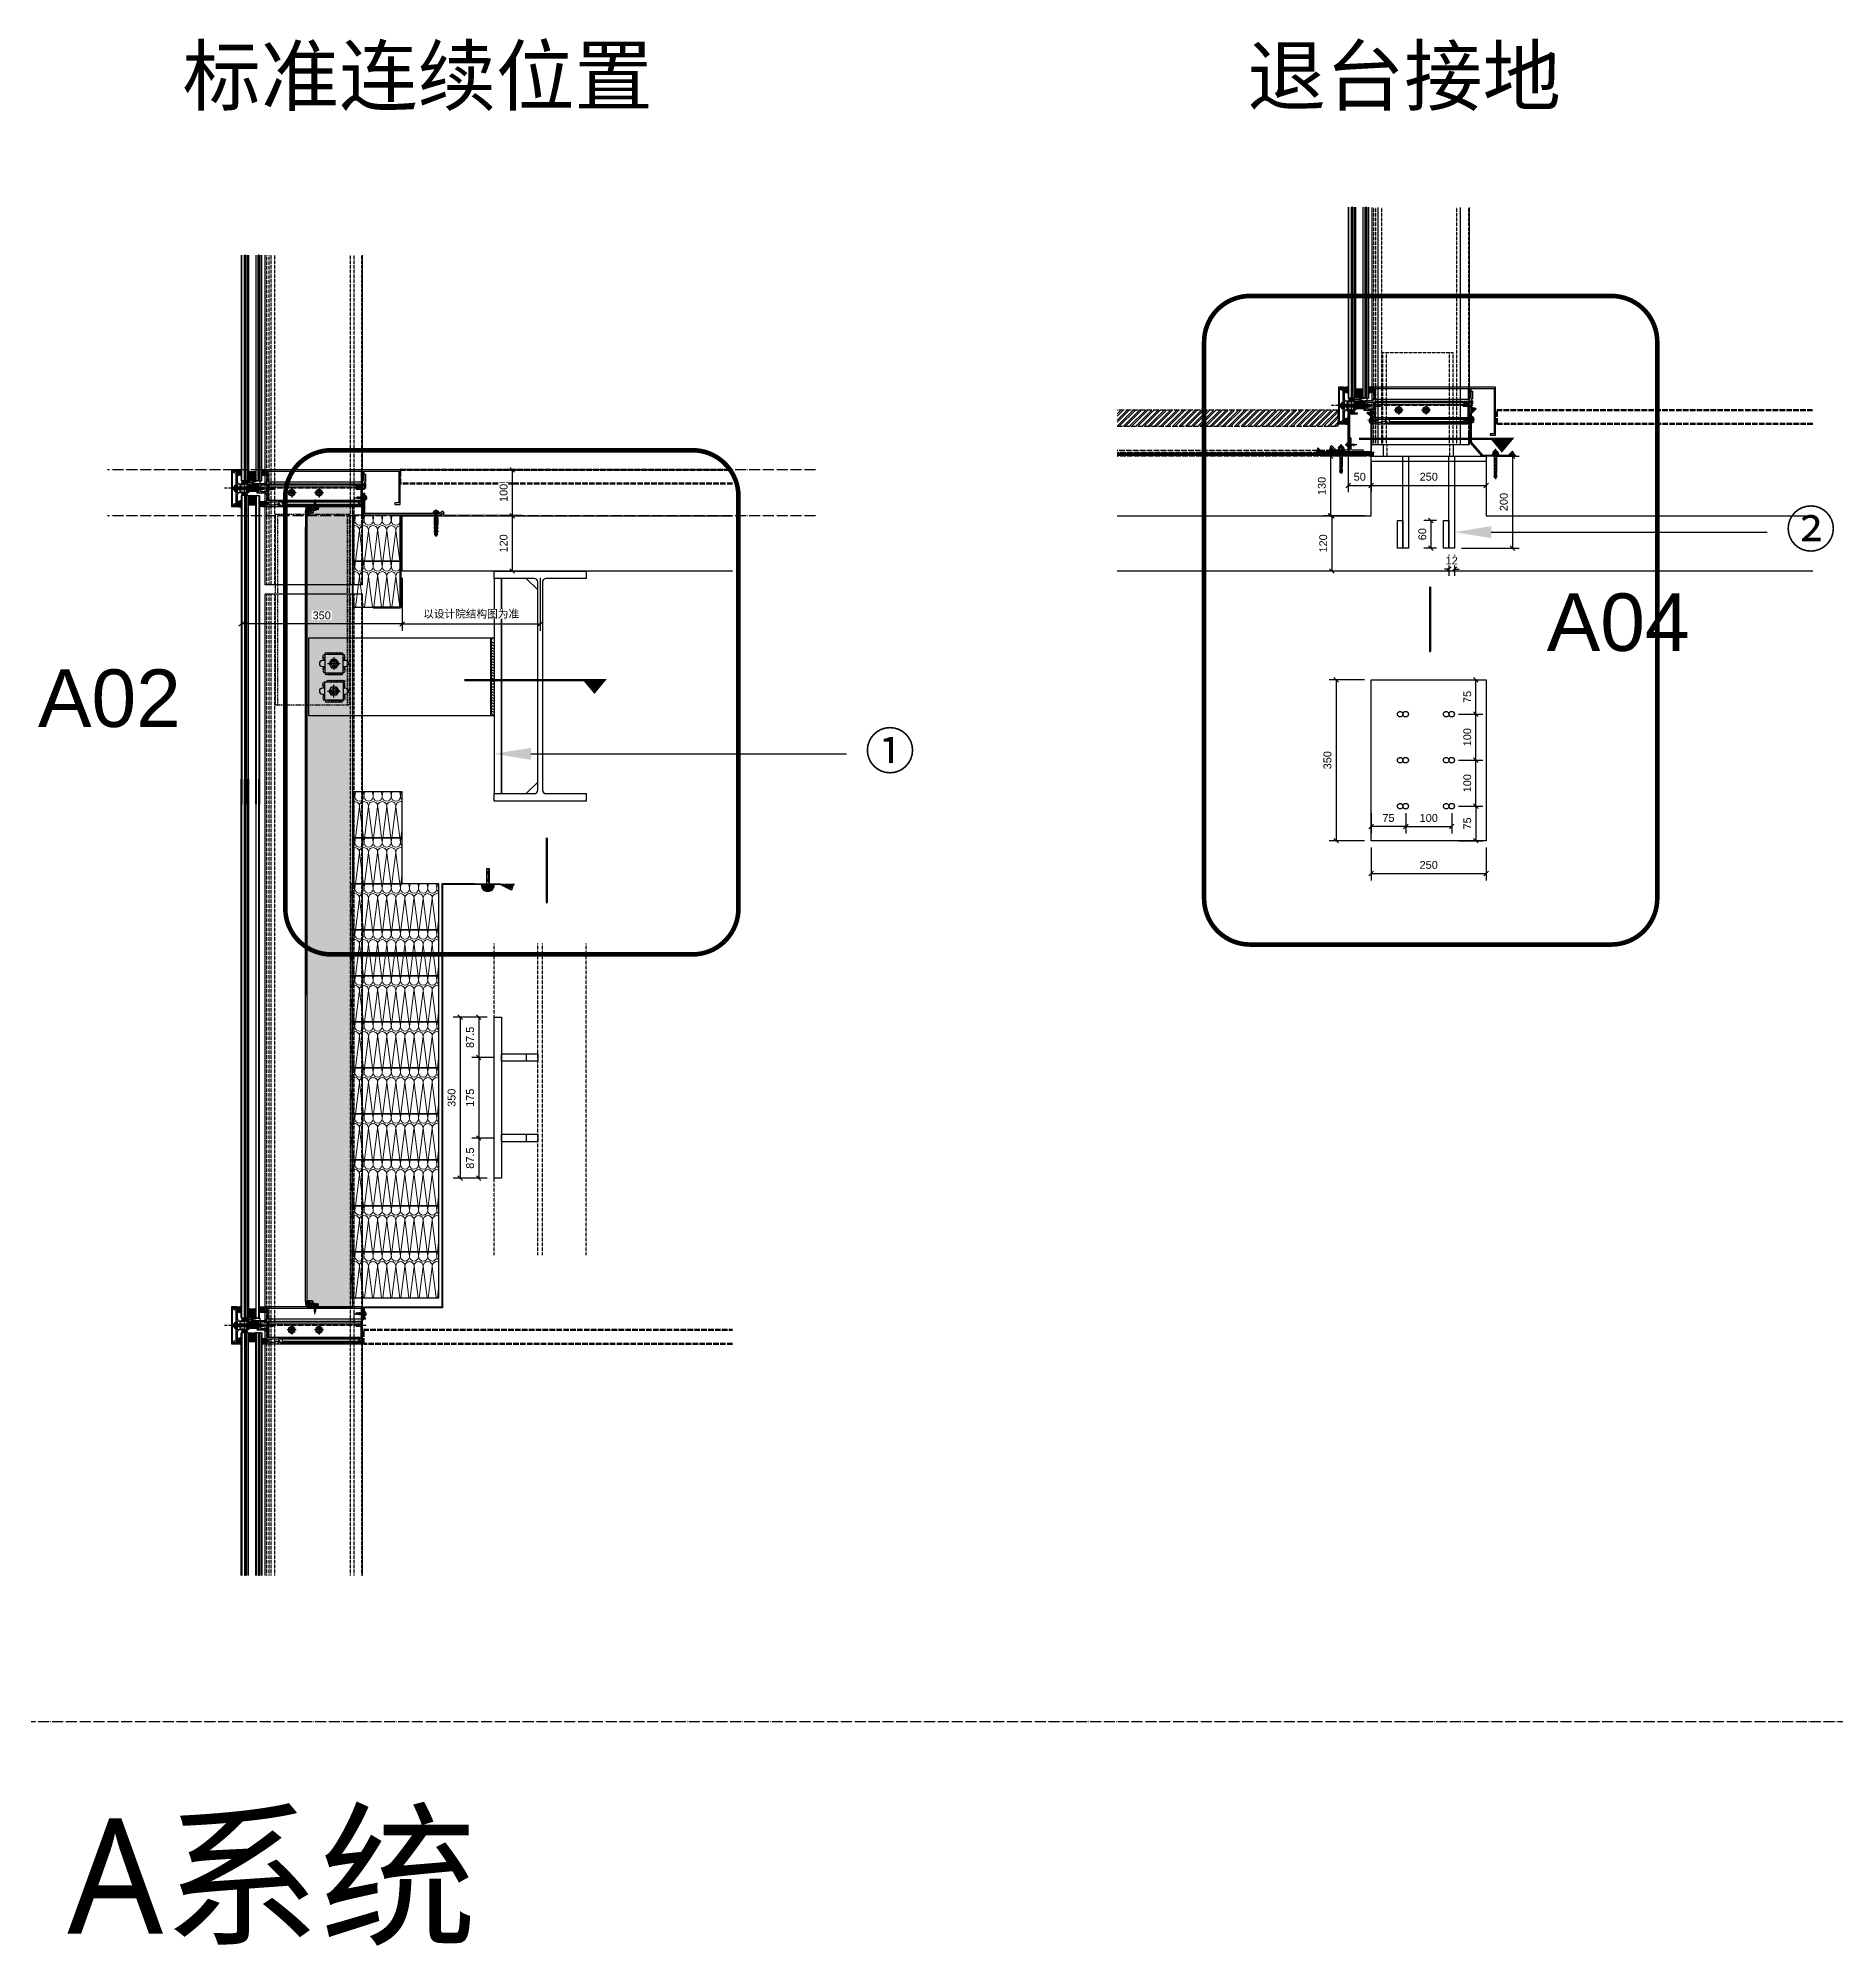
# Model space of a CAD drawing. Header units: millimetres. Extents: x 0 to 119933, y -45162 to 41221.
# Drawn here: x 1053 to 4963, y -488 to 3660 of the extents above; entities that cross this region are included whole.
import ezdxf
from ezdxf import colors
from ezdxf.entities.mleader import LeaderData, LeaderLine
from ezdxf.enums import TextEntityAlignment as Align
from ezdxf.math import Vec2, Vec3
from ezdxf.xclip import XClip

# ---------------------------------------------------------------- set-up
doc = ezdxf.new("R2010")
doc.units = ezdxf.units.MM
doc.header["$XCLIPFRAME"] = 0
for name, pattern in [('ACAD_ISO02W100', [15, 12, -3]), ('ACAD_ISO04W100', [30, 24, -3, 0, -3]), ('CENTER', [2, 1.25, -0.25, 0.25, -0.25]), ('CENTER-PISA', [11, 6, -2, 1, -2]), ('CENTER2', [28.575, 19.05, -3.175, 3.175, -3.175]), ('CONTINOUS', [0]), ('DASH', [0.35, 0.25, -0.1]), ('DASHED', [0.75, 0.5, -0.25]), ('DIVIDE', [1.25, 0.5, -0.25, 0, -0.25, 0, -0.25]), ('HIDDEN', [0.375, 0.25, -0.125]), ('HIDDEN-PISA', [4.5, 2.5, -2]), ('HIDDEN2', [0.1875, 0.125, -0.0625]), ('RF216115_NOTES$0$Exterior Bridges$0$Shanghai - Cores$0$Shanghai-Site Plan-3D$0${ Tapered Dash }', [10, 4, -1, 1.5, -1, 1.5, -1])]:
    doc.linetypes.add(name, pattern=pattern)
doc.layers.get('DEFPOINTS').update_dxf_attribs({"color": 166})
for name, color, linetype in [('0BJECT', 7, 'Continuous'), ('8', 8, 'DIVIDE'), ('A0-T-TEXT-ANNOTATIVE-AA', 4, 'Continuous'), ('AIX', 9, 'CENTER'), ('Alum', 4, 'Continuous'), ('AXIS', 1, 'ACAD_ISO04W100'), ('CASTFIX', 1, 'Continuous'), ('CEN', 3, 'ACAD_ISO04W100'), ('Center', 14, 'CENTER'), ('F-Alum', 4, 'Continuous'), ('F-Bolt', 32, 'Continuous'), ('F-center', 6, 'ACAD_ISO04W100'), ('F-dim', 1, 'Continuous'), ('F-Glass', 5, 'Continuous'), ('F-Glazing', 8, 'Continuous'), ('F-hatch', 8, 'Continuous'), ('F-Misc', 8, 'Continuous'), ('F-OTHERS', 8, 'Continuous'), ('F-SSTEEL', 3, 'Continuous'), ('F-steel', 3, 'Continuous'), ('F_ALUM', 4, 'Continuous'), ('F_CNTR', 1, 'ACAD_ISO04W100'), ('F_CONC', 7, 'Continuous'), ('F_DASH', 8, 'ACAD_ISO02W100'), ('F_FIXS', 1, 'Continuous'), ('F_MISC', 8, 'Continuous'), ('F_S.ST', 2, 'Continuous'), ('F_SEAL', 8, 'Continuous'), ('F_STEL', 3, 'Continuous'), ('GASK', 8, 'Continuous'), ('gasket', 1, 'Continuous'), ('GLAZING', 8, 'Continuous'), ('Hatch', 8, 'Continuous'), ('HIDDEN', 1, 'HIDDEN'), ('INSUL', 8, 'Continuous'), ('PJ', 4, 'Continuous'), ('POCHET', 8, 'Continuous'), ('SC', 6, 'Continuous'), ('TC', 4, 'Continuous'), ('WELD', 6, 'Continuous'), ('WELDING VW', 8, 'Continuous')]:
    doc.layers.add(name, color=color, linetype=linetype)
doc.layers.add('1', color=3, linetype='Continuous', lineweight=15)
doc.styles.add('Arial', font='arial.ttf')
doc.styles.add('ROMANS', font='simplex.shx', dxfattribs={"width": 0.8, "bigfont": 'hztxt.shx'})
doc.styles.get("Standard").update_dxf_attribs({"font": 'arial.ttf'})
doc.dimstyles.new('10x of Arup4', dxfattribs={"dimscale": 10, "dimtxt": 1.7, "dimasz": 1, "dimexe": 1.5, "dimexo": 1.5, "dimgap": 1, "dimtad": 1, "dimdec": 1, "dimdsep": 46, "dimtxsty": 'Arial', "dimblk": 'OBLIQUE', "dimcen": 0, "dimclrd": 1, "dimclre": 1, "dimclrt": 7, "dimadec": 0, "dimazin": 0, "dimtfac": 1, "dimtdec": 1, "dimtix": 1, "dimtofl": 0, "dimtmove": 2, "dimatfit": 3, "dimfxl": 5, "dimtfill": 1, "dimtolj": 1, "dimtzin": 0, "dimlwd": -1, "dimlwe": -1, "dimarcsym": 0})
pattern_1 = [(315, (-39447.671, -5606.0613), (0.78526217, 0.78526217), []), (45, (-39447.671, -5606.0613), (-0.78526217, 0.78526217), [])]
pattern_2 = [(269.7972925, (-68348.2866, 3540.2665), (0.955846372, -1.669184755), [1.11052841, -2.22105682]), (29.7972925, (-68348.2866, 3540.2665), (0.967633215, 1.662379618), [1.11052841, -2.22105682]), (329.7972925, (-68348.2866, 3540.2665), (1.923479588, -0.006805137), [-2.22105682, 1.11052841])]
pattern_3 = [(171.78891, (53.3, 199.0476), (-673.201724, 100.0000025), [3.3342, -696.8454]), (146.90866, (56.223, 197.1429), (-158.4004044, 100.0000014), [3.4887, -729.1451]), (132.32733, (58.3914, 194.762), (-178.2004573, 199.999999), [3.2205, -673.0858]), (114.797, (59.7115, 191.905), (-39.600101, 100), [3.1473, -327.3221]), (91.62022, (59.8057, 188.5714), (-19.80005, 599.9999997), [3.3347, -696.9453]), (82.824825, (50.09429, 111.42857), (138.600349442, 1099.999997034), [77.75174, -16250.113]), (97.175175, (69.70576, 111.42857), (-138.600352483, 1099.9999966515), [77.75174, -16250.113]), (88.37978, (59.9943, 188.5714), (19.800043, 600), [3.3347, -696.9453]), (65.203, (60.0886, 191.905), (39.600101, 100), [3.1473, -327.3221]), (47.67267, (61.4086, 194.762), (178.2004567, 199.9999997), [3.2205, -673.0858]), (33.09134, (63.5772, 197.1429), (158.400403, 100.0000036), [3.4887, -729.1451]), (8.21109, (66.5, 199.0476), (673.2017246, 100), [3.3342, -696.8454]), (87.16616, (50, 109.524), (19.800042, 300), [1.9071, -398.58265]), (103.9014, (50.4714, 107.619), (-79.200203, 300), [1.9622, -410.107]), (111.6036, (51.226, 105.714), (-19.80005, 100), [2.0487, -105.5067]), (122.76135, (52.4514, 103.8095), (-59.400154, 99.999999), [2.2651, -473.3977]), (138.29055, (54.0543, 102.381), (-118.800303, 100.000002), [2.1471, -448.7411]), (152.0035, (55.8457, 101.4286), (-178.200458, 99.999999), [2.0289, -424.0312]), (166.4772, (57.8257, 100.9524), (-396.001014, 100.000003), [2.0365, -425.62055]), (167.07075, (59.9, 100.476), (-415.801066, 100), [2.12825, -444.8039]), (12.92924, (59.9, 100.476), (415.801066, 99.999999), [2.12825, -444.8039]), (13.5228, (61.9743, 100.9524), (396.001015, 100), [2.0365, -425.62055]), (27.9965, (63.9543, 101.4286), (198.000505, 100.000004), [2.0289, -424.0312]), (41.70945, (65.7458, 102.381), (118.800302, 100.000003), [2.1471, -448.7411]), (57.23865, (67.3486, 103.8095), (198.000504, 300.000002), [2.2651, -473.3977]), (68.3964, (68.574, 105.714), (19.80005, 100), [2.0487, -105.5067]), (76.0986, (69.3286, 107.619), (19.800051, 100), [1.9622, -410.107]), (92.83384, (69.8, 109.524), (-19.80005, 300), [1.9071, -398.58265])]
pattern_4 = [(136, (53887.9917, 38383.0063), (-2.20554033, -2.28390387), []), (136, (53887.9525, 38385.251), (-2.20554033, -2.28390387), [3.96875, -0.79375, 0, -0.79375])]
pattern_5 = [(0, (41567.4629, 2291.4218), (1.42875, 0.824889), [0.9525, -1.905]), (120, (41567.4629, 2291.4218), (-1.42874983, 0.824889296), [0.9525, -1.905]), (60, (41567.4629, 2291.4218), (1.7e-07, 1.649778296), [-1.905, 0.9525])]
pattern_6 = [(45, (41567.4629, 2291.4218), (-1.122532015, 1.122532015), []), (135, (41567.4629, 2291.4218), (-1.122532015, -1.122532015), [])]
pattern_7 = [(45, (41571.4629, 2291.4218), (-1.122532015, 1.122532015), [])]
pattern_8 = [(45, (41567.4629, 2291.4218), (-1.122532015, 1.122532015), [])]
pattern_9 = [(45, (41571.4629, 2291.4218), (-1.122532015, 1.122532015), [])]
pattern_10 = [(0, (0, 4), (1.42875, 0.82489), [0.9525, -1.905]), (120, (0, 4), (-1.42875, 0.82489), [0.9525, -1.905]), (60, (0, 4), (2e-07, 1.649778), [-1.905, 0.9525])]
pattern_11 = [(45, (0, 4), (-1.12253, 1.12253), []), (135, (0, 4), (-1.12253, -1.12253), [])]
pattern_12 = [(45, (0, 4), (-1.12253, 1.12253), [])]
pattern_13 = [(45, (0, 4), (-1.12253, 1.12253), [])]
pattern_14 = [(90, (-75213.3878, 13891.4316), (-1.5875, 1e-15), [])]
pattern_15 = [(315, (-39447.671, -3786.0539), (0.78526217, 0.78526217), []), (45, (-39447.671, -3786.0539), (-0.78526217, 0.78526217), [])]
pattern_16 = [(269.7972925, (-68348.2867, 5360.274), (0.955846372, -1.669184755), [1.11052841, -2.22105682]), (29.7972925, (-68348.2867, 5360.274), (0.967633215, 1.662379618), [1.11052841, -2.22105682]), (329.7972925, (-68348.2867, 5360.274), (1.923479588, -0.006805137), [-2.22105682, 1.11052841])]
pattern_17 = [(315, (-37040.0629, -3606.2399), (0.78526217, 0.78526217), []), (45, (-37040.0629, -3606.2399), (-0.78526217, 0.78526217), [])]
pattern_18 = [(269.7972925, (-65940.6786, 5540.0879), (0.955846372, -1.669184755), [1.11052841, -2.22105682]), (29.7972925, (-65940.6786, 5540.0879), (0.967633215, 1.662379618), [1.11052841, -2.22105682]), (329.7972925, (-65940.6786, 5540.0879), (1.923479588, -0.006805137), [-2.22105682, 1.11052841])]

msp = doc.modelspace()

# ---------------------------------------------------------------- texts
at = {"insert": (1117, -211.82), "char_height": 250, "attachment_point": 1}
msp.add_mtext_dynamic_manual_height_columns('{\\fMicrosoft YaHei|b0|i0|c0|p34;A\\fMicrosoft YaHei|b0|i0|c134|p34;系统}', width=1365.5746, gutter_width=1250, heights=[0], dxfattribs=at)
at = {"layer": 'DEFPOINTS', "color": 1, "char_height": 125, "attachment_point": 1}
for s, width, insert in [('{\\fSimSun|b0|i0|c134|p2;标准连续位置}', 1169.3783, (1367.06, 3640.16, -0.72)), ('{\\fSimSun|b0|i0|c134|p2;退台接地}', 1169.3783, (3683.23, 3640.16, -0.72)), ('A04', 557.4862, (4334.31, 2452.28, 0.03)), ('A02', 370.3272, (1052.92, 2287.04, -0.72))]:
    msp.add_mtext_dynamic_manual_height_columns(s, width=width, gutter_width=625, heights=[0], dxfattribs=dict(at, insert=insert))

# ---------------------------------------------------------------- blocks, each defined once
blk = doc.blocks.new('*U372')
at = {"layer": 'AIX'}
for p, q in [((-14, 0), (14, 0)), ((0, -13.8), (0, 13.8))]:
    blk.add_line(p, q, dxfattribs=at)
at = {"layer": 'SC'}
blk.add_lwpolyline([(9, 5.2), (0, 10.4), (-9, 5.2), (-9, -5.2), (0, -10.4), (9, -5.2)], close=True, dxfattribs=at)
for radius in [9, 5]:
    blk.add_circle((0, 0), radius, dxfattribs=at)
blk.add_arc((0, 0), 6, 339.9387, 294.2425, dxfattribs=at)
blk = doc.blocks.new('*U373')
at = {"layer": 'WELDING VW'}
for centre, end in [((4, 0), 180), ((8, 0), 120)]:
    blk.add_arc(centre, 4, 0, end, dxfattribs=at)
blk = doc.blocks.new('*U374')
at = {"layer": 'WELDING VW'}
for centre, start in [((4, 0), 180), ((8, 0), 240), ((12, 0), 240), ((16, 0), 240), ((20, 0), 240), ((24, 0), 240), ((28, 0), 240), ((32, 0), 240), ((36, 0), 240)]:
    blk.add_arc(centre, 4, start, 0, dxfattribs=at)
blk = doc.blocks.new('*U14')
at = {"layer": 'WELDING VW'}
for centre, end in [((4, 0), 180), ((8, 0), 120), ((12, 0), 120), ((16, 0), 120), ((20, 0), 120), ((24, 0), 120), ((28, 0), 120), ((32, 0), 120), ((36, 0), 120), ((40, 0), 120), ((44, 0), 120), ((48, 0), 120), ((52, 0), 120), ((56, 0), 120), ((60, 0), 120), ((64, 0), 120), ((68, 0), 120), ((72, 0), 120), ((76, 0), 120), ((80, 0), 120), ((84, 0), 120), ((88, 0), 120), ((92, 0), 120), ((96, 0), 120), ((100, 0), 120), ((104, 0), 120), ((108, 0), 120)]:
    blk.add_arc(centre, 4, 0, end, dxfattribs=at)
blk = doc.blocks.new('A$C5F9D03C6')
at = {"layer": 'F-hatch'}
h = blk.add_hatch(dxfattribs=at)
h.set_pattern_fill('ANSI37', color=256, scale=10)
h.set_pattern_definition([(45, (0, 0), (-0.88388, 0.88388), []), (135, (0, 0), (-0.88388, -0.88388), [])])
h.paths.add_polyline_path([(4.5, 4.3, 0.880205), (4.1, 4.7, -0.102842), (-2.6, 3.1), (-4.5, 3.1, 0.921239), (-4.5, 2.1), (-2.4, 2.1), (-2.4, -1.1, -0.414214), (-2.7, -1.4), (-3.4, -1.4, 0.399666), (-3.9, -1.9), (-3.9, -2.5, 0.21192), (-3.7, -2.9), (-2.6, -6.1, -0.198912), (-2.3, -6.8), (-2.3, -7, 0.257978), (-2.1, -7.5), (3.9, -10.1, 0.720286), (4.6, -9.8), (4.6, -8.7, 0.171573), (4.3, -7.8, -0.205701), (3.6, -6.3), (3.6, -4.9, -0.171573), (4.3, -3, 0.171573), (4.6, -2), (4.6, -1, 1), (4.1, -1), (4.1, -1.5, -0.267949), (3.6, -2.4), (3.6, -0.2, 0.317837), (4.6, 1.2), (4.6, 2.2, 1), (4.1, 2.2), (4.1, 1.7, -0.327538), (3.4, 0.8, -0.209783)])
h.paths.add_polyline_path([(1.7, -0.7), (1.9, -3.7, -0.600349), (-0.6, -3.8), (-0.8, -0.8, -0.600349)], flags=16)
at = {"layer": 'GLAZING'}
for points in [[(4.3, -7.8, -0.171573), (4.6, -8.7), (4.6, -9.8, -0.720286), (3.9, -10.1), (-2.1, -7.5, -0.257978), (-2.3, -7), (-2.3, -6.8, 0.198912), (-2.6, -6.1), (-3.7, -2.9, -0.21192), (-3.9, -2.5), (-3.9, -1.9, -0.399666), (-3.4, -1.4), (-2.7, -1.4, 0.414214), (-2.4, -1.1), (-2.4, 2.1), (-4.5, 2.1, -0.921239), (-4.5, 3.1), (-2.6, 3.1, 0.102842), (4.1, 4.7, -0.880205), (4.5, 4.3, 0.209783), (3.4, 0.8, 0.327538), (4.1, 1.7), (4.1, 2.2, -1), (4.6, 2.2), (4.6, 1.2, -0.317837), (3.6, -0.2), (3.6, -2.4, 0.267949), (4.1, -1.5), (4.1, -1, -1), (4.6, -1), (4.6, -2, -0.171573), (4.3, -3, 0.171573), (3.6, -4.9), (3.6, -6.3, 0.205701)], [(-0.6, -3.8), (-0.8, -0.8, -0.600349), (1.7, -0.7), (1.9, -3.7, -0.600349)]]:
    blk.add_lwpolyline(points, format="xyb", close=True, dxfattribs=at)
blk = doc.blocks.new('*U18')
at = {"layer": 'GASK'}
blk.add_lwpolyline([(0, -6), (0, 0), (-40.2, 0), (-40.2, -6)], close=True, dxfattribs=at)
for points in [[(0, -6), (-40.2, 0)], [(-40.2, -6), (0, 0)]]:
    blk.add_lwpolyline(points, dxfattribs=at)
blk = doc.blocks.new('N10TR16')
at = {"layer": 'CASTFIX', "color": 9, "linetype": 'CENTER2'}
blk.add_line((22.8, 0), (-6.1, 0), dxfattribs=at)
at = {"layer": 'CASTFIX'}
for p, q in [((-3.3, 1.5), (-3.3, 0.7)), ((-2.5, 0.5), (-3.3, 0.7)), ((-2.5, 0.5), (-2.5, -0.5)), ((0.3, 4.8), (-1, 4.8)), ((-1, 4.8), (-1, -4.7)), ((0.3, 4.8), (0.3, -4.7)), ((-2.5, -0.5), (-3.3, -0.7)), ((-3.3, -0.7), (-3.3, -1.5)), ((0.3, -4.7), (-1, -4.7))]:
    blk.add_line(p, q, dxfattribs=at)
at = {"layer": 'CASTFIX', "color": 8, "linetype": 'HIDDEN2'}
for p, q in [((0.3, 1.8), (16.8, 1.8)), ((1.6, 2.4), (0.9, -2.4)), ((3.6, 2.4), (2.9, -2.4)), ((5.6, 2.4), (4.9, -2.4)), ((7.6, 2.4), (6.9, -2.4)), ((9.6, 2.4), (8.9, -2.4)), ((11.6, 2.4), (10.9, -2.4)), ((13.6, 2.4), (12.9, -2.4)), ((15.6, 2.4), (14.9, -2.4)), ((16.3, -1.8), (19.3, 0)), ((19.3, 0), (16.8, 1.8)), ((0.3, -1.8), (16.3, -1.8))]:
    blk.add_line(p, q, dxfattribs=at)
at = {"layer": 'CASTFIX'}
for centre, start, end in [((0.4, 1.3), 111.9199, 177.5066), ((0.4, -1.3), 182.4934, 248.0801)]:
    blk.add_arc(centre, 3.68, start, end, dxfattribs=at)
blk = doc.blocks.new('*U21')
at = {"layer": 'INSUL', "lineweight": 0}
h = blk.add_hatch(dxfattribs=at)
h.set_pattern_fill('岩棉', color=256, scale=100, style=0, pattern_type=2)
h.set_pattern_definition(pattern_3)
h.paths.add_polyline_path([(0, 0), (1740, 0), (1740, 100), (0, 100)])
at = {"layer": 'INSUL'}
blk.add_lwpolyline([(0, 0), (1740, 0), (1740, 100), (0, 100)], close=True, dxfattribs=at)
blk = doc.blocks.new('塑料胀栓1')
for p, q in [((6.8, 12), (11.3, 14.6)), ((11.2, 9.4), (6.8, 12)), ((11.7, 15.8), (11.7, 14.8)), ((11.7, 12.7), (11.7, 11.3)), ((11.7, 8.1), (11.7, 9.4))]:
    blk.add_line(p, q)
at = {"layer": '0BJECT'}
for p, q in [((42.6, 12.7), (11.7, 12.7)), ((42.6, 11.3), (11.7, 11.3)), ((19.1, 15.9), (17.1, 15.9)), ((19.1, 8.1), (17.1, 8.1)), ((26.5, 15.9), (24.5, 15.9)), ((26.5, 8), (24.5, 8)), ((48, 16), (31.9, 16)), ((48, 8), (31.9, 8)), ((42.6, 12.7), (42.6, 11.3)), ((48, 16), (48, 8))]:
    blk.add_line(p, q, dxfattribs=at)
for centre, start, end in [((14.4, 17.8), 215.6634, 325.2508), ((14.4, 6.2), 34.7492, 144.3366), ((21.8, 17.8), 215.6634, 325.2508), ((21.8, 6.1), 34.7492, 144.3366), ((29.2, 17.9), 215.6634, 325.2508), ((29.2, 6.1), 34.7492, 144.3366)]:
    blk.add_arc(centre, 3.31, start, end, dxfattribs=at)
at = {"layer": '1', "color": 2, "linetype": 'Continuous'}
for p, q in [((11.3, 14.6), (8.9, 10.5)), ((9, 10.4), (8.9, 10.5)), ((11.6, 14.8), (9, 10.4)), ((9.2, 10.4), (9, 10.4)), ((11.7, 14.8), (9.2, 10.4)), ((9.4, 10.5), (9.2, 10.4)), ((11.8, 14.6), (9.4, 10.5)), ((14.2, 14.6), (11.2, 9.4)), ((11.4, 9.3), (11.2, 9.4)), ((11.6, 14.8), (11.3, 14.6)), ((14.6, 14.8), (11.4, 9.3)), ((11.5, 9.3), (11.4, 9.3)), ((14.7, 14.8), (11.5, 9.3)), ((11.8, 9.4), (11.5, 9.3)), ((11.7, 14.8), (11.6, 14.8)), ((11.6, 14.6), (11.6, 14.6)), ((11.8, 14.6), (11.7, 14.8)), ((14.8, 14.6), (11.8, 9.4)), ((14.2, 14.6), (11.8, 14.6)), ((14.4, 9.4), (11.8, 9.4)), ((14.6, 14.8), (14.2, 14.6)), ((17.2, 14.6), (14.3, 9.6)), ((17.6, 14.8), (14.4, 9.3)), ((14.6, 9.3), (14.4, 9.4)), ((17.7, 14.8), (14.5, 9.3)), ((14.7, 14.8), (14.6, 14.8)), ((17.2, 14.6), (14.6, 14.6)), ((14.7, 9.3), (14.6, 9.3)), ((14.8, 14.6), (14.7, 14.8)), ((15, 9.4), (14.7, 9.3)), ((17.8, 14.6), (14.8, 9.4)), ((17.4, 9.4), (14.8, 9.4)), ((17.6, 14.8), (17.2, 14.6)), ((20.4, 14.6), (17.4, 9.4)), ((17.6, 9.3), (17.4, 9.4)), ((17.7, 14.8), (17.6, 14.8)), ((20.8, 14.8), (17.6, 9.3)), ((17.7, 9.3), (17.6, 9.3)), ((17.8, 14.6), (17.7, 14.8)), ((20.9, 14.8), (17.7, 9.3)), ((18, 9.4), (17.7, 9.3)), ((20.4, 14.6), (17.8, 14.6)), ((21, 14.6), (18, 9.4)), ((20.6, 9.4), (18, 9.4)), ((20.8, 14.8), (20.4, 14.6)), ((23.6, 14.6), (20.6, 9.4)), ((20.8, 9.3), (20.6, 9.4)), ((24, 14.8), (20.8, 9.3)), ((20.9, 14.8), (20.8, 14.8)), ((20.9, 9.3), (20.8, 9.3)), ((24.1, 14.8), (20.9, 9.3)), ((21, 14.6), (20.9, 14.8)), ((21.2, 9.4), (20.9, 9.3)), ((23.6, 14.6), (21, 14.6)), ((24.2, 14.6), (21.2, 9.4)), ((23.8, 9.4), (21.2, 9.4)), ((24, 14.8), (23.6, 14.6)), ((26.8, 14.6), (23.8, 9.4)), ((24, 9.3), (23.8, 9.4)), ((24.1, 14.8), (24, 14.8)), ((27.2, 14.8), (24, 9.3)), ((24.1, 9.3), (24, 9.3)), ((24.2, 14.6), (24.1, 14.8)), ((27.3, 14.8), (24.1, 9.3)), ((24.4, 9.4), (24.1, 9.3)), ((26.8, 14.6), (24.2, 14.6)), ((27.4, 14.6), (24.4, 9.4)), ((27, 9.4), (24.4, 9.4)), ((27.2, 14.8), (26.8, 14.6)), ((28.3, 11.7), (27, 9.4)), ((27.2, 9.3), (27, 9.4)), ((30, 14.6), (27.1, 9.6)), ((27.3, 14.8), (27.2, 14.8)), ((30.4, 14.8), (27.2, 9.3)), ((27.3, 9.3), (27.2, 9.3)), ((27.4, 14.6), (27.3, 14.8)), ((30.5, 14.8), (27.3, 9.3)), ((27.6, 9.4), (27.3, 9.3)), ((30, 14.6), (27.4, 14.6)), ((30.6, 14.6), (27.6, 9.4)), ((30.2, 9.4), (27.6, 9.4)), ((32.3, 14.6), (29.4, 9.6)), ((32.6, 14.8), (29.5, 9.3)), ((32.7, 14.8), (29.6, 9.3)), ((32.3, 14.6), (29.7, 14.6)), ((32.9, 14.6), (29.9, 9.4)), ((32.5, 9.4), (29.9, 9.4)), ((30.4, 14.8), (30, 14.6)), ((30.4, 9.3), (30.2, 9.4)), ((30.5, 14.8), (30.4, 14.8)), ((30.5, 9.3), (30.4, 9.3)), ((30.6, 14.6), (30.5, 14.8)), ((30.8, 9.4), (30.5, 9.3)), ((32.6, 14.8), (32.3, 14.6)), ((35.5, 14.6), (32.5, 9.4)), ((32.7, 9.3), (32.5, 9.4)), ((32.7, 14.8), (32.6, 14.8)), ((35.8, 14.8), (32.7, 9.3)), ((32.9, 14.6), (32.7, 14.8)), ((32.8, 9.3), (32.7, 9.3)), ((35.9, 14.8), (32.8, 9.3)), ((33.1, 9.4), (32.8, 9.3)), ((35.5, 14.6), (32.9, 14.6)), ((36.1, 14.6), (33.1, 9.4)), ((35.7, 9.4), (33.1, 9.4)), ((35.8, 14.8), (35.5, 14.6)), ((38.7, 14.6), (35.7, 9.4)), ((35.9, 9.3), (35.7, 9.4)), ((35.9, 14.8), (35.8, 14.8)), ((39, 14.8), (35.9, 9.3)), ((36.1, 14.6), (35.9, 14.8)), ((36, 9.3), (35.9, 9.3)), ((39.1, 14.8), (36, 9.3)), ((36.3, 9.4), (36, 9.3)), ((38.7, 14.6), (36.1, 14.6)), ((39.3, 14.6), (36.3, 9.4)), ((38.9, 9.4), (36.3, 9.4)), ((39, 14.8), (38.7, 14.6)), ((41.9, 14.6), (38.9, 9.4)), ((39.1, 9.3), (38.9, 9.4)), ((39.1, 14.8), (39, 14.8)), ((42.2, 14.8), (39.1, 9.3)), ((39.3, 14.6), (39.1, 14.8)), ((39.2, 9.3), (39.1, 9.3)), ((42.3, 14.8), (39.2, 9.3)), ((39.5, 9.4), (39.2, 9.3)), ((41.9, 14.6), (39.3, 14.6)), ((42.5, 14.6), (39.5, 9.4)), ((42.1, 9.4), (39.5, 9.4)), ((42.2, 14.8), (41.9, 14.6)), ((43.4, 11.7), (42.1, 9.4)), ((42.3, 9.3), (42.1, 9.4)), ((42.3, 14.8), (42.2, 14.8)), ((45.1, 14.6), (42.2, 9.6)), ((45.4, 14.8), (42.3, 9.3)), ((42.5, 14.6), (42.3, 14.8)), ((42.4, 9.3), (42.3, 9.3)), ((45.5, 14.8), (42.4, 9.3)), ((42.7, 9.4), (42.4, 9.3)), ((45.1, 14.6), (42.5, 14.6)), ((45.7, 14.6), (42.7, 9.4)), ((45.3, 9.4), (42.7, 9.4)), ((45.4, 14.8), (45.1, 14.6)), ((48.3, 14.6), (45.3, 9.4)), ((45.5, 9.3), (45.3, 9.4)), ((45.5, 14.8), (45.4, 14.8)), ((45.7, 14.6), (45.5, 14.8)), ((48.6, 14.8), (45.5, 9.3)), ((45.6, 9.3), (45.5, 9.3)), ((48.7, 14.8), (45.6, 9.3)), ((45.9, 9.4), (45.6, 9.3)), ((48.3, 14.6), (45.7, 14.6)), ((48.9, 14.6), (45.9, 9.4)), ((48.5, 9.4), (45.9, 9.4)), ((48.6, 14.8), (48.3, 14.6)), ((51.5, 14.6), (48.5, 9.4)), ((48.7, 9.3), (48.5, 9.4)), ((48.7, 14.8), (48.6, 14.8)), ((48.9, 14.6), (48.7, 14.8)), ((51.8, 14.8), (48.7, 9.3)), ((48.8, 9.3), (48.7, 9.3)), ((51.9, 14.8), (48.8, 9.3)), ((49.1, 9.4), (48.8, 9.3)), ((51.5, 14.6), (48.9, 14.6)), ((52.1, 14.6), (49.1, 9.4)), ((51.7, 9.4), (49.1, 9.4)), ((51.8, 14.8), (51.5, 14.6)), ((54.7, 14.6), (51.7, 9.4)), ((51.9, 9.3), (51.7, 9.4)), ((51.9, 14.8), (51.8, 14.8)), ((52.1, 14.6), (51.9, 14.8)), ((55, 14.8), (51.9, 9.3)), ((52, 9.3), (51.9, 9.3)), ((55.1, 14.8), (52, 9.3)), ((52.3, 9.4), (52, 9.3)), ((54.7, 14.6), (52.1, 14.6)), ((55.3, 14.6), (52.3, 9.4)), ((54.9, 9.4), (52.3, 9.4)), ((55, 14.8), (54.7, 14.6)), ((56.2, 11.7), (54.9, 9.4)), ((55.1, 9.3), (54.9, 9.4)), ((55.1, 14.8), (55, 14.8)), ((55.3, 14.6), (55.1, 14.8)), ((56.5, 11.9), (55.1, 9.3)), ((55.2, 9.3), (55.1, 9.3)), ((56.6, 11.9), (55.2, 9.3)), ((55.5, 9.4), (55.2, 9.3)), ((56.8, 14.6), (55.3, 14.6)), ((56.7, 11.7), (55.5, 9.4)), ((56.8, 9.4), (55.5, 9.4)), ((56.5, 11.9), (56.2, 11.7)), ((56.6, 11.9), (56.5, 11.9)), ((56.7, 11.7), (56.6, 11.9)), ((56.9, 14.7), (56.9, 9.3))]:
    blk.add_line(p, q, dxfattribs=at)
at = {"layer": '1', "linetype": 'Continuous'}
for p, q in [((57, 16.6), (57, 15.5)), ((57, 16.6), (57.4, 16.6)), ((57, 15.5), (57, 8.5)), ((57, 8.5), (57, 7.3)), ((57, 7.3), (57.4, 7.3)), ((59.9, 12.7), (58.7, 12.7)), ((58.7, 12.7), (58.7, 11.2)), ((59.9, 11.2), (58.7, 11.2))]:
    blk.add_line(p, q, dxfattribs=at)
at = {"layer": '1', "color": 2, "linetype": 'Continuous'}
for centre, start, end in [((56.8, 14.8), 270, 0), ((56.8, 9.2), 0, 90)]:
    blk.add_arc(centre, 0.2, start, end, dxfattribs=at)
at = {"layer": '1', "linetype": 'Continuous'}
for centre, radius, start, end in [((56.3, 13.2), 3.64, 352.7136, 72.3215), ((55.9, 11), 4.04, 292.3465, 2.6185)]:
    blk.add_arc(centre, radius, start, end, dxfattribs=at)
at = {"layer": 'CEN'}
blk.add_line((66, 12), (6.8, 12), dxfattribs=at)
blk = doc.blocks.new('*U29')
at = {"layer": 'INSUL', "lineweight": 0}
h = blk.add_hatch(dxfattribs=at)
h.set_pattern_fill('岩棉', color=256, scale=100, style=0, pattern_type=2)
h.set_pattern_definition(pattern_3)
h.paths.add_polyline_path([(0, 0), (102.8, 0), (102.8, 100), (0, 100)])
at = {"layer": 'INSUL'}
blk.add_lwpolyline([(0, 0), (102.8, 0), (102.8, 100), (0, 100)], close=True, dxfattribs=at)
blk = doc.blocks.new('*U28')
at = {"layer": 'INSUL', "lineweight": 0}
h = blk.add_hatch(dxfattribs=at)
h.set_pattern_fill('岩棉', color=256, scale=100, style=0, pattern_type=2)
h.set_pattern_definition(pattern_3)
h.paths.add_polyline_path([(0, 0), (102.1, 0), (102.1, 100), (0, 100)])
at = {"layer": 'INSUL'}
blk.add_lwpolyline([(0, 0), (102.1, 0), (102.1, 100), (0, 100)], close=True, dxfattribs=at)
blk = doc.blocks.new('fhd')
at = {"layer": 'F-OTHERS'}
blk.add_lwpolyline([(6.5, 0, -0.414214), (7.5, -1), (7.5, -2, -0.414214), (6.5, -3), (-6.5, -3, -0.414214), (-7.5, -2), (-7.5, -1, -0.414214), (-6.5, 0), (-2.5, 0), (2.5, 0)], format="xyb", close=True, dxfattribs=at)
for points in [[(2.5, 0), (2.5, 35), (-2.5, 35), (-2.5, 0)], [(2.5, -3), (2.5, -12), (1.5, -13), (-1.5, -13), (-2.5, -12), (-2.5, -3)]]:
    blk.add_lwpolyline(points, dxfattribs=at)
for points in [[(-1.3, 35, 0.036206), (-2.5, 21.4)], [(-2.5, 5, 0.297843), (-2.5, 13.3, -0.036206), (-1.3, 27, -0.585039), (1.3, 27, -0.036206), (2.5, 13.3, 0.297843), (2.5, 5)], [(2.5, 21.4, 0.036206), (1.3, 35)]]:
    blk.add_lwpolyline(points, format="xyb", dxfattribs=at)
blk = doc.blocks.new('*U27')
at = {"layer": 'INSUL', "lineweight": 0}
h = blk.add_hatch(dxfattribs=at)
h.set_pattern_fill('岩棉', color=256, scale=100, style=0, pattern_type=2)
h.set_pattern_definition(pattern_3)
h.paths.add_polyline_path([(0, 0), (106.2, 0), (106.2, 100), (0, 100)])
at = {"layer": 'INSUL'}
blk.add_lwpolyline([(0, 0), (106.2, 0), (106.2, 100), (0, 100)], close=True, dxfattribs=at)
blk = doc.blocks.new('*U13')
at = {"layer": 'GASK'}
blk.add_lwpolyline([(0, -11.4), (0, 0), (-2, 0), (-2, -11.4)], close=True, dxfattribs=at)
for points in [[(0, -11.4), (-2, 0)], [(-2, -11.4), (0, 0)]]:
    blk.add_lwpolyline(points, dxfattribs=at)
blk = doc.blocks.new('*U22')
at = {"layer": 'INSUL', "lineweight": 0}
h = blk.add_hatch(dxfattribs=at)
h.set_pattern_fill('岩棉', color=256, scale=100, style=0, pattern_type=2)
h.set_pattern_definition(pattern_3)
h.paths.add_polyline_path([(0, 0), (191.5, 0), (191.5, 100), (0, 100)])
at = {"layer": 'INSUL'}
blk.add_lwpolyline([(0, 0), (191.5, 0), (191.5, 100), (0, 100)], close=True, dxfattribs=at)
blk = doc.blocks.new('*U31')
at = {"linetype": 'Continuous'}
for points in [[(-43.6, 1), (-43.6, 490.7), (-45.1, 490.7), (-45.1, 1)], [(-14, 1), (-14, 490.7), (-15.6, 490.7), (-15.6, 1)]]:
    blk.add_hatch(color=4, dxfattribs=at).paths.add_polyline_path(points)
at = {"layer": 'TC'}
h = blk.add_hatch(dxfattribs=at)
h.set_pattern_fill('ANSI37', color=256, scale=0.5, style=0)
h.set_pattern_definition(pattern_6)
edge = h.paths.add_edge_path()
edge.add_line((-31.6, 10), (-34.6, 10))
edge.add_line((-34.6, 10), (-36.1, 11.5))
edge.add_line((-36.1, 11.5), (-37.6, 11.5))
edge.add_line((-37.6, 11.5), (-37.6, 1))
edge.add_line((-37.6, 1), (-38.6, 0))
edge.add_arc((-29.6, -51.7), 52.5, 80.1322, 99.8678, ccw=False)
edge.add_line((-20.6, 0), (-21.6, 1))
edge.add_line((-21.6, 1), (-21.6, 11.5))
edge.add_line((-21.6, 11.5), (-23.1, 11.5))
edge.add_line((-23.1, 11.5), (-24.6, 10))
edge.add_line((-24.6, 10), (-31.6, 10))
h = blk.add_hatch(dxfattribs=at)
h.set_pattern_fill('ANSI31', color=256, scale=0.5, style=0)
h.set_pattern_definition(pattern_8)
h.paths.add_polyline_path([(-36.1, 20), (-36.1, 11.5), (-37.6, 11.5), (-37.6, 20)])
h = blk.add_hatch(dxfattribs=at)
h.set_pattern_fill('HONEY', color=256, scale=0.3, style=0)
h.set_pattern_definition(pattern_5)
h.paths.add_polyline_path([(-24.9, 10.8), (-23.9, 11.8), (-23.9, 19.2), (-35.3, 19.2), (-35.3, 11.8), (-34.2, 10.8)])
h = blk.add_hatch(dxfattribs=at)
h.set_pattern_fill('ANSI31', color=256, scale=0.5, style=0)
h.set_pattern_definition(pattern_7)
h.paths.add_polyline_path([(-23.1, 20), (-23.1, 11.5), (-21.6, 11.5), (-21.6, 20)])
h = blk.add_hatch(dxfattribs=at)
h.set_pattern_fill('ANSI31', color=256, scale=0.5, style=0)
h.set_pattern_definition(pattern_9)
h.paths.add_polyline_path([(-23.1, 20), (-23.1, 11.5), (-21.6, 11.5), (-21.6, 20)])
at = {"color": 4, "linetype": 'Continuous'}
for points in [[(-43.6, 1), (-43.6, 490.7), (-45.1, 490.7), (-45.1, 1)], [(-14, 1), (-14, 490.7), (-15.6, 490.7), (-15.6, 1)]]:
    blk.add_lwpolyline(points, close=True, dxfattribs=at)
at = {"layer": 'F-Glass'}
for points in [[(-53.1, 490.7), (-53.1, 1), (-52.1, 0), (-46.1, 0), (-45.1, 1), (-45.1, 490.7)], [(-37.6, 490.7), (-37.6, 1), (-38.6, 0), (-42.6, 0), (-43.6, 1), (-43.6, 490.7)], [(-21.6, 490.7), (-21.6, 1), (-20.6, 0), (-16.6, 0), (-15.6, 1), (-15.6, 490.7)], [(-14, 490.7), (-14, 1), (-13, 0), (-9, 0), (-8, 1), (-8, 490.7)]]:
    blk.add_lwpolyline(points, dxfattribs=at)
at = {"layer": 'PJ'}
blk.add_lwpolyline([(-31.6, 10), (-34.6, 10), (-36.1, 11.5), (-37.6, 11.5), (-37.6, 1), (-38.6, 0, -0.086326), (-20.6, 0), (-21.6, 1), (-21.6, 11.5), (-23.1, 11.5), (-24.6, 10)], format="xyb", close=True, dxfattribs=at)
for points in [[(-36.1, 20), (-36.1, 11.5), (-37.6, 11.5), (-37.6, 20)], [(-23.1, 20), (-23.1, 11.5), (-21.6, 11.5), (-21.6, 20)], [(-23.1, 20), (-23.1, 11.5), (-21.6, 11.5), (-21.6, 20)]]:
    blk.add_lwpolyline(points, close=True, dxfattribs=at)
at = {"layer": 'PJ', "ltscale": 3}
for points in [[(-24.6, 10), (-23.1, 11.5), (-23.1, 20), (-36.1, 20), (-36.1, 11.5), (-34.6, 10)], [(-24.9, 10.8), (-23.9, 11.8), (-23.9, 19.2), (-35.3, 19.2), (-35.3, 11.8), (-34.2, 10.8)]]:
    blk.add_lwpolyline(points, close=True, dxfattribs=at)
at = {"layer": 'TC', "color": 9, "linetype": 'Continuous'}
for p, q in [((-52.1, 0), (-52.1, 490.7)), ((-46.1, 0), (-46.1, 490.7)), ((-42.6, 0), (-42.6, 490.7)), ((-38.6, 0), (-38.6, 490.7)), ((-20.6, 0), (-20.6, 490.7)), ((-16.6, 0), (-16.6, 490.7)), ((-13, 0), (-13, 490.7)), ((-9, 0), (-9, 490.7))]:
    blk.add_line(p, q, dxfattribs=at)
blk = doc.blocks.new('*U24')
at = {"linetype": 'Continuous'}
blk.add_hatch(color=4, dxfattribs=at).paths.add_polyline_path([(0.2, 17.5), (1170.8, 17.5), (1170.8, 16), (0.2, 16)])
at = {"layer": 'TC'}
h = blk.add_hatch(dxfattribs=at)
h.set_pattern_fill('ANSI37', color=256, scale=0.5, style=0)
h.set_pattern_definition(pattern_11)
edge = h.paths.add_edge_path()
edge.add_line((9.2, 4), (9.2, -3))
edge.add_line((9.2, -3), (10.7, -4.5))
edge.add_line((10.7, -4.5), (10.7, -6))
edge.add_line((10.7, -6), (0.2, -6))
edge.add_line((0.2, -6), (-0.8, -7))
edge.add_arc((-52.5, 2), 52.5, 350.1322, 369.8678)
edge.add_line((-0.8, 11), (0.2, 10))
edge.add_line((0.2, 10), (10.7, 10))
edge.add_line((10.7, 10), (10.7, 8.5))
edge.add_line((10.7, 8.5), (9.2, 7))
edge.add_line((9.2, 7), (9.2, 4))
h = blk.add_hatch(dxfattribs=at)
h.set_pattern_fill('HONEY', color=256, scale=0.3, style=0)
h.set_pattern_definition(pattern_10)
h.paths.add_polyline_path([(10, 6.7), (11.1, 7.7), (18.4, 7.7), (18.4, -3.7), (11.1, -3.7), (10, -2.7)])
h = blk.add_hatch(dxfattribs=at)
h.set_pattern_fill('ANSI31', color=256, scale=0.5, style=0)
h.set_pattern_definition(pattern_12)
h.paths.add_polyline_path([(19.2, 8.5), (10.7, 8.5), (10.7, 10), (19.2, 10)])
h = blk.add_hatch(dxfattribs=at)
h.set_pattern_fill('ANSI31', color=256, scale=0.5, style=0)
h.set_pattern_definition(pattern_13)
h.paths.add_polyline_path([(19.2, 8.5), (10.7, 8.5), (10.7, 10), (19.2, 10)])
h = blk.add_hatch(dxfattribs=at)
h.set_pattern_fill('ANSI31', color=256, scale=0.5, style=0)
h.paths.add_polyline_path([(19.2, -4.5), (10.7, -4.5), (10.7, -6), (19.2, -6)])
at = {"color": 4, "linetype": 'Continuous'}
blk.add_lwpolyline([(0.2, 17.5), (1170.8, 17.5), (1170.8, 16), (0.2, 16)], close=True, dxfattribs=at)
at = {"layer": 'F-Glass'}
for points in [[(1170.8, 17.5), (0.2, 17.5), (-0.8, 18.5), (-0.8, 24.5), (0.2, 25.5), (1170.8, 25.5)], [(1170.8, 10), (0.2, 10), (-0.8, 11), (-0.8, 15), (0.2, 16), (1170.8, 16)], [(1170.8, -6), (0.2, -6), (-0.8, -7), (-0.8, -12.8), (0.2, -13.8), (1170.8, -13.8)]]:
    blk.add_lwpolyline(points, dxfattribs=at)
at = {"layer": 'PJ'}
blk.add_lwpolyline([(9.2, 4), (9.2, -3), (10.7, -4.5), (10.7, -6), (0.2, -6), (-0.8, -7, 0.086326), (-0.8, 11), (0.2, 10), (10.7, 10), (10.7, 8.5), (9.2, 7)], format="xyb", close=True, dxfattribs=at)
at = {"layer": 'PJ', "ltscale": 3}
for points in [[(9.2, 7), (10.7, 8.5), (19.2, 8.5), (19.2, -4.5), (10.7, -4.5), (9.2, -3)], [(10, 6.7), (11.1, 7.7), (18.4, 7.7), (18.4, -3.7), (11.1, -3.7), (10, -2.7)]]:
    blk.add_lwpolyline(points, close=True, dxfattribs=at)
at = {"layer": 'PJ'}
for points in [[(19.2, 8.5), (10.7, 8.5), (10.7, 10), (19.2, 10)], [(19.2, 8.5), (10.7, 8.5), (10.7, 10), (19.2, 10)], [(19.2, -4.5), (10.7, -4.5), (10.7, -6), (19.2, -6)]]:
    blk.add_lwpolyline(points, close=True, dxfattribs=at)
at = {"layer": 'TC', "color": 9, "linetype": 'Continuous'}
for p, q in [((-0.8, 24.5), (1170.8, 24.5)), ((-0.8, 18.5), (1170.8, 18.5)), ((-0.8, 15), (1170.8, 15)), ((-0.8, 11), (1170.8, 11)), ((-0.8, -7), (1170.8, -7)), ((-0.8, -12.8), (1170.8, -12.8))]:
    blk.add_line(p, q, dxfattribs=at)
blk = doc.blocks.new('*U23')
at = {"linetype": 'Continuous'}
blk.add_hatch(color=4, dxfattribs=at).paths.add_polyline_path([(0.2, 17.5), (669.9, 17.5), (669.9, 16), (0.2, 16)])
at = {"layer": 'TC'}
h = blk.add_hatch(dxfattribs=at)
h.set_pattern_fill('ANSI37', color=256, scale=0.5, style=0)
h.set_pattern_definition(pattern_11)
edge = h.paths.add_edge_path()
edge.add_line((9.2, 4), (9.2, -3))
edge.add_line((9.2, -3), (10.7, -4.5))
edge.add_line((10.7, -4.5), (10.7, -6))
edge.add_line((10.7, -6), (0.2, -6))
edge.add_line((0.2, -6), (-0.8, -7))
edge.add_arc((-52.5, 2), 52.5, 350.1322, 369.8678)
edge.add_line((-0.8, 11), (0.2, 10))
edge.add_line((0.2, 10), (10.7, 10))
edge.add_line((10.7, 10), (10.7, 8.5))
edge.add_line((10.7, 8.5), (9.2, 7))
edge.add_line((9.2, 7), (9.2, 4))
h = blk.add_hatch(dxfattribs=at)
h.set_pattern_fill('HONEY', color=256, scale=0.3, style=0)
h.set_pattern_definition(pattern_10)
h.paths.add_polyline_path([(10, 6.7), (11.1, 7.7), (18.4, 7.7), (18.4, -3.7), (11.1, -3.7), (10, -2.7)])
h = blk.add_hatch(dxfattribs=at)
h.set_pattern_fill('ANSI31', color=256, scale=0.5, style=0)
h.set_pattern_definition(pattern_12)
h.paths.add_polyline_path([(19.2, 8.5), (10.7, 8.5), (10.7, 10), (19.2, 10)])
h = blk.add_hatch(dxfattribs=at)
h.set_pattern_fill('ANSI31', color=256, scale=0.5, style=0)
h.set_pattern_definition(pattern_13)
h.paths.add_polyline_path([(19.2, 8.5), (10.7, 8.5), (10.7, 10), (19.2, 10)])
h = blk.add_hatch(dxfattribs=at)
h.set_pattern_fill('ANSI31', color=256, scale=0.5, style=0)
h.paths.add_polyline_path([(19.2, -4.5), (10.7, -4.5), (10.7, -6), (19.2, -6)])
at = {"color": 4, "linetype": 'Continuous'}
blk.add_lwpolyline([(0.2, 17.5), (669.9, 17.5), (669.9, 16), (0.2, 16)], close=True, dxfattribs=at)
at = {"layer": 'F-Glass'}
for points in [[(669.9, 17.5), (0.2, 17.5), (-0.8, 18.5), (-0.8, 24.5), (0.2, 25.5), (669.9, 25.5)], [(669.9, 10), (0.2, 10), (-0.8, 11), (-0.8, 15), (0.2, 16), (669.9, 16)], [(669.9, -6), (0.2, -6), (-0.8, -7), (-0.8, -12.8), (0.2, -13.8), (669.9, -13.8)]]:
    blk.add_lwpolyline(points, dxfattribs=at)
at = {"layer": 'PJ'}
blk.add_lwpolyline([(9.2, 4), (9.2, -3), (10.7, -4.5), (10.7, -6), (0.2, -6), (-0.8, -7, 0.086326), (-0.8, 11), (0.2, 10), (10.7, 10), (10.7, 8.5), (9.2, 7)], format="xyb", close=True, dxfattribs=at)
at = {"layer": 'PJ', "ltscale": 3}
for points in [[(9.2, 7), (10.7, 8.5), (19.2, 8.5), (19.2, -4.5), (10.7, -4.5), (9.2, -3)], [(10, 6.7), (11.1, 7.7), (18.4, 7.7), (18.4, -3.7), (11.1, -3.7), (10, -2.7)]]:
    blk.add_lwpolyline(points, close=True, dxfattribs=at)
at = {"layer": 'PJ'}
for points in [[(19.2, 8.5), (10.7, 8.5), (10.7, 10), (19.2, 10)], [(19.2, 8.5), (10.7, 8.5), (10.7, 10), (19.2, 10)], [(19.2, -4.5), (10.7, -4.5), (10.7, -6), (19.2, -6)]]:
    blk.add_lwpolyline(points, close=True, dxfattribs=at)
at = {"layer": 'TC', "color": 9, "linetype": 'Continuous'}
for p, q in [((-0.8, 24.5), (669.9, 24.5)), ((-0.8, 18.5), (669.9, 18.5)), ((-0.8, 15), (669.9, 15)), ((-0.8, 11), (669.9, 11)), ((-0.8, -7), (669.9, -7)), ((-0.8, -12.8), (669.9, -12.8))]:
    blk.add_line(p, q, dxfattribs=at)
blk = doc.blocks.new('*U30')
at = {"linetype": 'Continuous'}
for points in [[(-43.6, 1), (-43.6, 527.8), (-45.1, 527.8), (-45.1, 1)], [(-14, 1), (-14, 527.8), (-15.6, 527.8), (-15.6, 1)]]:
    blk.add_hatch(color=4, dxfattribs=at).paths.add_polyline_path(points)
at = {"layer": 'TC'}
h = blk.add_hatch(dxfattribs=at)
h.set_pattern_fill('ANSI37', color=256, scale=0.5, style=0)
h.set_pattern_definition(pattern_6)
edge = h.paths.add_edge_path()
edge.add_line((-31.6, 10), (-34.6, 10))
edge.add_line((-34.6, 10), (-36.1, 11.5))
edge.add_line((-36.1, 11.5), (-37.6, 11.5))
edge.add_line((-37.6, 11.5), (-37.6, 1))
edge.add_line((-37.6, 1), (-38.6, 0))
edge.add_arc((-29.6, -51.7), 52.5, 80.1322, 99.8678, ccw=False)
edge.add_line((-20.6, 0), (-21.6, 1))
edge.add_line((-21.6, 1), (-21.6, 11.5))
edge.add_line((-21.6, 11.5), (-23.1, 11.5))
edge.add_line((-23.1, 11.5), (-24.6, 10))
edge.add_line((-24.6, 10), (-31.6, 10))
h = blk.add_hatch(dxfattribs=at)
h.set_pattern_fill('ANSI31', color=256, scale=0.5, style=0)
h.set_pattern_definition(pattern_8)
h.paths.add_polyline_path([(-36.1, 20), (-36.1, 11.5), (-37.6, 11.5), (-37.6, 20)])
h = blk.add_hatch(dxfattribs=at)
h.set_pattern_fill('HONEY', color=256, scale=0.3, style=0)
h.set_pattern_definition(pattern_5)
h.paths.add_polyline_path([(-24.9, 10.8), (-23.9, 11.8), (-23.9, 19.2), (-35.3, 19.2), (-35.3, 11.8), (-34.2, 10.8)])
h = blk.add_hatch(dxfattribs=at)
h.set_pattern_fill('ANSI31', color=256, scale=0.5, style=0)
h.set_pattern_definition(pattern_7)
h.paths.add_polyline_path([(-23.1, 20), (-23.1, 11.5), (-21.6, 11.5), (-21.6, 20)])
h = blk.add_hatch(dxfattribs=at)
h.set_pattern_fill('ANSI31', color=256, scale=0.5, style=0)
h.set_pattern_definition(pattern_9)
h.paths.add_polyline_path([(-23.1, 20), (-23.1, 11.5), (-21.6, 11.5), (-21.6, 20)])
at = {"color": 4, "linetype": 'Continuous'}
for points in [[(-43.6, 1), (-43.6, 527.8), (-45.1, 527.8), (-45.1, 1)], [(-14, 1), (-14, 527.8), (-15.6, 527.8), (-15.6, 1)]]:
    blk.add_lwpolyline(points, close=True, dxfattribs=at)
at = {"layer": 'F-Glass'}
for points in [[(-53.1, 527.8), (-53.1, 1), (-52.1, 0), (-46.1, 0), (-45.1, 1), (-45.1, 527.8)], [(-37.6, 527.8), (-37.6, 1), (-38.6, 0), (-42.6, 0), (-43.6, 1), (-43.6, 527.8)], [(-21.6, 527.8), (-21.6, 1), (-20.6, 0), (-16.6, 0), (-15.6, 1), (-15.6, 527.8)], [(-14, 527.8), (-14, 1), (-13, 0), (-9, 0), (-8, 1), (-8, 527.8)]]:
    blk.add_lwpolyline(points, dxfattribs=at)
at = {"layer": 'PJ'}
blk.add_lwpolyline([(-31.6, 10), (-34.6, 10), (-36.1, 11.5), (-37.6, 11.5), (-37.6, 1), (-38.6, 0, -0.086326), (-20.6, 0), (-21.6, 1), (-21.6, 11.5), (-23.1, 11.5), (-24.6, 10)], format="xyb", close=True, dxfattribs=at)
for points in [[(-36.1, 20), (-36.1, 11.5), (-37.6, 11.5), (-37.6, 20)], [(-23.1, 20), (-23.1, 11.5), (-21.6, 11.5), (-21.6, 20)], [(-23.1, 20), (-23.1, 11.5), (-21.6, 11.5), (-21.6, 20)]]:
    blk.add_lwpolyline(points, close=True, dxfattribs=at)
at = {"layer": 'PJ', "ltscale": 3}
for points in [[(-24.6, 10), (-23.1, 11.5), (-23.1, 20), (-36.1, 20), (-36.1, 11.5), (-34.6, 10)], [(-24.9, 10.8), (-23.9, 11.8), (-23.9, 19.2), (-35.3, 19.2), (-35.3, 11.8), (-34.2, 10.8)]]:
    blk.add_lwpolyline(points, close=True, dxfattribs=at)
at = {"layer": 'TC', "color": 9, "linetype": 'Continuous'}
for p, q in [((-52.1, 0), (-52.1, 527.8)), ((-46.1, 0), (-46.1, 527.8)), ((-42.6, 0), (-42.6, 527.8)), ((-38.6, 0), (-38.6, 527.8)), ((-20.6, 0), (-20.6, 527.8)), ((-16.6, 0), (-16.6, 527.8)), ((-13, 0), (-13, 527.8)), ((-9, 0), (-9, 527.8))]:
    blk.add_line(p, q, dxfattribs=at)
blk = doc.blocks.new('A$C7C915CBD')
at = {"layer": 'POCHET', "ltscale": 10}
for p, q in [((10, 0, 0), (-10, 0, 0)), ((0, 10), (0, -10))]:
    blk.add_line(p, q, dxfattribs=at)
at = {"layer": 'POCHET', "ltscale": 10, "elevation": 0}
blk.add_lwpolyline([(6.7, 3.8), (0, 7.7), (-6.7, 3.8), (-6.7, -3.8), (0, -7.7), (6.7, -3.8)], close=True, dxfattribs=at)
at = {"layer": 'POCHET', "ltscale": 10}
for radius in [6.67, 4]:
    blk.add_circle((0, 0, 0), radius, dxfattribs=at)
blk = doc.blocks.new('qertqtwet')
at = {"layer": 'F-Glazing'}
h = blk.add_hatch(dxfattribs=at)
h.set_pattern_fill('ANSI37', color=256, angle=270, style=0)
h.set_pattern_definition([(315, (204.3892, -2914.7208), (1.122532, 1.122532), []), (45, (204.3892, -2914.7208), (-1.122532, 1.122532), [])])
h.paths.add_polyline_path([(-1.8, 4.4), (0, 4.4), (0, 6.6, 0.323429), (-5.4, 0), (-3.4, 0, -0.118516), (-2.4, 4, -0.281861)])
h.paths.add_polyline_path([(-3.4, 0), (-5.4, 0, 0.356058), (0, -7.5), (0, -4.4), (-1.8, -4.4, -0.281861), (-2.4, -4, -0.118516)])
at = {"color": 8, "linetype": 'CENTER'}
blk.add_line((-6.7, 0), (64.2, 0), dxfattribs=at)
blk.add_line((-6.7, 0), (64.2, 0), dxfattribs=at)
at = {"color": 8, "linetype": 'DASHED'}
for p, q in [((0, 2.1), (60, 2.1)), ((0, 2.1), (60, 2.1)), ((0, -2.1), (60, -2.1)), ((0, -2.1), (60, -2.1))]:
    blk.add_line(p, q, dxfattribs=at)
blk.add_arc((1.9, -0.4, 23464.1), 7.31, 104.9573, 255.0427)
at = {"layer": 'F-Bolt'}
blk.add_lwpolyline([(-2.2, -3.5, 0.209935), (-0.5, -4.5), (0, -4.5), (0, 4.5), (-0.5, 4.5, 0.209935), (-2.2, 3.5, 0.143384), (-3.3, 0.6), (-2, 0.6), (-2, -0.6), (-3.3, -0.6, 0.143384)], format="xyb", close=True, dxfattribs=at)
blk.add_lwpolyline([(-2.2, -3.5, 0.209935), (-0.5, -4.5), (0, -4.5), (0, 4.5), (-0.5, 4.5, 0.209935), (-2.2, 3.5, 0.143384), (-3.3, 0.6), (-2, 0.6), (-2, -0.6), (-3.3, -0.6, 0.143384)], format="xyb", close=True, dxfattribs=at)
blk.add_lwpolyline([(0, -2.5), (59.6, -2.5), (60, -2.1), (60, 2.1), (59.6, 2.5), (0, 2.5)], dxfattribs=at)
blk.add_lwpolyline([(0, -2.5), (59.6, -2.5), (60, -2.1), (60, 2.1), (59.6, 2.5), (0, 2.5)], dxfattribs=at)
blk = doc.blocks.new('A$C3FFC0167')
at = {"layer": 'F-dim'}
for p, q in [((-5, 0), (5, 0)), ((0, 5), (0, -5))]:
    blk.add_line(p, q, dxfattribs=at)
blk.add_circle((0, 0), 2, dxfattribs=at)
blk = doc.blocks.new('A$Ccb7f10ee')
at = {"layer": 'Hatch'}
h = blk.add_hatch(dxfattribs=at)
h.set_pattern_fill('ANSI31', color=256, angle=405, style=0)
h.set_pattern_definition(pattern_14)
h.paths.add_polyline_path([(81.6, -26.5), (184.6, -26.5), (184.6, -29.5), (81.6, -29.5)])
h = blk.add_hatch(dxfattribs=at)
h.set_pattern_fill('ANSI31', color=256, angle=405, style=0)
h.set_pattern_definition(pattern_14)
h.paths.add_polyline_path([(81.6, -26.5), (184.6, -26.5), (184.6, -29.5), (81.6, -29.5)])
at = {"layer": 'F-Alum'}
for points in [[(-19, -12), (-19, -12), (-19, 12), (-19, 12), (-19, 38), (-14.1, 38), (-14.1, 37, 1), (-12.1, 37), (-12.1, 39), (-9.8, 39), (-9.8, 40), (-21, 40), (-21, 10), (-21, 10), (-21, -10), (-21, -10), (-21, -40), (-9.8, -40), (-9.8, -39), (-12.1, -39), (-12.1, -37, 1), (-14.1, -37), (-14.1, -38), (-19, -38), (-19, -12)], [(-8, 0), (-8, 9.9), (12.4, 9.9), (13.4, 9.5, 0.359508), (13.8, 9.6, -0.263725), (14, 9.8), (15.5, 9.8, -0.087489), (15.6, 9.8, -0.414214), (15.8, 9.4, -0.02182), (15.8, 9.4), (14.8, 7.2, -0.176327), (14.7, 7.1), (14.2, 6.9, -0.198912), (14.1, 6.8, -0.065543), (14, 6.9, -0.267949), (13.9, 7.1), (13.9, 7.2, 0.267949), (13.9, 7.4), (12.2, 8.6, 0.520661), (11.8, 8.3, 0.213422), (11.9, 8.1, -0.213422), (12, 7.8), (12, 4, 0.414214), (12.3, 3.7), (12.5, 3.7, 0.137852), (12.7, 3.7), (14.2, 4.6, -0.137852), (14.3, 4.7, -0.414214), (14.5, 4.5), (14.5, 2.5, -0.414214), (14, 2), (11.6, 2), (11.6, -2), (14, -2, -0.414214), (14.5, -2.5), (14.5, -4.5, -0.414214), (14.3, -4.7, -0.137852), (14.2, -4.6), (12.7, -3.7, 0.137852), (12.5, -3.7), (12.3, -3.7, 0.414214), (12, -4), (12, -7.8, -0.213422), (11.9, -8, 0.213422), (11.8, -8.3, 0.520661), (12.2, -8.6), (13.9, -7.4, 0.267949), (13.9, -7.2), (13.9, -7, -0.267949), (14, -6.9, -0.065543), (14.1, -6.8, -0.198912), (14.2, -6.8), (14.7, -7.1, -0.176327), (14.8, -7.2), (15.8, -9.4, -0.02182), (15.8, -9.4, -0.414214), (15.6, -9.8, -0.087489), (15.5, -9.8), (14, -9.8, -0.263725), (13.8, -9.6, 0.359508), (13.4, -9.5), (12.5, -9.8, -0.086106), (12.3, -9.9), (-8, -9.9), (-8, 0)], [(261, -29.5, -0.414214), (261.5, -30), (261.5, -31.5), (261.5, -35, -0.414214), (261, -35.5), (260.8, -35.5, 1.018192), (260.7, -38, -0.311961), (261.5, -39), (261.5, -40), (264, -40), (264, -6), (264, -6), (264, 6), (264, 6), (264, 40), (52, 40), (52, 37.9, 0.28969), (52.6, 37, 0.55076), (53, 37.3), (53, 38.5), (55.3, 38.5, -0.414214), (55.5, 38.2), (55.5, 30.7, -0.414214), (55.3, 30.5), (53, 30.5), (53, 31.7, 0.55076), (52.6, 32, 0.289689), (52, 31.1), (52, 29), (55.5, 29), (55.5, 13, -0.414214), (55, 12.5), (52.5, 12.5, 0.414214), (52, 12), (52, 9.9), (37.6, 9.9, 0.086106), (37.4, 9.8), (36.5, 9.5, -0.359508), (36.1, 9.6, 0.263725), (35.8, 9.8), (34.3, 9.8, 0.087489), (34.2, 9.8, 0.414214), (34.1, 9.4, 0.02182), (34.1, 9.4), (35.1, 7.2, 0.176327), (35.2, 7.1), (35.7, 6.8, 0.198912), (35.8, 6.8, 0.065543), (35.9, 6.9, 0.267949), (35.9, 7), (35.9, 7.2, -0.267949), (36, 7.4), (37.7, 8.5, -0.520661), (38.1, 8.3, -0.213422), (38, 8, 0.213422), (37.9, 7.8), (37.9, 4, -0.414214), (37.6, 3.7), (37.4, 3.7, -0.137852), (37.2, 3.7), (35.7, 4.6, 0.137852), (35.6, 4.7, 0.414214), (35.4, 4.5), (35.4, 2.5, 0.414214), (35.9, 2), (38.9, 2), (38.9, -2), (35.9, -2, 0.414214), (35.4, -2.5), (35.4, -4.5, 0.414214), (35.6, -4.7, 0.137852), (35.7, -4.6), (37.2, -3.7, -0.137852), (37.4, -3.7), (37.6, -3.7, -0.414214), (37.9, -4), (37.9, -7.8, 0.213422), (38, -8, -0.213422), (38.1, -8.3, -0.520661), (37.7, -8.5), (36, -7.4, -0.267949), (35.9, -7.2), (35.9, -7, 0.267949), (35.9, -6.9, 0.065543), (35.8, -6.8, 0.198912), (35.7, -6.8), (35.2, -7.1, 0.176327), (35.1, -7.2), (34.1, -9.4, 0.02182), (34.1, -9.4, 0.414214), (34.2, -9.8, 0.087489), (34.3, -9.8), (35.8, -9.8, 0.263725), (36.1, -9.6, -0.359508), (36.5, -9.5), (37.4, -9.8, 0.086106), (37.6, -9.9), (52, -9.9), (52, -12, 0.414214), (52.5, -12.5), (55, -12.5, -0.414214), (55.5, -13), (55.5, -29), (52, -29), (52, -31.1, 0.289689), (52.6, -32, 0.55076), (53, -31.7), (53, -30.5), (55.3, -30.5, -0.414214), (55.5, -30.7), (55.5, -38.2, -0.414214), (55.3, -38.5), (53, -38.5), (53, -37.3, 0.55076), (52.6, -37, 0.28969), (52, -37.9), (52, -40), (79.6, -40), (79.6, -38.5, -0.414214), (80.1, -38), (80.3, -38, 1.058379), (80.3, -35.5), (80.1, -35.5, -0.414214), (79.6, -35), (75.1, -35, 0.414214), (74.8, -35.3), (74.8, -36.7, -0.414214), (74.5, -37), (61, -37, -0.414206), (59, -35), (59, -30, -0.41422), (59.5, -29.5), (261, -29.5)], [(120.1, 9.4), (166.4, 9.4), (166.4, 8.1, 0.414214), (166.9, 7.6), (167.9, 7.6, 0.414214), (168.4, 8.1), (168.4, 9.4), (250, 9.4), (250, 8.1, 0.414214), (250.5, 7.6), (251.5, 7.6, 0.414214), (252, 8.1), (252, 9.4), (260.5, 9.4, -0.414214), (261, 8.9), (261, 6.5), (260.7, 6.5, 0.414214), (260.2, 6), (260.2, 5, 0.414214), (260.7, 4.5), (261, 4.5), (261, 1.8, -0.414214), (260.8, 1.6), (252.2, 1.6, -0.414214), (251.9, 1.9), (251.9, 2.2, 0.414214), (251.6, 2.5), (250.4, 2.5, 0.414214), (250.1, 2.2), (250.1, -1.1, 0.414214), (250.4, -1.4), (261, -1.4), (261, -26.5), (58.5, -26.5), (58.5, -1.4), (69.1, -1.4, 0.414214), (69.4, -1.1), (69.4, 2.2, 0.414214), (69.1, 2.5), (67.9, 2.5, 0.414214), (67.6, 2.2), (67.6, 1.9, -0.414214), (67.3, 1.6), (58.8, 1.6, -0.414214), (58.5, 1.8), (58.5, 4.5), (58.8, 4.5, 0.414214), (59.3, 5), (59.3, 6, 0.414214), (58.8, 6.5), (58.5, 6.5), (58.5, 8.9, -0.414214), (59, 9.4), (67.5, 9.4), (67.5, 8.1, 0.414214), (68, 7.6), (69, 7.6, 0.414214), (69.5, 8.1), (69.5, 9.4), (86.2, 9.4), (86.2, 8.1, 0.414214), (86.7, 7.6), (87.7, 7.6, 0.414214), (88.2, 8.1), (88.2, 9.4), (120.1, 9.4)], [(85.6, -38), (85.6, -38, -0.414214), (85.1, -37.5), (84.9, -36.7, 0.520852), (80.1, -33.6, 0.159748), (79.9, -34.2), (79.9, -34.9, 0.414214), (80.2, -35.2), (80.3, -35.2, -1.068012), (80.3, -38.3, 0.326765), (79.8, -38.6), (79.8, -40), (261.2, -40), (261.2, -39, 0.31676), (260.6, -38.3, -0.388475), (259.2, -36.8), (259.2, -36.5, -0.248566), (260.1, -35.4, 0.49296), (260.2, -34.6), (259.2, -33.6, 0.75805), (257.4, -34.1), (257.4, -37.5, -0.414214), (256.9, -38), (240.8, -38), (85.6, -38)]]:
    blk.add_lwpolyline(points, format="xyb", dxfattribs=at)
at = {"layer": 'F-Alum', "linetype": 'CONTINOUS', "ltscale": 15555}
blk.add_lwpolyline([(-7, -27.9), (-8, -27.9), (-8, -11.9), (-7, -11.9), (-7, -9.9), (-8, -9.9), (-8, -0.3), (-8, 0), (-8, 0.3), (-8, 9.9), (-7, 9.9), (-7, 11.9), (-8, 11.9), (-8, 27.9), (-7, 27.9), (-7, 30, 0.28969), (-7.6, 30.9, 0.55076), (-8, 30.6), (-8, 29.4), (-9, 29.4, -0.414214), (-9.3, 29.7), (-9.3, 37.1, -0.414214), (-9, 37.4), (-8, 37.4), (-8, 36.2, 0.55076), (-7.6, 36, 0.28969), (-7, 36.9), (-7, 37.9, 0.414214), (-8, 38.9), (-11.7, 38.9, 0.414214), (-12, 38.6), (-12, 37, -1), (-14.2, 37), (-14.2, 37.9), (-15.7, 37.9, 0.142849), (-15.9, 37.8), (-18.5, 36.5, 0.284079), (-18.8, 36), (-18.8, 35.2, 0.557537), (-18.5, 35), (-17.5, 35.3), (-12.1, 32.9, -0.296379), (-11.8, 32.5), (-11.8, 0.3), (-11.5, 0), (-11.8, -0.3), (-11.8, -32.5, -0.296379), (-12.1, -32.9), (-17.5, -35.3), (-18.5, -35.1, 0.557537), (-18.8, -35.3), (-18.8, -36.1, 0.284079), (-18.5, -36.5), (-15.9, -37.9, 0.142849), (-15.7, -37.9), (-14.2, -37.9), (-14.2, -37, -1), (-12, -37), (-12, -38.7, 0.414214), (-11.7, -39), (-8, -39, 0.414214), (-7, -38), (-7, -36.9, 0.28969), (-7.6, -36, 0.55076), (-8, -36.3), (-8, -37.5), (-9, -37.5, -0.414214), (-9.3, -37.2), (-9.3, -29.7, -0.414214), (-9, -29.5), (-8, -29.5), (-8, -30.7, 0.55076), (-7.6, -30.9, 0.28969), (-7, -30), (-7, -27.9)], format="xyb", dxfattribs=at)
at = {"layer": 'F-Alum'}
for points in [[(7.2, 7.6), (-2.4, 7.6), (-2.9, 7.1), (-2.9, -7.1), (-2.4, -7.6), (7.2, -7.6), (7.7, -7.1), (7.7, 7.1)], [(261, 13.4), (58.5, 13.4), (58.5, 37), (261, 37)], [(59.5, 7.5), (260, 7.5), (260, 2.5), (59.5, 2.5)], [(81.6, -26.5), (260.2, -26.5), (260.2, -29.5), (81.6, -29.5)], [(81.6, -26.5), (260.2, -26.5), (260.2, -29.5), (81.6, -29.5)]]:
    blk.add_lwpolyline(points, close=True, dxfattribs=at)
at = {"layer": 'F-Alum', "ltscale": 250}
blk.add_lwpolyline([(56.3, 0), (56.3, 5.9, 0.414214), (55.3, 6.9), (42.9, 6.9, 0.414214), (41.9, 5.9), (41.9, 0), (41.9, -5.9, 0.414214), (42.9, -6.9), (55.3, -6.9, 0.414214), (56.3, -5.9)], format="xyb", close=True, dxfattribs=at)
at = {"layer": 'F-Alum'}
blk.add_lwpolyline([(249.7, 2.5), (249.7, -1.7), (260, -1.7), (260, -26.4), (255.3, -26.4), (255.3, -35.3), (89.7, -35.3), (89.7, -26.4), (59.5, -26.4), (59.5, -1.7), (69.8, -1.7), (69.8, 2.5)], dxfattribs=at)
at = {"layer": 'F-center', "ltscale": 0.5}
blk.add_line((271.3, 0), (-36.2, 0), dxfattribs=at)
at = {"layer": 'POCHET', "ltscale": 250}
for points in [[(38, 7.6, 0.414214), (37.6, 8), (37.4, 8, 0.131652), (37.3, 8), (35.6, 7, -0.131652), (35.2, 6.9), (14.8, 6.9, -0.131652), (14.4, 7), (12.7, 8, 0.131652), (12.6, 8), (12.4, 8, 0.414214), (12, 7.6), (12, 4.2, 0.414214), (12.4, 3.8), (12.6, 3.8, 0.131652), (12.7, 3.8), (14.4, 4.8, -0.131652), (14.8, 4.9), (35.2, 4.9, -0.131652), (35.6, 4.8), (37.3, 3.8, 0.131652), (37.4, 3.8), (37.6, 3.8, 0.414214), (38, 4.2)], [(38, -7.5, -0.414214), (37.6, -7.9), (37.4, -7.9, -0.131652), (37.3, -7.9), (35.6, -6.9, 0.131652), (35.2, -6.8), (14.8, -6.8, 0.131652), (14.4, -6.9), (12.7, -7.9, -0.131652), (12.6, -7.9), (12.4, -7.9, -0.414214), (12, -7.5), (12, -4.1, -0.414214), (12.4, -3.7), (12.6, -3.7, -0.131652), (12.7, -3.7), (14.4, -4.7, 0.131652), (14.8, -4.8), (35.2, -4.8, 0.131652), (35.6, -4.7), (37.3, -3.8, -0.131652), (37.4, -3.7), (37.6, -3.7, -0.414214), (38, -4.1)]]:
    blk.add_lwpolyline(points, format="xyb", close=True, dxfattribs=at)
for p in [(109.7, -9.8), (169.2, -9.8)]:
    blk.add_blockref('A$C7C915CBD', p)
at = {"layer": 'Alum'}
blk.add_blockref('A$C5F9D03C6', (-4.5, 36.9), dxfattribs=at)
at = {"layer": 'Alum', "xscale": -1, "rotation": 180}
blk.add_blockref('A$C5F9D03C6', (-4.5, -36.9), dxfattribs=at)
at = {"layer": 'F-Bolt'}
blk.add_blockref('qertqtwet', (-11.8, 0), dxfattribs=at)
at = {"layer": 'F_MISC'}
blk.add_blockref('A$C3FFC0167', (0, 0), dxfattribs=at)
blk = doc.blocks.new('_OBLIQUE')
at = {"color": 0, "linetype": 'ByBlock'}
blk.add_line((-0.5, -0.5), (0.5, 0.5), dxfattribs=at)
blk = doc.blocks.new('*D32')
at = {"color": 1, "linetype": 'Continuous', "transparency": 16777216}
for p, q in [((2055.3, 2721), (2099.4, 2721)), ((2084.4, 2721), (2084.4, 2621)), ((2055.3, 2621), (2099.4, 2621))]:
    blk.add_line(p, q, dxfattribs=at)
at = {"layer": 'DEFPOINTS', "color": 0, "transparency": 16777216}
for p in [(2040.3, 2721), (2040.3, 2621, 0), (2084.4, 2621)]:
    blk.add_point(p, dxfattribs=at)
at = {"color": 1, "transparency": 16777216, "xscale": 10, "yscale": 10, "zscale": 10}
for p, rotation in [((2084.4, 2721), 90), ((2084.4, 2621), 270)]:
    blk.add_blockref('_OBLIQUE', p, dxfattribs=dict(at, rotation=rotation))
at = {"color": 7, "transparency": 16777216, "insert": (2065.7, 2671), "char_height": 17, "attachment_point": 5, "rotation": 90, "style": 'Arial', "bg_fill": 3, "box_fill_scale": 1.1, "bg_fill_color": 256, "bg_fill_true_color": 13158600, "bg_fill_transparency": 0}
blk.add_mtext('\\A1;100', dxfattribs=at)
blk = doc.blocks.new('*D33')
at = {"color": 1, "linetype": 'Continuous', "transparency": 16777216}
for p, q in [((2055.3, 2621), (2099.4, 2621)), ((2084.4, 2621), (2084.4, 2501)), ((2055.3, 2501), (2099.4, 2501))]:
    blk.add_line(p, q, dxfattribs=at)
at = {"layer": 'DEFPOINTS', "color": 0, "transparency": 16777216}
for p in [(2040.3, 2621, 0), (2040.3, 2501, 0), (2084.4, 2501)]:
    blk.add_point(p, dxfattribs=at)
at = {"color": 1, "transparency": 16777216, "xscale": 10, "yscale": 10, "zscale": 10}
for p, rotation in [((2084.4, 2621), 90), ((2084.4, 2501), 270)]:
    blk.add_blockref('_OBLIQUE', p, dxfattribs=dict(at, rotation=rotation))
at = {"color": 7, "transparency": 16777216, "insert": (2065.7, 2561), "char_height": 17, "attachment_point": 5, "rotation": 90, "style": 'Arial', "bg_fill": 3, "box_fill_scale": 1.1, "bg_fill_color": 256, "bg_fill_true_color": 13158600, "bg_fill_transparency": 0}
blk.add_mtext('\\A1;120', dxfattribs=at)
blk = doc.blocks.new('*D34')
at = {"color": 1, "linetype": 'Continuous', "transparency": 16777216}
for p, q in [((2030, 1530.8), (1996.4, 1530.8)), ((2011.4, 1530.8), (2011.4, 1443.3)), ((2046, 1443.3), (1996.4, 1443.3))]:
    blk.add_line(p, q, dxfattribs=at)
at = {"layer": 'DEFPOINTS', "color": 0, "transparency": 16777216}
for p in [(2045, 1530.8, 0), (2061, 1443.3, 0)]:
    blk.add_point(p, dxfattribs=at)
at = {"color": 1, "transparency": 16777216, "xscale": 10, "yscale": 10, "zscale": 10}
for p, rotation in [((2011.4, 1530.8), 90), ((2011.4, 1443.3), 270)]:
    blk.add_blockref('_OBLIQUE', p, dxfattribs=dict(at, rotation=rotation))
at = {"color": 7, "transparency": 16777216, "insert": (1992.7, 1487.1), "char_height": 17, "attachment_point": 5, "rotation": 90, "style": 'Arial', "bg_fill": 3, "box_fill_scale": 1.1, "bg_fill_color": 256, "bg_fill_true_color": 13158600, "bg_fill_transparency": 0}
blk.add_mtext('\\A1;87.5', dxfattribs=at)
at = {"layer": 'DEFPOINTS', "color": 0, "transparency": 16777216}
blk.add_point((2011.4, 1443.3), dxfattribs=at)
blk = doc.blocks.new('*D35')
at = {"color": 1, "linetype": 'Continuous', "transparency": 16777216}
for p, q in [((2046, 1443.3), (1996.4, 1443.3)), ((2011.4, 1443.3), (2011.4, 1268.3)), ((2046, 1268.3), (1996.4, 1268.3))]:
    blk.add_line(p, q, dxfattribs=at)
at = {"layer": 'DEFPOINTS', "color": 0, "transparency": 16777216}
for p in [(2061, 1443.3, 0), (2011.4, 1268.3), (2061, 1268.3, 0)]:
    blk.add_point(p, dxfattribs=at)
at = {"color": 1, "transparency": 16777216, "xscale": 10, "yscale": 10, "zscale": 10}
for p, rotation in [((2011.4, 1443.3), 90), ((2011.4, 1268.3), 270)]:
    blk.add_blockref('_OBLIQUE', p, dxfattribs=dict(at, rotation=rotation))
at = {"color": 7, "transparency": 16777216, "insert": (1992.7, 1355.8), "char_height": 17, "attachment_point": 5, "rotation": 90, "style": 'Arial', "bg_fill": 3, "box_fill_scale": 1.1, "bg_fill_color": 256, "bg_fill_true_color": 13158600, "bg_fill_transparency": 0}
blk.add_mtext('\\A1;175', dxfattribs=at)
blk = doc.blocks.new('*D36')
at = {"color": 1, "linetype": 'Continuous', "transparency": 16777216}
for p, q in [((2046, 1268.3), (1996.4, 1268.3)), ((2011.4, 1268.3), (2011.4, 1180.8)), ((2030, 1180.8), (1996.4, 1180.8))]:
    blk.add_line(p, q, dxfattribs=at)
at = {"layer": 'DEFPOINTS', "color": 0, "transparency": 16777216}
for p in [(2061, 1268.3, 0), (2045, 1180.8, 0)]:
    blk.add_point(p, dxfattribs=at)
at = {"color": 1, "transparency": 16777216, "xscale": 10, "yscale": 10, "zscale": 10}
for p, rotation in [((2011.4, 1268.3), 90), ((2011.4, 1180.8), 270)]:
    blk.add_blockref('_OBLIQUE', p, dxfattribs=dict(at, rotation=rotation))
at = {"color": 7, "transparency": 16777216, "insert": (1992.7, 1224.6), "char_height": 17, "attachment_point": 5, "rotation": 90, "style": 'Arial', "bg_fill": 3, "box_fill_scale": 1.1, "bg_fill_color": 256, "bg_fill_true_color": 13158600, "bg_fill_transparency": 0}
blk.add_mtext('\\A1;87.5', dxfattribs=at)
at = {"layer": 'DEFPOINTS', "color": 0, "transparency": 16777216}
blk.add_point((2011.4, 1180.8), dxfattribs=at)
blk = doc.blocks.new('*D37')
at = {"color": 1, "linetype": 'Continuous', "transparency": 16777216}
for p, q in [((2030, 1530.8), (1956.2, 1530.8)), ((1971.2, 1530.8), (1971.2, 1180.8)), ((2030, 1180.8), (1956.2, 1180.8))]:
    blk.add_line(p, q, dxfattribs=at)
at = {"layer": 'DEFPOINTS', "color": 0, "transparency": 16777216}
for p in [(2045, 1530.8, 0), (1971.2, 1180.8), (2045, 1180.8, 0)]:
    blk.add_point(p, dxfattribs=at)
at = {"color": 1, "transparency": 16777216, "xscale": 10, "yscale": 10, "zscale": 10}
for p, rotation in [((1971.2, 1530.8), 90), ((1971.2, 1180.8), 270)]:
    blk.add_blockref('_OBLIQUE', p, dxfattribs=dict(at, rotation=rotation))
at = {"color": 7, "transparency": 16777216, "insert": (1952.5, 1355.8), "char_height": 17, "attachment_point": 5, "rotation": 90, "style": 'Arial', "bg_fill": 3, "box_fill_scale": 1.1, "bg_fill_color": 256, "bg_fill_true_color": 13158600, "bg_fill_transparency": 0}
blk.add_mtext('\\A1;350', dxfattribs=at)
blk = doc.blocks.new('#10x16_Pan')
at = {"color": 8, "linetype": 'HIDDEN-PISA'}
for p, q in [((0.8, 2.4), (2.1, -2.4)), ((2.4, 2.4), (3.7, -2.4)), ((4, 2.4), (5.3, -2.4)), ((5.6, 2.4), (6.9, -2.4)), ((7.2, 2.4), (8.5, -2.4)), ((8.8, 2.4), (10.1, -2.4)), ((10.4, 2.4), (11.7, -2.4)), ((12, 2.4), (13.2, -2)), ((13.8, 1.7), (14.6, -1.3))]:
    blk.add_line(p, q, dxfattribs=at)
at = {"color": 0, "linetype": 'ByBlock'}
blk.add_lwpolyline([(0, 4.7), (-1.4, 4.7, 0.228537), (-2.2, 4.4, 0.349288), (-2.2, -4.4, 0.228537), (-1.4, -4.8), (0, -4.8)], format="xyb", close=True, dxfattribs=at)
at = {"color": 8, "linetype": 'HIDDEN-PISA'}
for points in [[(-3.7, 0.7), (-1.9, 0.7), (-1.9, -0.8), (-3.7, -0.8)], [(0, 1.8), (12.2, 1.8), (16, 0), (12.2, -1.8), (0, -1.8)]]:
    blk.add_lwpolyline(points, dxfattribs=at)
at = {"layer": 'AXIS', "color": 8, "linetype": 'CENTER-PISA'}
blk.add_line((19, 0), (-6.7, 0), dxfattribs=at)
at = {"layer": 'DEFPOINTS', "color": 8, "linetype": 'ByBlock', "style": 'ROMANS', "width": 0.8}
blk.add_text('#10x16', height=0.75, rotation=90, dxfattribs=at).set_placement((-1, 0), align=Align.MIDDLE)
blk = doc.blocks.new('setting_point-flat-3')
at = {"layer": 'Hatch'}
h = blk.add_hatch(dxfattribs=at)
h.set_pattern_fill('ACET-2D-ANSI31', color=256, scale=0.01, style=0)
h.set_pattern_definition([(45, (-56350.44277, 9198.4299627), (-0.000883883476483, 0.000883883476483), [])])
h.paths.add_polyline_path([(-3, 0), (0, 0), (0, 3, 0.414214)])
h.paths.add_polyline_path([(0, -3, 0.414214), (3, 0), (0, 0)])
at = {"layer": 'Center'}
for p, q in [((5, 0), (-5, 0)), ((5, 0), (-5, 0)), ((0, 5), (0, -5)), ((0, 5), (0, -5))]:
    blk.add_line(p, q, dxfattribs=at)
blk.add_circle((0, 0), 3, dxfattribs=at)
blk.add_circle((0, 0), 3, dxfattribs=at)
blk = doc.blocks.new('M10-NUT-S')
at = {"color": 251, "linetype": 'ACAD_ISO04W100', "ltscale": 0.2}
blk.add_line((12.1, 0), (-2.6, 0), dxfattribs=at)
blk.add_lwpolyline([(1.3, -9.2), (4.8, -9.2), (8.2, -9.2, 0.575805), (8.2, -4.6, 0.288675), (8.2, 4.6, 0.575805), (8.2, 9.3), (4.8, 9.3), (1.3, 9.3, 0.575805), (1.3, 4.6, 0.288675), (1.3, -4.6, 0.575805)], format="xyb", close=True)
for points in [[(0, -6.9), (0, 6.9)], [(1.3, 4.6), (4.8, 4.6), (8.2, 4.6)], [(9.5, -6.9), (9.5, 6.9)], [(1.3, -4.6), (4.8, -4.6), (8.2, -4.6)]]:
    blk.add_lwpolyline(points)
blk = doc.blocks.new('M10-NUT-GROUP')
at = {"color": 251, "linetype": 'ACAD_ISO04W100', "ltscale": 0.2}
blk.add_line((22.5, 0), (-3, 0), dxfattribs=at)
for p, q in [((1.5, 0.9), (0, 0)), ((1.5, 0), (0, -0.9))]:
    blk.add_line(p, q)
blk.add_lwpolyline([(1.5, -9.9), (1.5, 9.9), (0, 9.9), (0, -9.9)], close=True)
for points in [[(1.5, -6.9), (1.5, 6.9)], [(12.5, 4), (13.3, -4)], [(14, 4), (14.8, -4)]]:
    blk.add_lwpolyline(points)
blk.add_lwpolyline([(11, 4, 0.267949), (11.2, 4.1), (11.7, 5), (11.9, 5), (12.4, 4.1, 0.57735), (12.7, 4.1), (13.2, 5), (13.4, 5), (13.9, 4.1, 0.57735), (14.2, 4.1), (14.7, 5), (15.7, 4), (15.7, -4), (15.2, -4.5), (14.9, -4.1, 0.57735), (14.7, -4.1), (14.1, -5), (14, -5), (13.4, -4.1, 0.579837), (13.2, -4.1), (12.6, -5), (12.5, -5), (11.9, -4.1, 0.579837), (11.7, -4.1), (11.1, -5), (11, -5)], format="xyb")
blk.add_blockref('M10-NUT-S', (1.5, 0))
blk = doc.blocks.new('M10-MECHANICAL ANCHOR')
for p, q in [((-5, 0), (-5, -72.2)), ((5, 0), (5, -72.2)), ((-5, -72.2), (5, -72.2)), ((-4.2, -76.4), (-4, -72.2)), ((4, -72.2), (4.2, -76.4)), ((-5, -93.1), (-4.8, -88.9)), ((-5, -93.1), (-5, -97.2)), ((-5, -93.1), (5, -93.1)), ((-5, -97.2), (5, -97.2)), ((4.8, -88.9), (5, -93.1)), ((5, -93.1), (5, -97.2))]:
    blk.add_line(p, q)
at = {"color": 251, "linetype": 'CENTER'}
blk.add_line((0, 22.3), (0, -104.5), dxfattribs=at)
blk.add_lwpolyline([(-12.5, 0), (-12.5, 1.2), (12.5, 1.2), (12.5, 0)], close=True)
for points in [[(-5.8, -88.9), (0.1, -88.9, 1.061049), (-0.7, -85.2, -1.339139), (-0.7, -82, 1.339139), (-0.7, -78.8, -0.484532), (-2.6, -76.4), (-5.2, -76.4)], [(-2.2, -76.4, 0.494935), (-0.8, -78.4, -1.315172), (-0.9, -82.4, 1.339139), (-0.9, -84.8, -0.843584), (1.2, -88.9), (5.8, -88.9), (5.2, -76.4)]]:
    blk.add_lwpolyline(points, format="xyb", close=True)
at = {"rotation": 90}
blk.add_blockref('M10-NUT-GROUP', (0, 1.2), dxfattribs=at)
blk = doc.blocks.new('ddddddsflkdajfk')
at = {"xscale": 0.5, "yscale": 0.5, "zscale": 0.5, "rotation": 90}
blk.add_blockref('M10-MECHANICAL ANCHOR', (0, 0), dxfattribs=at)
blk = doc.blocks.new('A$C3041749B')
at = {"layer": 'F_SEAL'}
h = blk.add_hatch(dxfattribs=at)
h.set_pattern_fill('ANSI37', color=256, scale=10)
h.set_pattern_definition([(45, (-31185.409, 144.5434), (-0.883883476, 0.883883476), []), (135, (-31185.409, 144.5434), (-0.883883476, -0.883883476), [])])
edge = h.paths.add_edge_path()
edge.add_line((-1.2, 11.3), (-1.3, 11.2))
edge.add_line((-1.3, 11.2), (-1.3, 11.1))
edge.add_line((-1.3, 11.1), (-1.4, 11))
edge.add_line((-1.4, 11), (-1.4, 10.9))
edge.add_line((-1.4, 10.9), (-1.5, 10.8))
edge.add_line((-1.5, 10.8), (-1.6, 10.7))
edge.add_line((-1.6, 10.7), (-1.6, 10.6))
edge.add_line((-1.6, 10.6), (-1.7, 10.4))
edge.add_line((-1.7, 10.4), (-1.7, 10.3))
edge.add_line((-1.7, 10.3), (-1.8, 10.2))
edge.add_line((-1.8, 10.2), (-1.8, 10.1))
edge.add_line((-1.8, 10.1), (-1.9, 10))
edge.add_line((-1.9, 10), (-1.9, 9.9))
edge.add_line((-1.9, 9.9), (-2, 9.8))
edge.add_line((-2, 9.8), (-2.1, 9.7))
edge.add_line((-2.1, 9.7), (-2.1, 9.6))
edge.add_line((-2.1, 9.6), (-2.2, 9.5))
edge.add_line((-2.2, 9.5), (-2.3, 9.4))
edge.add_line((-2.3, 9.4), (-2.3, 9.3))
edge.add_line((-2.3, 9.3), (-2.4, 9.2))
edge.add_line((-2.4, 9.2), (-2.5, 9.1))
edge.add_line((-2.5, 9.1), (-2.5, 9))
edge.add_line((-2.5, 9), (-2.6, 8.9))
edge.add_line((-2.6, 8.9), (-2.7, 8.9))
edge.add_line((-2.7, 8.9), (-2.8, 8.8))
edge.add_line((-2.8, 8.8), (-2.9, 8.7))
edge.add_line((-2.9, 8.7), (-2.9, 8.6))
edge.add_line((-2.9, 8.6), (-3, 8.5))
edge.add_line((-3, 8.5), (-3.1, 8.5))
edge.add_line((-3.1, 8.5), (-3.2, 8.4))
edge.add_line((-3.2, 8.4), (-3.3, 8.3))
edge.add_line((-3.3, 8.3), (-3.4, 8.3))
edge.add_line((-3.4, 8.3), (-3.5, 8.2))
edge.add_line((-3.5, 8.2), (-3.6, 8.1))
edge.add_line((-3.6, 8.1), (-3.7, 8.1))
edge.add_line((-3.7, 8.1), (-3.8, 8))
edge.add_line((-3.8, 8), (-3.9, 8))
edge.add_line((-3.9, 8), (-4, 7.9))
edge.add_line((-4, 7.9), (-4.1, 7.8))
edge.add_line((-4.1, 7.8), (-4.2, 7.8))
edge.add_line((-4.2, 7.8), (-4.3, 7.7))
edge.add_line((-4.3, 7.7), (-4.4, 7.6))
edge.add_line((-4.4, 7.6), (-4.5, 7.5))
edge.add_line((-4.5, 7.5), (-4.6, 7.5))
edge.add_line((-4.6, 7.5), (-4.7, 7.4))
edge.add_line((-4.7, 7.4), (-4.7, 7.3))
edge.add_line((-4.7, 7.3), (-4.8, 7.2))
edge.add_line((-4.8, 7.2), (-4.9, 7.1))
edge.add_line((-4.9, 7.1), (-5, 7))
edge.add_line((-5, 7), (-5, 6.9))
edge.add_line((-5, 6.9), (-5.1, 6.8))
edge.add_line((-5.1, 6.8), (-5.2, 6.7))
edge.add_line((-5.2, 6.7), (-5.2, 6.6))
edge.add_line((-5.2, 6.6), (-5.3, 6.5))
edge.add_line((-5.3, 6.5), (-5.3, 6.4))
edge.add_line((-5.3, 6.4), (-5.4, 6.3))
edge.add_line((-5.4, 6.3), (-5.4, 6.2))
edge.add_line((-5.4, 6.2), (-5.4, 6))
edge.add_line((-5.4, 6), (-5.5, 5.9))
edge.add_line((-5.5, 5.9), (-5.5, 5.8))
edge.add_line((-5.5, 5.8), (-5.5, 5.7))
edge.add_line((-5.5, 5.7), (-5.6, 5.6))
edge.add_line((-5.6, 5.6), (-5.6, 5.4))
edge.add_line((-5.6, 5.4), (-5.6, 5.3))
edge.add_line((-5.6, 5.3), (-5.6, 5.2))
edge.add_line((-5.6, 5.2), (-5.7, 5.1))
edge.add_line((-5.7, 5.1), (-5.7, 5))
edge.add_line((-5.7, 5), (-5.7, 4.8))
edge.add_line((-5.7, 4.8), (-5.7, 4.7))
edge.add_line((-5.7, 4.7), (-5.7, 4.6))
edge.add_line((-5.7, 4.6), (-5.7, 4.5))
edge.add_line((-5.7, 4.5), (-5.7, 4.3))
edge.add_line((-5.7, 4.3), (-5.8, 4.2))
edge.add_line((-5.8, 4.2), (-5.8, 4.1))
edge.add_line((-5.8, 4.1), (-5.8, 4))
edge.add_line((-5.8, 4), (-5.8, 3.9))
edge.add_line((-5.8, 3.9), (-5.8, 3.7))
edge.add_line((-5.8, 3.7), (-5.8, 3.6))
edge.add_line((-5.8, 3.6), (-5.8, 3.5))
edge.add_line((-5.8, 3.5), (-5.8, 3.4))
edge.add_line((-5.8, 3.4), (-5.9, 3.3))
edge.add_line((-5.9, 3.3), (-5.9, 3.2))
edge.add_line((-5.9, 3.2), (-5.9, 3.1))
edge.add_line((-5.9, 3.1), (-5.9, 3))
edge.add_line((-5.9, 3), (-5.9, 2.9))
edge.add_line((-5.9, 2.9), (-6, 2.8))
edge.add_line((-6, 2.8), (-6, 2.7))
edge.add_line((-6, 2.7), (-6, 2.6))
edge.add_line((-6, 2.6), (-6.1, 2.6))
edge.add_line((-6.1, 2.6), (-6.1, 2.5))
edge.add_line((-6.1, 2.5), (-6.2, 2.4))
edge.add_line((-6.2, 2.4), (-6.2, 2.3))
edge.add_line((-6.2, 2.3), (-6.3, 2.2))
edge.add_line((-6.3, 2.2), (-6.4, 2.1))
edge.add_line((-6.4, 2.1), (-6.4, 1.9))
edge.add_line((-6.4, 1.9), (-6.5, 1.8))
edge.add_line((-6.5, 1.8), (-6.6, 1.7))
edge.add_line((-6.6, 1.7), (-6.7, 1.6))
edge.add_line((-6.7, 1.6), (-6.8, 1.4))
edge.add_line((-6.8, 1.4), (-6.9, 1.3))
edge.add_line((-6.9, 1.3), (-7, 1.1))
edge.add_line((-7, 1.1), (-7.1, 1))
edge.add_line((-7.1, 1), (-7.2, 0.8))
edge.add_line((-7.2, 0.8), (-7.3, 0.6))
edge.add_line((-7.3, 0.6), (-7.4, 0.5))
edge.add_line((-7.4, 0.5), (-7.5, 0.3))
edge.add_line((-7.5, 0.3), (-7.6, 0.2))
edge.add_line((-7.6, 0.2), (-7.7, 0.1))
edge.add_line((-7.7, 0.1), (-7.8, 0))
edge.add_line((-7.8, 0), (-6.2, 0))
edge.add_line((-6.2, 0), (-6.2, 0.6))
edge.add_line((-6.2, 0.6), (-4.9, 0.6))
edge.add_line((-4.9, 0.6), (-4.9, 1.4))
edge.add_line((-4.9, 1.4), (-3.5, 1.4))
edge.add_arc((-3.5, 2.7), 1.34, 210.1329, 270, ccw=False)
edge.add_line((-4.6, 2), (-4.6, 3.8))
edge.add_line((-4.6, 3.8), (-4.6, 5.5))
edge.add_arc((-3.5, 4.8), 1.34, 90, 149.8671, ccw=False)
edge.add_line((-3.5, 6.1), (-2, 6.1))
edge.add_arc((-2.1, 6.1), 0.075, 0, 60)
edge.add_line((-2, 6.2), (-2.5, 6.5))
edge.add_line((-2.5, 6.5), (-2.5, 6.6))
edge.add_line((-2.5, 6.6), (-2, 6.8))
edge.add_arc((-2.1, 6.9), 0.075, 300, 420)
edge.add_line((-2, 7), (-2.5, 7.2))
edge.add_line((-2.5, 7.2), (-2.5, 7.3))
edge.add_line((-2.5, 7.3), (-2, 7.6))
edge.add_arc((-2.1, 7.6), 0.075, 300, 420)
edge.add_line((-2, 7.7), (-2.5, 8))
edge.add_line((-2.5, 8), (-2, 8.5))
edge.add_line((-2, 8.5), (2, 8.5))
edge.add_line((2, 8.5), (2.3, 8.2))
edge.add_line((2.3, 8.2), (2, 8.1))
edge.add_arc((2.1, 8), 0.075, 120, 240)
edge.add_line((2, 8), (2.5, 7.7))
edge.add_line((2.5, 7.7), (2.5, 7.6))
edge.add_line((2.5, 7.6), (2, 7.3))
edge.add_arc((2.1, 7.3), 0.0745, 120, 240)
edge.add_line((2, 7.2), (2.5, 6.9))
edge.add_line((2.5, 6.9), (2.5, 6.9))
edge.add_line((2.5, 6.9), (2, 6.6))
edge.add_arc((2.1, 6.5), 0.0745, 120, 240)
edge.add_line((2, 6.5), (2.5, 6.2))
edge.add_line((2.5, 6.2), (2.5, 6.1))
edge.add_line((2.5, 6.1), (3.5, 6.1))
edge.add_arc((3.5, 4.8), 1.34, 30.1329, 90, ccw=False)
edge.add_line((4.6, 5.5), (4.6, 3.8))
edge.add_line((4.6, 3.8), (4.6, 2))
edge.add_arc((3.5, 2.7), 1.34, 270, 329.8671, ccw=False)
edge.add_line((3.5, 1.4), (4.9, 1.4))
edge.add_line((4.9, 1.4), (4.9, 0.6))
edge.add_line((4.9, 0.6), (6.2, 0.6))
edge.add_line((6.2, 0.6), (6.2, 0))
edge.add_line((6.2, 0), (8, 0))
edge.add_line((8, 0), (8, 0))
edge.add_line((8, 0), (7.9, 0.1))
edge.add_line((7.9, 0.1), (7.9, 0.1))
edge.add_line((7.9, 0.1), (7.8, 0.2))
edge.add_line((7.8, 0.2), (7.8, 0.2))
edge.add_line((7.8, 0.2), (7.8, 0.3))
edge.add_line((7.8, 0.3), (7.7, 0.3))
edge.add_line((7.7, 0.3), (7.7, 0.4))
edge.add_line((7.7, 0.4), (7.6, 0.5))
edge.add_line((7.6, 0.5), (7.6, 0.5))
edge.add_line((7.6, 0.5), (7.5, 0.6))
edge.add_line((7.5, 0.6), (7.5, 0.7))
edge.add_line((7.5, 0.7), (7.5, 0.8))
edge.add_line((7.5, 0.8), (7.4, 0.8))
edge.add_line((7.4, 0.8), (7.4, 0.9))
edge.add_line((7.4, 0.9), (7.4, 1))
edge.add_line((7.4, 1), (7.3, 1))
edge.add_line((7.3, 1), (7.3, 1.1))
edge.add_line((7.3, 1.1), (7.3, 1.2))
edge.add_line((7.3, 1.2), (7.3, 1.3))
edge.add_line((7.3, 1.3), (7.2, 1.3))
edge.add_line((7.2, 1.3), (7.2, 1.4))
edge.add_line((7.2, 1.4), (7.2, 1.5))
edge.add_line((7.2, 1.5), (7.1, 1.6))
edge.add_line((7.1, 1.6), (7.1, 1.7))
edge.add_line((7.1, 1.7), (7.1, 1.7))
edge.add_line((7.1, 1.7), (7.1, 1.8))
edge.add_line((7.1, 1.8), (7.1, 1.9))
edge.add_line((7.1, 1.9), (7, 2))
edge.add_line((7, 2), (7, 2))
edge.add_line((7, 2), (7, 2.1))
edge.add_line((7, 2.1), (7, 2.2))
edge.add_line((7, 2.2), (7, 2.3))
edge.add_line((7, 2.3), (6.9, 2.4))
edge.add_line((6.9, 2.4), (6.9, 2.4))
edge.add_line((6.9, 2.4), (6.9, 2.5))
edge.add_line((6.9, 2.5), (6.9, 2.6))
edge.add_line((6.9, 2.6), (6.9, 2.7))
edge.add_line((6.9, 2.7), (6.8, 2.8))
edge.add_line((6.8, 2.8), (6.8, 2.8))
edge.add_line((6.8, 2.8), (6.8, 2.9))
edge.add_line((6.8, 2.9), (6.8, 3))
edge.add_line((6.8, 3), (6.8, 3.1))
edge.add_line((6.8, 3.1), (6.8, 3.1))
edge.add_line((6.8, 3.1), (6.7, 3.2))
edge.add_line((6.7, 3.2), (6.7, 3.3))
edge.add_line((6.7, 3.3), (6.7, 3.4))
edge.add_line((6.7, 3.4), (6.7, 3.4))
edge.add_line((6.7, 3.4), (6.7, 3.5))
edge.add_line((6.7, 3.5), (6.6, 3.6))
edge.add_line((6.6, 3.6), (6.6, 3.7))
edge.add_line((6.6, 3.7), (6.6, 3.7))
edge.add_line((6.6, 3.7), (6.6, 3.8))
edge.add_line((6.6, 3.8), (6.6, 3.9))
edge.add_line((6.6, 3.9), (6.6, 4))
edge.add_line((6.6, 4), (6.5, 4))
edge.add_line((6.5, 4), (6.5, 4.1))
edge.add_line((6.5, 4.1), (6.5, 4.2))
edge.add_line((6.5, 4.2), (6.5, 4.3))
edge.add_line((6.5, 4.3), (6.4, 4.3))
edge.add_line((6.4, 4.3), (6.4, 4.4))
edge.add_line((6.4, 4.4), (6.4, 4.5))
edge.add_line((6.4, 4.5), (6.4, 4.6))
edge.add_line((6.4, 4.6), (6.4, 4.6))
edge.add_line((6.4, 4.6), (6.3, 4.7))
edge.add_line((6.3, 4.7), (6.3, 4.8))
edge.add_line((6.3, 4.8), (6.3, 4.9))
edge.add_line((6.3, 4.9), (6.3, 4.9))
edge.add_line((6.3, 4.9), (6.2, 5))
edge.add_line((6.2, 5), (6.2, 5.1))
edge.add_line((6.2, 5.1), (6.2, 5.2))
edge.add_line((6.2, 5.2), (6.1, 5.2))
edge.add_line((6.1, 5.2), (6.1, 5.3))
edge.add_line((6.1, 5.3), (6.1, 5.4))
edge.add_line((6.1, 5.4), (6.1, 5.5))
edge.add_line((6.1, 5.5), (6, 5.6))
edge.add_line((6, 5.6), (6, 5.6))
edge.add_line((6, 5.6), (6, 5.7))
edge.add_line((6, 5.7), (5.9, 5.8))
edge.add_line((5.9, 5.8), (5.9, 5.8))
edge.add_line((5.9, 5.8), (5.8, 5.9))
edge.add_line((5.8, 5.9), (5.8, 6))
edge.add_line((5.8, 6), (5.8, 6.1))
edge.add_line((5.8, 6.1), (5.7, 6.1))
edge.add_line((5.7, 6.1), (5.7, 6.2))
edge.add_line((5.7, 6.2), (5.6, 6.3))
edge.add_line((5.6, 6.3), (5.6, 6.3))
edge.add_line((5.6, 6.3), (5.6, 6.4))
edge.add_line((5.6, 6.4), (5.5, 6.5))
edge.add_line((5.5, 6.5), (5.5, 6.5))
edge.add_line((5.5, 6.5), (5.4, 6.6))
edge.add_line((5.4, 6.6), (5.4, 6.7))
edge.add_line((5.4, 6.7), (5.3, 6.7))
edge.add_line((5.3, 6.7), (5.3, 6.8))
edge.add_line((5.3, 6.8), (5.2, 6.8))
edge.add_line((5.2, 6.8), (5.2, 6.9))
edge.add_line((5.2, 6.9), (5.1, 6.9))
edge.add_line((5.1, 6.9), (5, 7))
edge.add_line((5, 7), (5, 7))
edge.add_line((5, 7), (4.9, 7.1))
edge.add_line((4.9, 7.1), (4.9, 7.1))
edge.add_line((4.9, 7.1), (4.8, 7.2))
edge.add_line((4.8, 7.2), (4.7, 7.2))
edge.add_line((4.7, 7.2), (4.7, 7.3))
edge.add_line((4.7, 7.3), (4.6, 7.3))
edge.add_line((4.6, 7.3), (4.5, 7.3))
edge.add_line((4.5, 7.3), (4.4, 7.4))
edge.add_line((4.4, 7.4), (4.4, 7.4))
edge.add_line((4.4, 7.4), (4.3, 7.4))
edge.add_line((4.3, 7.4), (4.2, 7.5))
edge.add_line((4.2, 7.5), (4.2, 7.5))
edge.add_line((4.2, 7.5), (4.1, 7.6))
edge.add_line((4.1, 7.6), (4, 7.6))
edge.add_line((4, 7.6), (4, 7.6))
edge.add_line((4, 7.6), (3.9, 7.7))
edge.add_line((3.9, 7.7), (3.8, 7.7))
edge.add_line((3.8, 7.7), (3.8, 7.8))
edge.add_line((3.8, 7.8), (3.7, 7.8))
edge.add_line((3.7, 7.8), (3.6, 7.9))
edge.add_line((3.6, 7.9), (3.6, 7.9))
edge.add_line((3.6, 7.9), (3.5, 8))
edge.add_line((3.5, 8), (3.5, 8))
edge.add_line((3.5, 8), (3.4, 8.1))
edge.add_line((3.4, 8.1), (3.4, 8.1))
edge.add_line((3.4, 8.1), (3.3, 8.2))
edge.add_line((3.3, 8.2), (3.2, 8.2))
edge.add_line((3.2, 8.2), (3.2, 8.3))
edge.add_line((3.2, 8.3), (3.1, 8.3))
edge.add_line((3.1, 8.3), (3.1, 8.4))
edge.add_line((3.1, 8.4), (3, 8.5))
edge.add_line((3, 8.5), (3, 8.5))
edge.add_line((3, 8.5), (2.9, 8.6))
edge.add_line((2.9, 8.6), (2.8, 8.6))
edge.add_line((2.8, 8.6), (2.8, 8.7))
edge.add_line((2.8, 8.7), (2.7, 8.7))
edge.add_line((2.7, 8.7), (2.7, 8.8))
edge.add_line((2.7, 8.8), (2.6, 8.8))
edge.add_line((2.6, 8.8), (2.5, 8.9))
edge.add_line((2.5, 8.9), (2.5, 8.9))
edge.add_line((2.5, 8.9), (2.4, 9))
edge.add_line((2.4, 9), (2.4, 9))
edge.add_line((2.4, 9), (2.3, 9.1))
edge.add_line((2.3, 9.1), (2.2, 9.1))
edge.add_line((2.2, 9.1), (2.2, 9.2))
edge.add_line((2.2, 9.2), (2.1, 9.2))
edge.add_line((2.1, 9.2), (2.1, 9.3))
edge.add_line((2.1, 9.3), (2, 9.3))
edge.add_line((2, 9.3), (1.9, 9.4))
edge.add_line((1.9, 9.4), (1.9, 9.4))
edge.add_line((1.9, 9.4), (1.8, 9.5))
edge.add_line((1.8, 9.5), (1.8, 9.5))
edge.add_line((1.8, 9.5), (1.7, 9.6))
edge.add_line((1.7, 9.6), (1.6, 9.6))
edge.add_line((1.6, 9.6), (1.6, 9.7))
edge.add_line((1.6, 9.7), (1.5, 9.8))
edge.add_line((1.5, 9.8), (1.5, 9.8))
edge.add_line((1.5, 9.8), (1.4, 9.9))
edge.add_line((1.4, 9.9), (1.4, 9.9))
edge.add_line((1.4, 9.9), (1.4, 10))
edge.add_line((1.4, 10), (1.3, 10.1))
edge.add_line((1.3, 10.1), (1.3, 10.2))
edge.add_line((1.3, 10.2), (1.2, 10.2))
edge.add_line((1.2, 10.2), (1.2, 10.3))
edge.add_line((1.2, 10.3), (1.2, 10.4))
edge.add_line((1.2, 10.4), (1.1, 10.5))
edge.add_line((1.1, 10.5), (1.1, 10.6))
edge.add_line((1.1, 10.6), (1.1, 10.6))
edge.add_line((1.1, 10.6), (1, 10.7))
edge.add_line((1, 10.7), (1, 10.8))
edge.add_line((1, 10.8), (1, 10.9))
edge.add_line((1, 10.9), (1, 11))
edge.add_line((1, 11), (0.9, 11.1))
edge.add_line((0.9, 11.1), (0.9, 11.2))
edge.add_line((0.9, 11.2), (0.9, 11.3))
edge.add_line((0.9, 11.3), (0.9, 11.3))
edge.add_line((0.9, 11.3), (0.8, 11.4))
edge.add_line((0.8, 11.4), (0.8, 11.5))
edge.add_line((0.8, 11.5), (0.8, 11.6))
edge.add_line((0.8, 11.6), (0.8, 11.7))
edge.add_line((0.8, 11.7), (0.7, 11.7))
edge.add_line((0.7, 11.7), (0.7, 11.8))
edge.add_line((0.7, 11.8), (0.7, 11.9))
edge.add_line((0.7, 11.9), (0.6, 11.9))
edge.add_line((0.6, 11.9), (0.6, 12))
edge.add_line((0.6, 12), (0.5, 12))
edge.add_line((0.5, 12), (0.5, 12.1))
edge.add_line((0.5, 12.1), (0.4, 12.1))
edge.add_line((0.4, 12.1), (0.4, 12.1))
edge.add_line((0.4, 12.1), (0.3, 12.2))
edge.add_line((0.3, 12.2), (0.2, 12.2))
edge.add_line((0.2, 12.2), (0.2, 12.2))
edge.add_line((0.2, 12.2), (0.1, 12.2))
edge.add_line((0.1, 12.2), (0, 12.2))
edge.add_line((0, 12.2), (-0.1, 12.2))
edge.add_line((-0.1, 12.2), (-0.1, 12.2))
edge.add_line((-0.1, 12.2), (-0.2, 12.1))
edge.add_line((-0.2, 12.1), (-0.3, 12.1))
edge.add_line((-0.3, 12.1), (-0.4, 12.1))
edge.add_line((-0.4, 12.1), (-0.4, 12))
edge.add_line((-0.4, 12), (-0.5, 12))
edge.add_line((-0.5, 12), (-0.6, 12))
edge.add_line((-0.6, 12), (-0.7, 11.9))
edge.add_line((-0.7, 11.9), (-0.7, 11.9))
edge.add_line((-0.7, 11.9), (-0.8, 11.8))
edge.add_line((-0.8, 11.8), (-0.9, 11.7))
edge.add_line((-0.9, 11.7), (-0.9, 11.7))
edge.add_line((-0.9, 11.7), (-1, 11.6))
edge.add_line((-1, 11.6), (-1, 11.6))
edge.add_line((-1, 11.6), (-1.1, 11.5))
edge.add_line((-1.1, 11.5), (-1.1, 11.4))
edge.add_line((-1.1, 11.4), (-1.2, 11.4))
edge.add_line((-1.2, 11.4), (-1.2, 11.3))
edge.add_line((-1.2, 11.3), (-1.2, 11.3))
blk.add_lwpolyline([(8, 0), (7.8, 0.2), (7.7, 0.4), (7.5, 0.7), (7.4, 0.9), (7.3, 1.2), (7.2, 1.5), (7.1, 1.8), (7, 2), (6.9, 2.3), (6.9, 2.6), (6.8, 2.9), (6.7, 3.2), (6.7, 3.4), (6.6, 3.7), (6.5, 4), (6.5, 4.3), (6.4, 4.5), (6.3, 4.8), (6.2, 5.1), (6.1, 5.3), (6, 5.6), (5.9, 5.9), (5.7, 6.1), (5.6, 6.4), (5.4, 6.6), (5.2, 6.8), (5, 7), (4.8, 7.2), (4.5, 7.3), (4.3, 7.5), (4, 7.6), (3.8, 7.7), (3.6, 7.9), (3.4, 8.1), (3.2, 8.3), (3, 8.5), (2.7, 8.7), (2.5, 8.9), (2.3, 9.1), (2.1, 9.2), (1.9, 9.4), (1.7, 9.6), (1.5, 9.8), (1.3, 10.1), (1.2, 10.3), (1.1, 10.6), (1, 11), (0.9, 11.3), (0.8, 11.6), (0.7, 11.8), (0.5, 12), (0.3, 12.2), (0.1, 12.2), (-0.2, 12.1), (-0.5, 12), (-0.8, 11.8), (-1, 11.6), (-1.1, 11.4), (-1.3, 11.2), (-1.4, 10.9), (-1.5, 10.7), (-1.7, 10.5), (-1.8, 10.2), (-1.9, 10), (-2, 9.7), (-2.2, 9.5), (-2.3, 9.3), (-2.5, 9.1), (-2.7, 8.9), (-2.9, 8.7), (-3.1, 8.5), (-3.3, 8.3), (-3.5, 8.2), (-3.8, 8), (-4, 7.9), (-4.2, 7.8), (-4.4, 7.6), (-4.6, 7.4), (-4.8, 7.2), (-5, 7), (-5.1, 6.8), (-5.3, 6.5), (-5.4, 6.3), (-5.5, 6), (-5.5, 5.7), (-5.6, 5.4), (-5.7, 5.2), (-5.7, 4.9), (-5.7, 4.6), (-5.7, 4.3), (-5.8, 4), (-5.8, 3.8), (-5.8, 3.5), (-5.9, 3.3), (-5.9, 3), (-6, 2.8), (-6.1, 2.6), (-6.2, 2.4), (-6.3, 2.2), (-6.5, 1.9), (-6.6, 1.6), (-6.9, 1.3), (-7.1, 0.9), (-7.4, 0.6), (-7.6, 0.3), (-7.8, 0)], dxfattribs=at)
blk.add_lwpolyline([(-7.8, 0), (-6.2, 0), (-6.2, 0.6), (-4.9, 0.6), (-4.9, 1.4), (-3.5, 1.4, -0.267328), (-4.6, 2), (-4.6, 3.8), (-4.6, 5.5, -0.267328), (-3.5, 6.1), (-2, 6.1, 0.267949), (-2, 6.2), (-2.5, 6.5), (-2.5, 6.6), (-2, 6.8, 0.57735), (-2, 7), (-2.5, 7.2), (-2.5, 7.3), (-2, 7.6, 0.57735), (-2, 7.7), (-2.5, 8), (-2, 8.5), (2, 8.5), (2.3, 8.2), (2, 8.1, 0.57735), (2, 8), (2.5, 7.7), (2.5, 7.6), (2, 7.3, 0.57735), (2, 7.2), (2.5, 6.9), (2.5, 6.9), (2, 6.6, 0.57735), (2, 6.5), (2.5, 6.2), (2.5, 6.1), (3.5, 6.1, -0.267328), (4.6, 5.5), (4.6, 3.8), (4.6, 2, -0.267328), (3.5, 1.4), (4.9, 1.4), (4.9, 0.6), (6.2, 0.6), (6.2, 0), (8, 0)], format="xyb", dxfattribs=at)
at = {"layer": 'F_FIXS', "rotation": 270}
blk.add_blockref('ddddddsflkdajfk', (0, 0), dxfattribs=at)
blk = doc.blocks.new('#10x13_Pan')
at = {"color": 8, "linetype": 'HIDDEN-PISA'}
for p, q in [((1, 2.4), (2.3, -2.4)), ((2.6, 2.4), (3.9, -2.4)), ((4.2, 2.4), (5.5, -2.4)), ((5.8, 2.4), (7.1, -2.4)), ((7.4, 2.4), (8.7, -2.4)), ((9, 2.4), (10.2, -2)), ((10.8, 1.7), (11.6, -1.3))]:
    blk.add_line(p, q, dxfattribs=at)
at = {"color": 0, "linetype": 'ByBlock'}
blk.add_lwpolyline([(0, 4.7), (-1.4, 4.7, 0.228537), (-2.2, 4.4, 0.349288), (-2.2, -4.4, 0.228537), (-1.4, -4.8), (0, -4.8)], format="xyb", close=True, dxfattribs=at)
at = {"color": 8, "linetype": 'HIDDEN-PISA'}
for points in [[(-3.7, 0.7), (-1.9, 0.7), (-1.9, -0.8), (-3.7, -0.8)], [(0, 1.8), (9.2, 1.8), (13, 0), (9.2, -1.8), (0, -1.8)]]:
    blk.add_lwpolyline(points, dxfattribs=at)
at = {"layer": 'AXIS', "color": 8, "linetype": 'CENTER-PISA'}
blk.add_line((16, 0), (-6.7, 0), dxfattribs=at)
at = {"layer": 'DEFPOINTS', "color": 8, "linetype": 'ByBlock', "style": 'ROMANS', "width": 0.8}
blk.add_text('#10x13', height=0.75, rotation=90, dxfattribs=at).set_placement((-1, 0), align=Align.MIDDLE)
blk = doc.blocks.new('is')
at = {"color": 8, "linetype": 'HIDDEN'}
blk.add_lwpolyline([(2, 0, 0.451718), (1.01, -1.13), (1.99, -8.87, -1.135042), (0.01, -8.87), (0.99, -1.13, 0.451718), (0, 0)], format="xyb", dxfattribs=at)
blk = doc.blocks.new('EA030x030x03')
at = {"color": 0}
blk.add_lwpolyline([(0, 0), (30, 0), (30, 2, 0.414214), (29, 3), (7.5, 3, -0.414214), (3, 7.5), (3, 29, 0.414214), (2, 30), (0, 30)], format="xyb", close=True, dxfattribs=at)
blk = doc.blocks.new('*U124')
at = {"linetype": 'Continuous'}
for points in [[(-43.6, 1), (-43.6, 415.1), (-45.1, 415.1), (-45.1, 1)], [(-14, 1), (-14, 415.1), (-15.6, 415.1), (-15.6, 1)]]:
    blk.add_hatch(color=4, dxfattribs=at).paths.add_polyline_path(points)
at = {"layer": 'TC'}
h = blk.add_hatch(dxfattribs=at)
h.set_pattern_fill('ANSI37', color=256, scale=0.5, style=0)
h.set_pattern_definition(pattern_6)
edge = h.paths.add_edge_path()
edge.add_line((-31.6, 10), (-34.6, 10))
edge.add_line((-34.6, 10), (-36.1, 11.5))
edge.add_line((-36.1, 11.5), (-37.6, 11.5))
edge.add_line((-37.6, 11.5), (-37.6, 1))
edge.add_line((-37.6, 1), (-38.6, 0))
edge.add_arc((-29.6, -51.7), 52.5, 80.1322, 99.8678, ccw=False)
edge.add_line((-20.6, 0), (-21.6, 1))
edge.add_line((-21.6, 1), (-21.6, 11.5))
edge.add_line((-21.6, 11.5), (-23.1, 11.5))
edge.add_line((-23.1, 11.5), (-24.6, 10))
edge.add_line((-24.6, 10), (-31.6, 10))
h = blk.add_hatch(dxfattribs=at)
h.set_pattern_fill('ANSI31', color=256, scale=0.5, style=0)
h.set_pattern_definition(pattern_8)
h.paths.add_polyline_path([(-36.1, 20), (-36.1, 11.5), (-37.6, 11.5), (-37.6, 20)])
h = blk.add_hatch(dxfattribs=at)
h.set_pattern_fill('HONEY', color=256, scale=0.3, style=0)
h.set_pattern_definition(pattern_5)
h.paths.add_polyline_path([(-24.9, 10.8), (-23.9, 11.8), (-23.9, 19.2), (-35.3, 19.2), (-35.3, 11.8), (-34.2, 10.8)])
h = blk.add_hatch(dxfattribs=at)
h.set_pattern_fill('ANSI31', color=256, scale=0.5, style=0)
h.set_pattern_definition(pattern_7)
h.paths.add_polyline_path([(-23.1, 20), (-23.1, 11.5), (-21.6, 11.5), (-21.6, 20)])
h = blk.add_hatch(dxfattribs=at)
h.set_pattern_fill('ANSI31', color=256, scale=0.5, style=0)
h.set_pattern_definition(pattern_9)
h.paths.add_polyline_path([(-23.1, 20), (-23.1, 11.5), (-21.6, 11.5), (-21.6, 20)])
at = {"color": 4, "linetype": 'Continuous'}
for points in [[(-43.6, 1), (-43.6, 415.1), (-45.1, 415.1), (-45.1, 1)], [(-14, 1), (-14, 415.1), (-15.6, 415.1), (-15.6, 1)]]:
    blk.add_lwpolyline(points, close=True, dxfattribs=at)
at = {"layer": 'F-Glass'}
for points in [[(-53.1, 415.1), (-53.1, 1), (-52.1, 0), (-46.1, 0), (-45.1, 1), (-45.1, 415.1)], [(-37.6, 415.1), (-37.6, 1), (-38.6, 0), (-42.6, 0), (-43.6, 1), (-43.6, 415.1)], [(-21.6, 415.1), (-21.6, 1), (-20.6, 0), (-16.6, 0), (-15.6, 1), (-15.6, 415.1)], [(-14, 415.1), (-14, 1), (-13, 0), (-9, 0), (-8, 1), (-8, 415.1)]]:
    blk.add_lwpolyline(points, dxfattribs=at)
at = {"layer": 'PJ'}
blk.add_lwpolyline([(-31.6, 10), (-34.6, 10), (-36.1, 11.5), (-37.6, 11.5), (-37.6, 1), (-38.6, 0, -0.086326), (-20.6, 0), (-21.6, 1), (-21.6, 11.5), (-23.1, 11.5), (-24.6, 10)], format="xyb", close=True, dxfattribs=at)
for points in [[(-36.1, 20), (-36.1, 11.5), (-37.6, 11.5), (-37.6, 20)], [(-23.1, 20), (-23.1, 11.5), (-21.6, 11.5), (-21.6, 20)], [(-23.1, 20), (-23.1, 11.5), (-21.6, 11.5), (-21.6, 20)]]:
    blk.add_lwpolyline(points, close=True, dxfattribs=at)
at = {"layer": 'PJ', "ltscale": 3}
for points in [[(-24.6, 10), (-23.1, 11.5), (-23.1, 20), (-36.1, 20), (-36.1, 11.5), (-34.6, 10)], [(-24.9, 10.8), (-23.9, 11.8), (-23.9, 19.2), (-35.3, 19.2), (-35.3, 11.8), (-34.2, 10.8)]]:
    blk.add_lwpolyline(points, close=True, dxfattribs=at)
at = {"layer": 'TC', "color": 9, "linetype": 'Continuous'}
for p, q in [((-52.1, 0), (-52.1, 415.1)), ((-46.1, 0), (-46.1, 415.1)), ((-42.6, 0), (-42.6, 415.1)), ((-38.6, 0), (-38.6, 415.1)), ((-20.6, 0), (-20.6, 415.1)), ((-16.6, 0), (-16.6, 415.1)), ((-13, 0), (-13, 415.1)), ((-9, 0), (-9, 415.1))]:
    blk.add_line(p, q, dxfattribs=at)
blk = doc.blocks.new('*U77')
at = {"layer": 'GASK'}
blk.add_lwpolyline([(0, -14.4), (0, 0), (-1.4, 0), (-1.4, -14.4)], close=True, dxfattribs=at)
for points in [[(0, -14.4), (-1.4, 0)], [(-1.4, -14.4), (0, 0)]]:
    blk.add_lwpolyline(points, dxfattribs=at)
blk = doc.blocks.new('*D115')
at = {"color": 1, "linetype": 'Continuous', "transparency": 16777216}
for p, q in [((3937.6, 2264.7), (3861.1, 2264.7)), ((3876.1, 2264.7), (3876.1, 1914.7)), ((3937.6, 1914.7), (3861.1, 1914.7))]:
    blk.add_line(p, q, dxfattribs=at)
at = {"layer": 'DEFPOINTS', "color": 0, "transparency": 16777216}
for p in [(3952.6, 2264.7, 49429.3), (3876.1, 1914.7), (3952.6, 1914.7, 49429.3)]:
    blk.add_point(p, dxfattribs=at)
at = {"color": 1, "transparency": 16777216, "xscale": 10, "yscale": 10, "zscale": 10}
for p, rotation in [((3876.1, 2264.7), 90), ((3876.1, 1914.7), 270)]:
    blk.add_blockref('_OBLIQUE', p, dxfattribs=dict(at, rotation=rotation))
at = {"color": 7, "transparency": 16777216, "insert": (3857.4, 2089.7), "char_height": 17, "attachment_point": 5, "rotation": 90, "style": 'Arial', "bg_fill": 3, "box_fill_scale": 1.1, "bg_fill_color": 256, "bg_fill_true_color": 13158600, "bg_fill_transparency": 0}
blk.add_mtext('\\A1;350', dxfattribs=at)
blk = doc.blocks.new('*D116')
at = {"color": 1, "linetype": 'Continuous', "transparency": 16777216}
for p, q in [((3952.6, 1899.7), (3952.6, 1828.3)), ((4202.6, 1899.7), (4202.6, 1828.3)), ((3952.6, 1843.3), (4202.6, 1843.3))]:
    blk.add_line(p, q, dxfattribs=at)
at = {"layer": 'DEFPOINTS', "color": 0, "transparency": 16777216}
for p in [(3952.6, 1914.7, 49429.3), (4202.6, 1914.7, 49429.3), (4202.6, 1843.3)]:
    blk.add_point(p, dxfattribs=at)
at = {"color": 1, "transparency": 16777216, "xscale": 10, "yscale": 10, "zscale": 10, "rotation": 180}
blk.add_blockref('_OBLIQUE', (3952.6, 1843.3), dxfattribs=at)
at = {"color": 1, "transparency": 16777216, "xscale": 10, "yscale": 10, "zscale": 10}
blk.add_blockref('_OBLIQUE', (4202.6, 1843.3), dxfattribs=at)
at = {"color": 7, "transparency": 16777216, "insert": (4077.6, 1862), "char_height": 17, "attachment_point": 5, "style": 'Arial', "bg_fill": 3, "box_fill_scale": 1.1, "bg_fill_color": 256, "bg_fill_true_color": 13158600, "bg_fill_transparency": 0}
blk.add_mtext('\\A1;250', dxfattribs=at)
blk = doc.blocks.new('*D117')
at = {"color": 1, "linetype": 'Continuous', "transparency": 16777216}
for p, q in [((4142.6, 2089.7), (4195.2, 2089.7)), ((4180.2, 1989.7), (4180.2, 2089.7)), ((4142.6, 1989.7), (4195.2, 1989.7))]:
    blk.add_line(p, q, dxfattribs=at)
at = {"layer": 'DEFPOINTS', "color": 0, "transparency": 16777216}
for p in [(4127.6, 2089.7, 49429.3), (4180.2, 2089.7), (4127.6, 1989.7, 49429.3)]:
    blk.add_point(p, dxfattribs=at)
at = {"color": 1, "transparency": 16777216, "xscale": 10, "yscale": 10, "zscale": 10}
for p, rotation in [((4180.2, 2089.7), 90), ((4180.2, 1989.7), 270)]:
    blk.add_blockref('_OBLIQUE', p, dxfattribs=dict(at, rotation=rotation))
at = {"color": 7, "transparency": 16777216, "insert": (4161.5, 2039.7), "char_height": 17, "attachment_point": 5, "rotation": 90, "style": 'Arial', "bg_fill": 3, "box_fill_scale": 1.1, "bg_fill_color": 256, "bg_fill_true_color": 13158600, "bg_fill_transparency": 0}
blk.add_mtext('\\A1;100', dxfattribs=at)
blk = doc.blocks.new('*D118')
at = {"color": 1, "linetype": 'Continuous', "transparency": 16777216}
for p, q in [((4142.6, 2189.7), (4195.2, 2189.7)), ((4180.2, 2089.7), (4180.2, 2189.7)), ((4142.6, 2089.7), (4195.2, 2089.7))]:
    blk.add_line(p, q, dxfattribs=at)
at = {"layer": 'DEFPOINTS', "color": 0, "transparency": 16777216}
for p in [(4127.6, 2189.7, 49429.3), (4180.2, 2189.7), (4127.6, 2089.7, 49429.3)]:
    blk.add_point(p, dxfattribs=at)
at = {"color": 1, "transparency": 16777216, "xscale": 10, "yscale": 10, "zscale": 10}
for p, rotation in [((4180.2, 2189.7), 90), ((4180.2, 2089.7), 270)]:
    blk.add_blockref('_OBLIQUE', p, dxfattribs=dict(at, rotation=rotation))
at = {"color": 7, "transparency": 16777216, "insert": (4161.5, 2139.7), "char_height": 17, "attachment_point": 5, "rotation": 90, "style": 'Arial', "bg_fill": 3, "box_fill_scale": 1.1, "bg_fill_color": 256, "bg_fill_true_color": 13158600, "bg_fill_transparency": 0}
blk.add_mtext('\\A1;100', dxfattribs=at)
blk = doc.blocks.new('*D119')
at = {"color": 1, "linetype": 'Continuous', "transparency": 16777216}
for p, q in [((4142.3, 2264.7), (4195.2, 2264.7)), ((4180.2, 2189.7), (4180.2, 2264.7)), ((4142.6, 2189.7), (4195.2, 2189.7))]:
    blk.add_line(p, q, dxfattribs=at)
at = {"layer": 'DEFPOINTS', "color": 0, "transparency": 16777216}
for p in [(4127.3, 2264.7, 49429.3), (4180.2, 2264.7), (4127.6, 2189.7, 49429.3)]:
    blk.add_point(p, dxfattribs=at)
at = {"color": 1, "transparency": 16777216, "xscale": 10, "yscale": 10, "zscale": 10}
for p, rotation in [((4180.2, 2264.7), 90), ((4180.2, 2189.7), 270)]:
    blk.add_blockref('_OBLIQUE', p, dxfattribs=dict(at, rotation=rotation))
at = {"color": 7, "transparency": 16777216, "insert": (4161.5, 2227.2), "char_height": 17, "attachment_point": 5, "rotation": 90, "style": 'Arial', "bg_fill": 3, "box_fill_scale": 1.1, "bg_fill_color": 256, "bg_fill_true_color": 13158600, "bg_fill_transparency": 0}
blk.add_mtext('\\A1;75', dxfattribs=at)
blk = doc.blocks.new('*D120')
at = {"color": 1, "linetype": 'Continuous', "transparency": 16777216}
for p, q in [((4142.6, 1989.7), (4195.2, 1989.7)), ((4180.2, 1989.7), (4180.2, 1914.7)), ((4142.6, 1914.7), (4195.2, 1914.7))]:
    blk.add_line(p, q, dxfattribs=at)
at = {"layer": 'DEFPOINTS', "color": 0, "transparency": 16777216}
for p in [(4127.6, 1989.7, 49429.3), (4127.6, 1914.7, 49429.3), (4180.2, 1914.7)]:
    blk.add_point(p, dxfattribs=at)
at = {"color": 1, "transparency": 16777216, "xscale": 10, "yscale": 10, "zscale": 10}
for p, rotation in [((4180.2, 1989.7), 90), ((4180.2, 1914.7), 270)]:
    blk.add_blockref('_OBLIQUE', p, dxfattribs=dict(at, rotation=rotation))
at = {"color": 7, "transparency": 16777216, "insert": (4161.5, 1952.2), "char_height": 17, "attachment_point": 5, "rotation": 90, "style": 'Arial', "bg_fill": 3, "box_fill_scale": 1.1, "bg_fill_color": 256, "bg_fill_true_color": 13158600, "bg_fill_transparency": 0}
blk.add_mtext('\\A1;75', dxfattribs=at)
blk = doc.blocks.new('*D121')
at = {"color": 1, "linetype": 'Continuous', "transparency": 16777216}
for p, q in [((3952.6, 1974.7), (3952.6, 1930.3)), ((4027.6, 1974.7), (4027.6, 1930.3)), ((4027.6, 1945.3), (3952.6, 1945.3))]:
    blk.add_line(p, q, dxfattribs=at)
at = {"layer": 'DEFPOINTS', "color": 0, "transparency": 16777216}
for p in [(3952.6, 1989.7, 49429.3), (4027.6, 1989.7, 49429.3), (3952.6, 1945.3)]:
    blk.add_point(p, dxfattribs=at)
at = {"color": 1, "transparency": 16777216, "xscale": 10, "yscale": 10, "zscale": 10, "rotation": 180}
blk.add_blockref('_OBLIQUE', (3952.6, 1945.3), dxfattribs=at)
at = {"color": 1, "transparency": 16777216, "xscale": 10, "yscale": 10, "zscale": 10}
blk.add_blockref('_OBLIQUE', (4027.6, 1945.3), dxfattribs=at)
at = {"color": 7, "transparency": 16777216, "insert": (3990.1, 1964), "char_height": 17, "attachment_point": 5, "style": 'Arial', "bg_fill": 3, "box_fill_scale": 1.1, "bg_fill_color": 256, "bg_fill_true_color": 13158600, "bg_fill_transparency": 0}
blk.add_mtext('\\A1;75', dxfattribs=at)
blk = doc.blocks.new('*D122')
at = {"color": 1, "linetype": 'Continuous', "transparency": 16777216}
for p, q in [((4027.6, 1974.7), (4027.6, 1930.3)), ((4127.6, 1974.7), (4127.6, 1930.3)), ((4027.6, 1945.3), (4127.6, 1945.3))]:
    blk.add_line(p, q, dxfattribs=at)
at = {"layer": 'DEFPOINTS', "color": 0, "transparency": 16777216}
for p in [(4027.6, 1989.7, 49429.3), (4127.6, 1989.7, 49429.3), (4127.6, 1945.3)]:
    blk.add_point(p, dxfattribs=at)
at = {"color": 1, "transparency": 16777216, "xscale": 10, "yscale": 10, "zscale": 10, "rotation": 180}
blk.add_blockref('_OBLIQUE', (4027.6, 1945.3), dxfattribs=at)
at = {"color": 1, "transparency": 16777216, "xscale": 10, "yscale": 10, "zscale": 10}
blk.add_blockref('_OBLIQUE', (4127.6, 1945.3), dxfattribs=at)
at = {"color": 7, "transparency": 16777216, "insert": (4077.6, 1964), "char_height": 17, "attachment_point": 5, "style": 'Arial', "bg_fill": 3, "box_fill_scale": 1.1, "bg_fill_color": 256, "bg_fill_true_color": 13158600, "bg_fill_transparency": 0}
blk.add_mtext('\\A1;100', dxfattribs=at)
blk = doc.blocks.new('*D123')
at = {"color": 1, "linetype": 'Continuous', "transparency": 16777216}
for p, q in [((1495, 2486), (1495, 2370.9)), ((1845, 2486), (1845, 2370.9)), ((1845, 2385.9), (1495, 2385.9))]:
    blk.add_line(p, q, dxfattribs=at)
at = {"layer": 'DEFPOINTS', "color": 0, "transparency": 16777216}
for p in [(1495, 2501, 0), (1845, 2501, 0), (1495, 2385.9)]:
    blk.add_point(p, dxfattribs=at)
at = {"color": 1, "transparency": 16777216, "xscale": 10, "yscale": 10, "zscale": 10, "rotation": 180}
blk.add_blockref('_OBLIQUE', (1495, 2385.9), dxfattribs=at)
at = {"color": 1, "transparency": 16777216, "xscale": 10, "yscale": 10, "zscale": 10}
blk.add_blockref('_OBLIQUE', (1845, 2385.9), dxfattribs=at)
at = {"color": 7, "transparency": 16777216, "insert": (1670, 2404.5), "char_height": 17, "attachment_point": 5, "style": 'Arial', "bg_fill": 3, "box_fill_scale": 1.1, "bg_fill_color": 256, "bg_fill_true_color": 13158600, "bg_fill_transparency": 0}
blk.add_mtext('\\A1;350', dxfattribs=at)
blk = doc.blocks.new('DIMPT')
h = blk.add_hatch(color=251)
h.dxf.hatch_style = 1
h.paths.add_polyline_path([(1.5, 0, 0.414214), (0, 1.5), (0, 0)])
h.paths.add_polyline_path([(-1.5, 0, 0.414214), (0, -1.5), (0, 0)])
for p, q in [((-2.5, 0), (2.5, 0)), ((0, -2.5), (0, 2.5))]:
    blk.add_line(p, q)
blk.add_circle((0, 0), 1.5)
blk = doc.blocks.new('*D159')
at = {"color": 1, "linetype": 'Continuous', "transparency": 16777216}
for p, q in [((1845, 2486), (1845, 2370.9)), ((2145, 2486), (2145, 2370.9)), ((1845, 2385.9), (2145, 2385.9))]:
    blk.add_line(p, q, dxfattribs=at)
at = {"layer": 'DEFPOINTS', "color": 0, "transparency": 16777216}
for p in [(1845, 2501, 0), (2145, 2501, 0), (2145, 2385.9)]:
    blk.add_point(p, dxfattribs=at)
at = {"color": 1, "transparency": 16777216, "xscale": 10, "yscale": 10, "zscale": 10, "rotation": 180}
blk.add_blockref('_OBLIQUE', (1845, 2385.9), dxfattribs=at)
at = {"color": 1, "transparency": 16777216, "xscale": 10, "yscale": 10, "zscale": 10}
blk.add_blockref('_OBLIQUE', (2145, 2385.9), dxfattribs=at)
at = {"color": 7, "transparency": 16777216, "insert": (1995, 2406.9), "char_height": 17, "attachment_point": 5, "style": 'Arial', "bg_fill": 3, "box_fill_scale": 1.1, "bg_fill_color": 256, "bg_fill_true_color": 13158600, "bg_fill_transparency": 0}
blk.add_mtext('\\A1;{\\fMicrosoft YaHei|b0|i0|c134|p34;以设计院结构图为准}', dxfattribs=at)
blk = doc.blocks.new('*D167')
at = {"color": 1, "linetype": 'Continuous', "transparency": 16777216}
for p, q in [((-125, -27), (-125, -78.8)), ((125, -27), (125, -78.8)), ((-125, -63.8), (125, -63.8))]:
    blk.add_line(p, q, dxfattribs=at)
at = {"layer": 'DEFPOINTS', "color": 0, "transparency": 16777216}
for p in [(-125, -12, 0), (125, -12, 0), (125, -63.8)]:
    blk.add_point(p, dxfattribs=at)
at = {"color": 1, "transparency": 16777216, "xscale": 10, "yscale": 10, "zscale": 10, "rotation": 180}
blk.add_blockref('_OBLIQUE', (-125, -63.8), dxfattribs=at)
at = {"color": 1, "transparency": 16777216, "xscale": 10, "yscale": 10, "zscale": 10}
blk.add_blockref('_OBLIQUE', (125, -63.8), dxfattribs=at)
at = {"color": 7, "transparency": 16777216, "insert": (0, -45.1), "char_height": 17, "attachment_point": 5, "style": 'Arial', "bg_fill": 3, "box_fill_scale": 1.1, "bg_fill_color": 256, "bg_fill_true_color": 13158600, "bg_fill_transparency": 0}
blk.add_mtext('\\A1;250', dxfattribs=at)
blk = doc.blocks.new('*D168')
at = {"color": 1, "linetype": 'Continuous', "transparency": 16777216}
for p, q in [((140, 0), (197, 0)), ((182, 0), (182, -200)), ((71, -200), (197, -200))]:
    blk.add_line(p, q, dxfattribs=at)
at = {"layer": 'DEFPOINTS', "color": 0, "transparency": 16777216}
for p in [(125, 0, 0), (56, -200, 0), (182, -200)]:
    blk.add_point(p, dxfattribs=at)
at = {"color": 1, "transparency": 16777216, "xscale": 10, "yscale": 10, "zscale": 10}
for p, rotation in [((182, 0), 90), ((182, -200), 270)]:
    blk.add_blockref('_OBLIQUE', p, dxfattribs=dict(at, rotation=rotation))
at = {"color": 7, "transparency": 16777216, "insert": (163.3, -100), "char_height": 17, "attachment_point": 5, "rotation": 90, "style": 'Arial', "bg_fill": 3, "box_fill_scale": 1.1, "bg_fill_color": 256, "bg_fill_true_color": 13158600, "bg_fill_transparency": 0}
blk.add_mtext('\\A1;200', dxfattribs=at)
blk = doc.blocks.new('*D169')
at = {"color": 1, "linetype": 'Continuous', "transparency": 16777216}
for p, q in [((17, -140), (-10.3, -140)), ((4.7, -140), (4.7, -200)), ((17, -200), (-10.3, -200))]:
    blk.add_line(p, q, dxfattribs=at)
at = {"layer": 'DEFPOINTS', "color": 0, "transparency": 16777216}
for p in [(32, -140, 0), (32, -200, 0)]:
    blk.add_point(p, dxfattribs=at)
at = {"color": 1, "transparency": 16777216, "xscale": 10, "yscale": 10, "zscale": 10}
for p, rotation in [((4.7, -140), 90), ((4.7, -200), 270)]:
    blk.add_blockref('_OBLIQUE', p, dxfattribs=dict(at, rotation=rotation))
at = {"color": 7, "transparency": 16777216, "insert": (-13.9, -170), "char_height": 17, "attachment_point": 5, "rotation": 90, "style": 'Arial', "bg_fill": 3, "box_fill_scale": 1.1, "bg_fill_color": 256, "bg_fill_true_color": 13158600, "bg_fill_transparency": 0}
blk.add_mtext('\\A1;60', dxfattribs=at)
at = {"layer": 'DEFPOINTS', "color": 0, "transparency": 16777216}
blk.add_point((4.7, -200), dxfattribs=at)
blk = doc.blocks.new('*D170')
at = {"color": 1, "linetype": 'Continuous', "transparency": 16777216}
for p, q in [((44, -245.6), (34, -245.6)), ((44, -215), (44, -260.6)), ((56, -215), (56, -260.6)), ((56, -245.6), (66, -245.6))]:
    blk.add_line(p, q, dxfattribs=at)
at = {"color": 1, "transparency": 16777216, "xscale": 10, "yscale": 10, "zscale": 10}
blk.add_blockref('_OBLIQUE', (44, -245.6), dxfattribs=at)
at = {"color": 1, "transparency": 16777216, "xscale": 10, "yscale": 10, "zscale": 10, "rotation": 180}
blk.add_blockref('_OBLIQUE', (56, -245.6), dxfattribs=at)
at = {"color": 7, "transparency": 16777216, "insert": (50, -227.1), "char_height": 17, "attachment_point": 5, "style": 'Arial', "bg_fill": 3, "box_fill_scale": 1.1, "bg_fill_color": 256, "bg_fill_true_color": 13158600, "bg_fill_transparency": 0}
blk.add_mtext('\\A1;12', dxfattribs=at)
at = {"layer": 'DEFPOINTS', "color": 0, "transparency": 16777216}
for p in [(44, -200, 0), (56, -200, 0), (56, -245.6)]:
    blk.add_point(p, dxfattribs=at)
blk = doc.blocks.new('*D171')
at = {"color": 1, "linetype": 'Continuous', "transparency": 16777216}
for p, q in [((3902.6, 2845.8), (3902.6, 2672.2)), ((3952.6, 2736), (3952.6, 2672.2)), ((3902.6, 2687.2), (3952.6, 2687.2))]:
    blk.add_line(p, q, dxfattribs=at)
at = {"layer": 'DEFPOINTS', "color": 0, "transparency": 16777216}
for p in [(3902.6, 2860.8, 0), (3952.6, 2751, 0)]:
    blk.add_point(p, dxfattribs=at)
at = {"color": 1, "transparency": 16777216, "xscale": 10, "yscale": 10, "zscale": 10, "rotation": 180}
blk.add_blockref('_OBLIQUE', (3902.6, 2687.2), dxfattribs=at)
at = {"color": 1, "transparency": 16777216, "xscale": 10, "yscale": 10, "zscale": 10}
blk.add_blockref('_OBLIQUE', (3952.6, 2687.2), dxfattribs=at)
at = {"color": 7, "transparency": 16777216, "insert": (3927.6, 2705.9), "char_height": 17, "attachment_point": 5, "style": 'Arial', "bg_fill": 3, "box_fill_scale": 1.1, "bg_fill_color": 256, "bg_fill_true_color": 13158600, "bg_fill_transparency": 0}
blk.add_mtext('\\A1;50', dxfattribs=at)
at = {"layer": 'DEFPOINTS', "color": 0, "transparency": 16777216}
blk.add_point((3952.6, 2687.2), dxfattribs=at)
blk = doc.blocks.new('*D172')
at = {"color": 1, "linetype": 'Continuous', "transparency": 16777216}
for p, q in [((3937.6, 2751), (3848.9, 2751)), ((3863.9, 2751), (3863.9, 2621)), ((3937.6, 2621), (3848.9, 2621))]:
    blk.add_line(p, q, dxfattribs=at)
at = {"layer": 'DEFPOINTS', "color": 0, "transparency": 16777216}
for p in [(3952.6, 2751, 0), (3863.9, 2621), (3952.6, 2621, 0)]:
    blk.add_point(p, dxfattribs=at)
at = {"color": 1, "transparency": 16777216, "xscale": 10, "yscale": 10, "zscale": 10}
for p, rotation in [((3863.9, 2751), 90), ((3863.9, 2621), 270)]:
    blk.add_blockref('_OBLIQUE', p, dxfattribs=dict(at, rotation=rotation))
at = {"color": 7, "transparency": 16777216, "insert": (3845.2, 2686), "char_height": 17, "attachment_point": 5, "rotation": 90, "style": 'Arial', "bg_fill": 3, "box_fill_scale": 1.1, "bg_fill_color": 256, "bg_fill_true_color": 13158600, "bg_fill_transparency": 0}
blk.add_mtext('\\A1;130', dxfattribs=at)
blk = doc.blocks.new('*D173')
at = {"color": 1, "linetype": 'Continuous', "transparency": 16777216}
for p, q in [((3937.6, 2621), (3852, 2621)), ((3867, 2621), (3867, 2501)), ((4118.1, 2501), (3852, 2501))]:
    blk.add_line(p, q, dxfattribs=at)
at = {"layer": 'DEFPOINTS', "color": 0, "transparency": 16777216}
for p in [(3952.6, 2621, 0), (3867, 2501), (4133.1, 2501, 0)]:
    blk.add_point(p, dxfattribs=at)
at = {"color": 1, "transparency": 16777216, "xscale": 10, "yscale": 10, "zscale": 10}
for p, rotation in [((3867, 2621), 90), ((3867, 2501), 270)]:
    blk.add_blockref('_OBLIQUE', p, dxfattribs=dict(at, rotation=rotation))
at = {"color": 7, "transparency": 16777216, "insert": (3848.3, 2561), "char_height": 17, "attachment_point": 5, "rotation": 90, "style": 'Arial', "bg_fill": 3, "box_fill_scale": 1.1, "bg_fill_color": 256, "bg_fill_true_color": 13158600, "bg_fill_transparency": 0}
blk.add_mtext('\\A1;120', dxfattribs=at)
blk = doc.blocks.new('A$C29073de8')
for points in [[(-125, 0), (125, 0), (125, -12), (-125, -12)], [(-56, 0), (-44, 0), (-44, -200), (-56, -200)], [(44, 0), (56, 0), (56, -200), (44, -200)], [(-68, -140), (-56, -140), (-56, -200), (-68, -200)], [(32, -140), (44, -140), (44, -200), (32, -200)]]:
    blk.add_lwpolyline(points, close=True)
dim = blk.add_linear_dim(base=(125, -63.79, -0.03), p1=(-125, -12), p2=(125, -12), dimstyle='10x of Arup4', override={"dimarcsym": 1})
dim.commit()
dim.dimension.update_dxf_attribs({"geometry": '*D167', "text_midpoint": (0, -45.11, -0.03)})
dim = blk.add_linear_dim(base=(4.75, -200, -0.03), p1=(32, -140), p2=(32, -200), angle=90, dimstyle='10x of Arup4', override={"dimarcsym": 1})
dim.commit()
dim.dimension.update_dxf_attribs({"geometry": '*D169', "text_midpoint": (-13.93, -170, -0.03)})
dim = blk.add_linear_dim(base=(181.96, -200, -0.03), p1=(125, 0), p2=(56, -200), angle=90, dimstyle='10x of Arup4', override={"dimarcsym": 1})
dim.commit()
dim.dimension.update_dxf_attribs({"geometry": '*D168', "text_midpoint": (163.29, -100, -0.03)})
dim = blk.add_linear_dim(base=(56, -245.59, -0.03), p1=(44, -200), p2=(56, -200), dimstyle='10x of Arup4', override={"dimarcsym": 1})
dim.commit()
dim.dimension.update_dxf_attribs({"geometry": '*D170', "text_midpoint": (50, -227.05, -0.03)})

# ---------------------------------------------------------------- hatches: boundary and pattern name
at = {"layer": 'F-hatch'}
h = msp.add_hatch(dxfattribs=at)
h.set_pattern_fill('ANSI38', color=256, scale=0.5)
h.set_pattern_definition([(45, (5964.0563, 988.552), (-1.122532, 1.122532), []), (135, (5964.0563, 988.552), (-3.36759605, 1.122532), [3.96875, -2.38125])])
h.paths.add_polyline_path([(3957.61, 2895.07), (3957.61, 2897.16), (3956.42, 2898.35), (3956.24, 2898.44), (3955.98, 2898.33), (3955.82, 2897.33), (3955.61, 2897.24), (3954.41, 2897.24), (3954.41, 2900.34), (3954.11, 2900.67), (3951.32, 2900.67), (3950.82, 2900.78), (3949.45, 2901.41), (3948.74, 2902.06), (3948.52, 2902.02), (3948.37, 2901.69), (3948.37, 2901.3), (3948.85, 2900.61), (3949.57, 2900.14), (3948.57, 2899.48), (3948.37, 2899.14), (3948.57, 2898.79), (3949.37, 2898.48), (3949.57, 2898.14), (3949.37, 2897.79), (3948.57, 2897.48), (3948.37, 2897.14), (3948.57, 2896.79), (3949.37, 2896.48), (3949.57, 2896.14), (3949.37, 2895.79), (3948.57, 2895.48), (3948.37, 2895.07), (3948.57, 2894.67), (3949.37, 2894.36), (3949.57, 2894.01), (3949.37, 2893.67), (3948.57, 2893.36), (3948.37, 2893.01), (3948.57, 2892.67), (3949.37, 2892.36), (3949.57, 2892.01), (3949.37, 2891.67), (3948.57, 2891.36), (3948.37, 2891.01), (3948.57, 2890.67), (3949.57, 2890.01), (3948.85, 2889.54), (3948.37, 2888.84), (3948.37, 2888.45), (3948.52, 2888.12), (3948.74, 2888.08), (3949.45, 2888.73), (3950.82, 2889.37), (3951.32, 2889.47), (3954.11, 2889.47), (3954.41, 2889.81), (3954.41, 2892.91), (3955.61, 2892.91), (3955.82, 2892.82), (3955.98, 2891.82), (3956.24, 2891.71), (3956.42, 2891.8), (3957.61, 2892.99)])
h = msp.add_hatch(dxfattribs=at)
h.set_pattern_fill('ANSI38', color=256, scale=10)
h.set_pattern_definition([(45, (-142928.4859, 185200.919), (-0.8838834765, 0.8838834765), []), (135, (-142928.4859, 185200.919), (-2.6516504294, 0.8838834765), [3.125, -1.875])])
h.paths.add_polyline_path([(1550.35, 2715.11), (1550.35, 2713.02), (1549.16, 2711.83), (1548.98, 2711.74), (1548.72, 2711.85), (1548.56, 2712.85), (1548.35, 2712.94), (1547.15, 2712.94), (1547.15, 2709.84), (1546.85, 2709.51), (1544.06, 2709.51), (1541.6, 2709.41), (1540.23, 2708.77), (1539.52, 2708.12), (1539.3, 2708.16), (1539.15, 2708.49), (1539.15, 2708.88), (1539.63, 2709.58), (1540.35, 2710.04), (1539.35, 2710.7), (1539.15, 2711.04), (1539.35, 2711.39), (1540.15, 2711.7), (1540.35, 2712.04), (1540.15, 2712.39), (1539.35, 2712.7), (1539.15, 2713.04), (1539.35, 2713.39), (1540.15, 2713.7), (1540.35, 2714.04), (1540.15, 2714.39), (1539.35, 2714.7), (1539.15, 2715.11), (1539.15, 2715.11), (1539.15, 2715.11), (1539.35, 2715.52), (1540.15, 2715.83), (1540.35, 2716.18), (1540.15, 2716.52), (1539.35, 2716.83), (1539.15, 2717.18), (1539.35, 2717.52), (1540.15, 2717.83), (1540.35, 2718.18), (1540.15, 2718.52), (1539.35, 2718.83), (1539.15, 2719.18), (1539.35, 2719.52), (1540.35, 2720.18), (1539.63, 2720.65), (1539.15, 2721.34), (1539.15, 2721.73), (1539.3, 2722.06), (1539.52, 2722.1), (1540.23, 2721.45), (1541.6, 2720.81), (1544.06, 2720.71), (1546.85, 2720.71), (1547.15, 2720.38), (1547.15, 2717.28), (1548.35, 2717.28), (1548.56, 2717.37), (1548.72, 2718.37), (1548.98, 2718.48), (1549.16, 2718.39), (1550.35, 2717.2)])
h = msp.add_hatch(dxfattribs=at)
h.set_pattern_fill('ANSI38', color=256, scale=0.5)
h.set_pattern_definition([(45, (3550.2316, 808.738), (-1.122532, 1.122532), []), (135, (3550.2316, 808.738), (-3.367596, 1.122532), [3.96875, -2.38125])])
h.paths.add_polyline_path([(1543.78, 2646.74), (1543.78, 2644.65), (1542.59, 2643.46), (1542.41, 2643.37), (1542.15, 2643.48), (1541.99, 2644.48), (1541.78, 2644.57), (1540.58, 2644.57), (1540.58, 2641.47), (1540.28, 2641.14), (1537.49, 2641.14), (1536.99, 2641.03), (1535.62, 2640.39), (1534.92, 2639.75), (1534.7, 2639.79), (1534.54, 2640.12), (1534.54, 2640.51), (1535.02, 2641.2), (1535.74, 2641.67), (1534.74, 2642.33), (1534.54, 2642.67), (1534.74, 2643.02), (1535.54, 2643.33), (1535.74, 2643.67), (1535.54, 2644.02), (1534.74, 2644.33), (1534.54, 2644.67), (1534.74, 2645.02), (1535.54, 2645.33), (1535.74, 2645.67), (1535.54, 2646.02), (1534.74, 2646.33), (1534.54, 2646.74), (1534.74, 2647.14), (1535.54, 2647.45), (1535.74, 2647.8), (1535.54, 2648.14), (1534.74, 2648.45), (1534.54, 2648.8), (1534.74, 2649.14), (1535.54, 2649.45), (1535.74, 2649.8), (1535.54, 2650.14), (1534.74, 2650.45), (1534.54, 2650.8), (1534.74, 2651.14), (1535.74, 2651.8), (1535.02, 2652.27), (1534.54, 2652.97), (1534.54, 2653.36), (1534.7, 2653.68), (1534.92, 2653.73), (1535.62, 2653.08), (1536.99, 2652.44), (1537.49, 2652.34), (1540.28, 2652.34), (1540.58, 2652), (1540.58, 2648.9), (1541.78, 2648.9), (1541.99, 2648.99), (1542.15, 2649.99), (1542.41, 2650.1), (1542.59, 2650.01), (1543.78, 2648.82)])
h = msp.add_hatch(dxfattribs=at)
h.set_pattern_fill('ANSI38', color=256, scale=0.5)
h.set_pattern_definition([(45, (3550.2316, 837.8232), (-1.122532, 1.122532), []), (135, (3550.2316, 837.8232), (-3.367596, 1.122532), [3.96875, -2.38125])])
h.paths.add_polyline_path([(1543.78, 895.01), (1543.78, 897.1), (1542.59, 898.29), (1542.41, 898.38), (1542.15, 898.27), (1541.99, 897.27), (1541.78, 897.18), (1540.58, 897.18), (1540.58, 900.28), (1540.28, 900.61), (1537.49, 900.61), (1536.99, 900.71), (1535.62, 901.35), (1534.92, 902), (1534.7, 901.96), (1534.54, 901.63), (1534.54, 901.24), (1535.02, 900.55), (1535.74, 900.08), (1534.74, 899.42), (1534.54, 899.08), (1534.74, 898.73), (1535.54, 898.42), (1535.74, 898.08), (1535.54, 897.73), (1534.74, 897.42), (1534.54, 897.08), (1534.74, 896.73), (1535.54, 896.42), (1535.74, 896.08), (1535.54, 895.73), (1534.74, 895.42), (1534.54, 895.01), (1534.74, 894.6), (1535.54, 894.29), (1535.74, 893.94), (1535.54, 893.6), (1534.74, 893.29), (1534.54, 892.94), (1534.74, 892.6), (1535.54, 892.29), (1535.74, 891.94), (1535.54, 891.6), (1534.74, 891.29), (1534.54, 890.94), (1534.74, 890.6), (1535.74, 889.94), (1535.02, 889.47), (1534.54, 888.78), (1534.54, 888.39), (1534.7, 888.06), (1534.92, 888.02), (1535.62, 888.67), (1536.99, 889.31), (1537.49, 889.41), (1540.28, 889.41), (1540.58, 889.74), (1540.58, 892.84), (1541.78, 892.84), (1541.99, 892.75), (1542.15, 891.75), (1542.41, 891.64), (1542.59, 891.73), (1543.78, 892.92)])
h = msp.add_hatch(dxfattribs=at)
h.set_pattern_fill('ANSI38', color=256, scale=10)
h.set_pattern_definition([(45, (-142928.4859, 183312.18), (-0.8838834765, 0.8838834765), []), (135, (-142928.4859, 183312.18), (-2.6516504294, 0.8838834765), [3.125, -1.875])])
h.paths.add_polyline_path([(1550.35, 826.37), (1550.35, 824.29), (1549.16, 823.1), (1548.98, 823.01), (1548.72, 823.12), (1548.56, 824.12), (1548.35, 824.21), (1547.15, 824.21), (1547.15, 821.11), (1546.85, 820.77), (1544.06, 820.77), (1541.6, 820.67), (1540.23, 820.03), (1539.52, 819.38), (1539.3, 819.42), (1539.15, 819.75), (1539.15, 820.14), (1539.63, 820.84), (1540.35, 821.31), (1539.35, 821.97), (1539.15, 822.31), (1539.35, 822.66), (1540.15, 822.97), (1540.35, 823.31), (1540.15, 823.66), (1539.35, 823.97), (1539.15, 824.31), (1539.35, 824.66), (1540.15, 824.97), (1540.35, 825.31), (1540.15, 825.66), (1539.35, 825.97), (1539.15, 826.37), (1539.15, 826.37), (1539.15, 826.37), (1539.35, 826.78), (1540.15, 827.09), (1540.35, 827.44), (1540.15, 827.78), (1539.35, 828.09), (1539.15, 828.44), (1539.35, 828.78), (1540.15, 829.09), (1540.35, 829.44), (1540.15, 829.78), (1539.35, 830.09), (1539.15, 830.44), (1539.35, 830.78), (1540.35, 831.44), (1539.63, 831.91), (1539.15, 832.6), (1539.15, 832.99), (1539.3, 833.32), (1539.52, 833.36), (1540.23, 832.71), (1541.6, 832.07), (1544.06, 831.97), (1546.85, 831.97), (1547.15, 831.64), (1547.15, 828.54), (1548.35, 828.54), (1548.56, 828.63), (1548.72, 829.63), (1548.98, 829.74), (1549.16, 829.65), (1550.35, 828.46)])
at = {"layer": 'F-Misc'}
h = msp.add_hatch(dxfattribs=at)
h.set_pattern_fill('ANSI37', color=256, scale=0.349773, angle=630, style=0)
h.set_pattern_definition(pattern_17)
edge = h.paths.add_edge_path()
edge.add_line((3909.79, 2870.68), (3908.78, 2870.68))
edge.add_line((3908.78, 2870.68), (3908.27, 2870.68))
edge.add_line((3908.27, 2870.68), (3905.5, 2870.68))
edge.add_line((3905.5, 2870.68), (3905.11, 2870.68))
edge.add_arc((3889.9, 2869.99), 15.22, 2.58398, 27.74219)
edge.add_line((3903.37, 2877.08), (3903.77, 2876.68))
edge.add_line((3903.77, 2876.68), (3909.57, 2876.68))
edge.add_arc((3910.25, 2873.7), 3.06, 102.76707, 261.27559)
h = msp.add_hatch(dxfattribs=at)
h.set_pattern_fill('HONEY', color=8, scale=0.349773, angle=269.79729, style=0)
h.set_pattern_definition(pattern_18)
edge = h.paths.add_edge_path()
edge.add_line((3909.57, 2876.68), (3913.81, 2876.68))
edge.add_arc((3912.54, 2873.79), 3.15, 279.23929, 426.29313, ccw=False)
edge.add_line((3913.05, 2870.68), (3909.79, 2870.68))
edge.add_arc((3910.25, 2873.7), 3.06, 102.76747, 261.27559, ccw=False)
h = msp.add_hatch(dxfattribs=at)
h.set_pattern_fill('ANSI37', color=256, scale=0.349773, angle=630, style=0)
h.set_pattern_definition(pattern_17)
edge = h.paths.add_edge_path()
edge.add_line((3909.79, 2850.95), (3908.78, 2850.95))
edge.add_line((3908.78, 2850.95), (3908.27, 2850.95))
edge.add_line((3908.27, 2850.95), (3905.5, 2850.95))
edge.add_line((3905.5, 2850.95), (3905.11, 2850.95))
edge.add_arc((3889.9, 2851.63), 15.22, 332.25781, 357.41602, ccw=False)
edge.add_line((3903.37, 2844.55), (3903.77, 2844.95))
edge.add_line((3903.77, 2844.95), (3909.57, 2844.95))
edge.add_arc((3910.25, 2847.92), 3.06, 98.72441, 257.23293, ccw=False)
h = msp.add_hatch(dxfattribs=at)
h.set_pattern_fill('HONEY', color=8, scale=0.349773, angle=269.79729, style=0)
h.set_pattern_definition(pattern_18)
edge = h.paths.add_edge_path()
edge.add_line((3909.57, 2844.95), (3913.81, 2844.95))
edge.add_arc((3912.54, 2847.83), 3.15, -66.29313, 80.76071)
edge.add_line((3913.05, 2850.95), (3909.79, 2850.95))
edge.add_arc((3910.25, 2847.92), 3.06, 98.72441, 257.23253)
h = msp.add_hatch(dxfattribs=at)
h.set_pattern_fill('ANSI37', color=256, scale=0.349773, angle=630, style=0)
h.set_pattern_definition(pattern_15)
edge = h.paths.add_edge_path()
edge.add_line((1502.18, 2690.86), (1501.17, 2690.86))
edge.add_line((1501.17, 2690.86), (1500.66, 2690.86))
edge.add_line((1500.66, 2690.86), (1497.89, 2690.86))
edge.add_line((1497.89, 2690.86), (1497.5, 2690.86))
edge.add_arc((1482.29, 2690.18), 15.22, 2.58398, 27.74219)
edge.add_line((1495.77, 2697.26), (1496.17, 2696.86))
edge.add_line((1496.17, 2696.86), (1501.97, 2696.86))
edge.add_arc((1502.64, 2693.88), 3.06, 102.76707, 261.27559)
h = msp.add_hatch(dxfattribs=at)
h.set_pattern_fill('HONEY', color=8, scale=0.349773, angle=269.79729, style=0)
h.set_pattern_definition(pattern_16)
edge = h.paths.add_edge_path()
edge.add_line((1501.97, 2696.86), (1506.2, 2696.86))
edge.add_arc((1504.93, 2693.98), 3.15, 279.23929, 426.29313, ccw=False)
edge.add_line((1505.44, 2690.86), (1502.18, 2690.86))
edge.add_arc((1502.64, 2693.88), 3.06, 102.76747, 261.27559, ccw=False)
h = msp.add_hatch(dxfattribs=at)
h.set_pattern_fill('ANSI37', color=256, scale=0.349773, angle=630, style=0)
h.set_pattern_definition(pattern_15)
edge = h.paths.add_edge_path()
edge.add_line((1502.18, 2671.13), (1501.17, 2671.13))
edge.add_line((1501.17, 2671.13), (1500.66, 2671.13))
edge.add_line((1500.66, 2671.13), (1497.89, 2671.13))
edge.add_line((1497.89, 2671.13), (1497.5, 2671.13))
edge.add_arc((1482.29, 2671.82), 15.22, 332.25781, 357.41602, ccw=False)
edge.add_line((1495.77, 2664.73), (1496.17, 2665.13))
edge.add_line((1496.17, 2665.13), (1501.97, 2665.13))
edge.add_arc((1502.64, 2668.11), 3.06, 98.72441, 257.23293, ccw=False)
h = msp.add_hatch(dxfattribs=at)
h.set_pattern_fill('HONEY', color=8, scale=0.349773, angle=269.79729, style=0)
h.set_pattern_definition(pattern_16)
edge = h.paths.add_edge_path()
edge.add_line((1501.97, 2665.13), (1506.2, 2665.13))
edge.add_arc((1504.93, 2668.02), 3.15, -66.29313, 80.76071)
edge.add_line((1505.44, 2671.13), (1502.18, 2671.13))
edge.add_arc((1502.64, 2668.11), 3.06, 98.72441, 257.23253)
h = msp.add_hatch(dxfattribs=at)
h.set_pattern_fill('ANSI37', color=256, scale=0.5, angle=270, style=0)
h.set_pattern_definition([(315, (8945.8418, -6510.7341), (1.12253202, 1.12253202), []), (45, (8945.8418, -6510.7341), (-1.12253202, 1.12253202), [])])
edge = h.paths.add_edge_path()
edge.add_line((1640.66, 2640.87), (1638.35, 2640.87))
edge.add_line((1638.35, 2640.87), (1637.05, 2640.87))
edge.add_line((1637.05, 2640.87), (1637.02, 2640.87))
edge.add_line((1637.02, 2640.87), (1636.95, 2640.87))
edge.add_arc((1454.98, 2669.5), 184.21, 347.14397, 351.0583, ccw=False)
edge.add_line((1634.57, 2628.52), (1635.61, 2630.69))
edge.add_line((1635.61, 2630.69), (1640.73, 2630.52))
edge.add_arc((1654.86, 2635.8), 15.08, 160.32173, 200.48247, ccw=False)
h = msp.add_hatch(dxfattribs=at)
h.set_pattern_fill('HONEY', color=8, scale=0.5, angle=-90.20271, style=0)
h.set_pattern_definition([(89.797292, (3489.5657, -4675.0114), (1.38323136, 2.37637113), [1.5875, -3.175]), (329.797292, (3489.5657, -4675.0114), (1.3663821, -2.38609906), [1.5875, -3.175]), (29.797292, (3489.5657, -4675.0114), (2.74961345, -0.00972793), [-3.175, 1.5875])])
edge = h.paths.add_edge_path()
edge.add_line((1640.73, 2630.52), (1643.72, 2630.52))
edge.add_arc((1633.75, 2636.15), 11.45, 330.50357, 384.34665)
edge.add_line((1644.18, 2640.87), (1640.66, 2640.87))
edge.add_arc((1654.49, 2635.79), 14.73, 159.82389, 200.98031)
h = msp.add_hatch(dxfattribs=at)
h.set_pattern_fill('ANSI35', color=8, angle=91, style=0)
h.set_pattern_definition(pattern_4)
h.paths.add_polyline_path([(1926.42, 2626.15), (1923.95, 2626.15), (1923.95, 2626.78, 0.2099353), (1922.75, 2628.81, 0.1433843), (1919.2, 2630.15), (1919.2, 2628.58), (1917.7, 2628.58), (1917.7, 2630.15, 0.1433843), (1914.14, 2628.81, 0.2099353), (1912.95, 2626.77), (1912.95, 2626.15), (1911.08, 2626.15, -0.7842063)])
h = msp.add_hatch(dxfattribs=at)
h.set_pattern_fill('ANSI35', color=8, angle=91, style=0)
h.set_pattern_definition(pattern_4)
h.paths.add_polyline_path([(1926.42, 2626.15), (1923.95, 2626.15), (1923.95, 2626.78, 0.2099353), (1922.75, 2628.81, 0.1433843), (1919.2, 2630.15), (1919.2, 2628.58), (1917.7, 2628.58), (1917.7, 2630.15, 0.1433843), (1914.14, 2628.81, 0.2099353), (1912.95, 2626.77), (1912.95, 2626.15), (1911.08, 2626.15, -0.7842063)])
at = {"layer": 'F-Misc', "ltscale": 5}
h = msp.add_hatch(dxfattribs=at)
h.set_pattern_fill('ANSI35', color=8, angle=90, style=0)
h.set_pattern_definition([(135, (40625.1534, -9203.002), (-2.24506403, -2.24506403), []), (135, (40625.1534, -9200.757), (-2.24506403, -2.24506403), [3.96875, -0.79375, 0, -0.79375])])
h.paths.add_polyline_path([(2044.52, 1819.36, -1.0985846), (2017.15, 1819.36)])
h = msp.add_hatch(dxfattribs=at)
h.set_pattern_fill('ANSI35', color=8, angle=90, style=0)
h.set_pattern_definition([(135, (40625.001, -9202.9778), (-2.24506403, -2.24506403), []), (135, (40625.001, -9200.7328), (-2.24506403, -2.24506403), [3.96875, -0.79375, 0, -0.79375])])
h.paths.add_polyline_path([(2044.67, 1819.39, -1.0985846), (2017.3, 1819.39)])
at = {"layer": 'F-Misc', "linetype": 'DASH'}
h = msp.add_hatch(dxfattribs=at)
h.set_pattern_fill('DOTS', color=256, scale=0.5, angle=-180, style=0)
h.set_pattern_definition([(180, (89601.0242, 17936.1261), (-0.396875, -0.79375), [0, -0.79375])])
edge = h.paths.add_edge_path()
edge.add_line((2083.05, 1808.42), (2067.11, 1816.36))
edge.add_line((2067.11, 1816.36), (2085.21, 1815.71))
edge.add_arc((2111.3, 1804.02), 28.59, 515.86981, 531.14517)
edge = h.paths.add_edge_path()
edge.add_line((2067.11, 1816.36), (2058.23, 1820.86))
edge.add_line((2058.23, 1820.86), (2070.33, 1820.86))
edge.add_line((2070.33, 1820.86), (2070.33, 1820.86))
edge.add_line((2070.33, 1820.86), (2088.17, 1820.85))
edge.add_arc((2111.27, 1804.12), 28.52, 504.09093, 516.02625)
edge.add_line((2085.21, 1815.71), (2067.11, 1816.36))
h = msp.add_hatch(dxfattribs=at)
h.set_pattern_fill('DOTS', color=256, scale=0.5, angle=-180, style=0)
h.set_pattern_definition([(180, (89600.8717, 17936.15035), (-0.396875, -0.79375), [0, -0.79375])])
edge = h.paths.add_edge_path()
edge.add_line((2083.2, 1808.45), (2067.26, 1816.39))
edge.add_line((2067.26, 1816.39), (2085.36, 1815.73))
edge.add_arc((2111.45, 1804.04), 28.59, 515.86981, 531.14517)
edge = h.paths.add_edge_path()
edge.add_line((2067.26, 1816.39), (2058.38, 1820.89))
edge.add_line((2058.38, 1820.89), (2070.48, 1820.89))
edge.add_line((2070.48, 1820.89), (2070.48, 1820.88))
edge.add_line((2070.48, 1820.88), (2088.32, 1820.87))
edge.add_arc((2111.42, 1804.14), 28.52, 504.09093, 516.02625)
edge.add_line((2085.36, 1815.73), (2067.26, 1816.39))
at = {"layer": 'F-Misc'}
h = msp.add_hatch(dxfattribs=at)
h.set_pattern_fill('ANSI37', color=256, scale=0.5, angle=270, style=0)
h.set_pattern_definition([(315, (8945.5484, -7186.155), (1.12253202, 1.12253202), []), (45, (8945.5484, -7186.155), (-1.12253202, 1.12253202), [])])
edge = h.paths.add_edge_path()
edge.add_line((1640.63, 900.87), (1638.32, 900.87))
edge.add_line((1638.32, 900.87), (1637.01, 900.87))
edge.add_line((1637.01, 900.87), (1635.53, 900.87))
edge.add_line((1635.53, 900.87), (1636.92, 900.87))
edge.add_arc((1454.95, 872.24), 184.21, 8.9417, 12.85603)
edge.add_line((1634.54, 913.22), (1634.44, 911.46))
edge.add_line((1634.44, 911.46), (1640.7, 911.22))
edge.add_arc((1654.83, 905.95), 15.08, 159.51753, 199.67827)
h = msp.add_hatch(dxfattribs=at)
h.set_pattern_fill('ANSI37', color=256, scale=0.349773, angle=630, style=0)
h.set_pattern_definition(pattern_1)
edge = h.paths.add_edge_path()
edge.add_line((1502.18, 870.87), (1501.17, 870.87))
edge.add_line((1501.17, 870.87), (1500.66, 870.87))
edge.add_line((1500.66, 870.87), (1497.89, 870.87))
edge.add_line((1497.89, 870.87), (1497.5, 870.87))
edge.add_arc((1482.29, 870.18), 15.22, 2.58398, 27.74219)
edge.add_line((1495.77, 877.27), (1496.17, 876.87))
edge.add_line((1496.17, 876.87), (1501.97, 876.87))
edge.add_arc((1502.64, 873.89), 3.06, 102.76707, 261.27559)
h = msp.add_hatch(dxfattribs=at)
h.set_pattern_fill('HONEY', color=8, scale=0.349773, angle=269.79729, style=0)
h.set_pattern_definition(pattern_2)
edge = h.paths.add_edge_path()
edge.add_line((1501.97, 876.87), (1506.2, 876.87))
edge.add_arc((1504.93, 873.98), 3.15, 279.23929, 426.29313, ccw=False)
edge.add_line((1505.44, 870.87), (1502.18, 870.87))
edge.add_arc((1502.64, 873.89), 3.06, 102.76747, 261.27559, ccw=False)
h = msp.add_hatch(dxfattribs=at)
h.set_pattern_fill('HONEY', color=8, scale=0.5, angle=-90.20271, style=0)
h.set_pattern_definition([(89.797292, (3489.2722, -5350.4323), (1.38323136, 2.37637113), [1.5875, -3.175]), (329.797292, (3489.2722, -5350.4323), (1.3663821, -2.38609906), [1.5875, -3.175]), (29.797292, (3489.2722, -5350.4323), (2.74961345, -0.00972793), [-3.175, 1.5875])])
edge = h.paths.add_edge_path()
edge.add_line((1640.7, 911.22), (1643.68, 911.22))
edge.add_arc((1633.72, 905.59), 11.45, -24.34665, 29.49643, ccw=False)
edge.add_line((1644.15, 900.87), (1640.63, 900.87))
edge.add_arc((1654.46, 905.95), 14.73, 159.01969, 200.17611, ccw=False)
h = msp.add_hatch(dxfattribs=at)
h.set_pattern_fill('ANSI37', color=256, scale=0.349773, angle=630, style=0)
h.set_pattern_definition(pattern_1)
edge = h.paths.add_edge_path()
edge.add_line((1502.18, 851.12), (1501.17, 851.12))
edge.add_line((1501.17, 851.12), (1500.66, 851.12))
edge.add_line((1500.66, 851.12), (1497.89, 851.12))
edge.add_line((1497.89, 851.12), (1497.5, 851.12))
edge.add_arc((1482.29, 851.81), 15.22, 332.25781, 357.41602, ccw=False)
edge.add_line((1495.77, 844.72), (1496.17, 845.12))
edge.add_line((1496.17, 845.12), (1501.97, 845.12))
edge.add_arc((1502.64, 848.1), 3.06, 98.72441, 257.23293, ccw=False)
h = msp.add_hatch(dxfattribs=at)
h.set_pattern_fill('HONEY', color=8, scale=0.349773, angle=269.79729, style=0)
h.set_pattern_definition(pattern_2)
edge = h.paths.add_edge_path()
edge.add_line((1501.97, 845.12), (1506.2, 845.12))
edge.add_arc((1504.93, 848.01), 3.15, -66.29313, 80.76071)
edge.add_line((1505.44, 851.12), (1502.18, 851.12))
edge.add_arc((1502.64, 848.1), 3.06, 98.72441, 257.23253)
at = {"layer": 'F_DASH'}
h = msp.add_hatch(dxfattribs=at)
h.set_pattern_fill('ANSI32', color=256)
h.set_pattern_definition([(45, (6061.912, 2850.996), (-6.735192, 6.735192), []), (45, (6066.402, 2850.996), (-6.735192, 6.735192), [])])
h.paths.add_polyline_path([(3399.76, 2851), (3399.76, 2816), (3880.58, 2816), (3880.58, 2851)])
at = {"layer": 'F_SEAL'}
h = msp.add_hatch(dxfattribs=at)
h.set_pattern_fill('ANSI37', color=8, scale=10)
h.set_pattern_definition([(45, (-268519.7775, 82841.6865), (-0.8838834765, 0.8838834765), []), (135, (-268519.7775, 82841.6865), (-0.8838834765, -0.8838834765), [])])
edge = h.paths.add_edge_path()
edge.add_line((3954.67, 2835.33), (3953.25, 2835.33))
edge.add_line((3953.25, 2835.33), (3953.25, 2836.7))
edge.add_arc((3951.75, 2836.7), 1.5, 360, 405)
edge.add_line((3952.81, 2837.76), (3944.33, 2846.25))
edge.add_arc((3944.97, 2858.01), 11.78, 266.84409, 325.37893)
edge.add_line((3954.67, 2851.32), (3954.67, 2835.33))
h = msp.add_hatch(dxfattribs=at)
h.set_pattern_fill('ANSI31', color=256, scale=0.5, angle=-90)
h.set_pattern_definition([(315, (1539.9289, 7699.3157), (1.122532, 1.122532), [])])
edge = h.paths.add_edge_path()
edge.add_arc((4180.27, 2874), 18.66, 229.49225, 267.21344)
edge.add_line((4179.36, 2855.37), (4169.03, 2845.04))
edge.add_arc((4171.15, 2842.91), 3, 135, 180)
edge.add_line((4168.15, 2842.91), (4168.15, 2859.82))
h = msp.add_hatch(dxfattribs=at)
h.set_pattern_fill('ANSI37', color=8, scale=10, angle=-90)
h.set_pattern_definition([(315, (83856.6486, 275232.0239), (0.8838834765, 0.8838834765), []), (45, (83856.6486, 275232.0239), (-0.8838834765, 0.8838834765), [])])
edge = h.paths.add_edge_path()
edge.add_line((3846.53, 2757.58), (3846.53, 2759))
edge.add_line((3846.53, 2759), (3845.16, 2759))
edge.add_arc((3845.16, 2760.5), 1.5, 225, 270, ccw=False)
edge.add_line((3844.1, 2759.44), (3835.61, 2767.92))
edge.add_arc((3823.85, 2767.27), 11.78, -55.37893, 3.15591, ccw=False)
edge.add_line((3830.54, 2757.58), (3846.53, 2757.58))
h = msp.add_hatch(dxfattribs=at)
h.set_pattern_fill('ANSI31', color=256, scale=0.5)
h.set_pattern_definition([(45, (-13979.7635, 132.2767), (-1.12253202, 1.12253202), [])])
edge = h.paths.add_edge_path()
edge.add_arc((3845.53, 2772.61), 18.66, 319.49225, 357.21344)
edge.add_line((3864.16, 2771.71), (3874.49, 2761.37))
edge.add_arc((3876.61, 2763.5), 3, 225, 270)
edge.add_line((3876.61, 2760.5), (3859.71, 2760.5))
h = msp.add_hatch(dxfattribs=at)
h.set_pattern_fill('ANSI37', color=8, scale=10)
h.set_pattern_definition([(45, (-268934.7085, 82492.9802), (-0.8838834765, 0.8838834765), []), (135, (-268934.7085, 82492.9802), (-0.8838834765, -0.8838834765), [])])
edge = h.paths.add_edge_path()
edge.add_line((4261.36, 2760.07), (4252.87, 2751.58))
edge.add_arc((4251.46, 2753), 2, 270, 315, ccw=False)
edge.add_line((4251.46, 2751), (4267.63, 2751))
edge.add_arc((4274.86, 2762.7), 13.76, 191.02913, 238.29166, ccw=False)
at = {"layer": 'gasket'}
h = msp.add_hatch(dxfattribs=at)
h.set_pattern_fill('DOTS', color=8, angle=90)
h.set_pattern_definition([(90, (-28362.8377, -34272.4082), (-1.5875, 0.79375), [0, -1.5875])])
edge = h.paths.add_edge_path()
edge.add_arc((1767.4, 857.19), 17.63, 460.45913, 478.38045)
edge.add_line((1759.02, 872.7), (1759.27, 880.1))
edge.add_line((1759.27, 880.1), (1761.26, 880.18))
edge.add_line((1761.26, 880.18), (1764.2, 874.52))

# ---------------------------------------------------------------- linework, layer by layer
at = {"color": 8}
msp.add_arc((1942.7, 2626.3, -2.34), 7.68, 164.96125, 204.65108, dxfattribs=at)
at = {"layer": '8', "linetype": 'RF216115_NOTES$0$Exterior Bridges$0$Shanghai - Cores$0$Shanghai-Site Plan-3D$0${ Tapered Dash }', "ltscale": 0.5, "const_width": 1, "elevation": -2.26}
msp.add_lwpolyline([(1756.95, 2685.02), (1756.95, 2623.09), (2105.73, 2623.09), (2105.73, 2623.09)], dxfattribs=at)
at = {"layer": 'A0-T-TEXT-ANNOTATIVE-AA', "ltscale": 10}
msp.add_line((1760.95, 2670.21, -2.26), (1763.95, 2670.26, -2.26), dxfattribs=at)
at = {"layer": 'A0-T-TEXT-ANNOTATIVE-AA', "ltscale": 10, "elevation": -2.26}
for points in [[(1760.95, 2670.21), (1760.95, 2622.97)], [(1763.95, 2626.09), (1763.95, 2670.26)], [(1760.95, 2623.09), (1927.19, 2623.09), (1935.28, 2628.29), (1933.65, 2630.81), (1926.31, 2626.09), (1763.95, 2626.09)]]:
    msp.add_lwpolyline(points, dxfattribs=at)
at = {"layer": 'Alum', "ltscale": 250, "elevation": 0.03}
for points in [[(1782.05, 2422.51), (1782.05, 2421.01), (1839.92, 2421.01, 0.4142136), (1842.92, 2424.01), (1843.06, 2620, -0.4142136), (1844.06, 2621), (1893.93, 2621), (1893.93, 2622.5)], [(1893.93, 2622.5), (1844.56, 2622.5, 0.4142136), (1841.56, 2619.5), (1841.42, 2423.51, -0.4142136), (1840.42, 2422.51), (1782.05, 2422.51)]]:
    msp.add_lwpolyline(points, format="xyb", dxfattribs=at)
at = {"layer": 'DEFPOINTS', "color": 1}
for points, elevation in [([(3926.16, 2788.27, 5, 5, 0), (4236.81, 2788.27, 50, 0, 0), (4236.81, 2758.32, 0, 0, 0)], -0.79), ([(4080.61, 2466.94, 5, 5, 0), (4080.61, 2361.14, 50, 0, 0), (4080.61, 2322.96, 0, 0, 0)], -49430.14)]:
    msp.add_lwpolyline(points, format="xyseb", dxfattribs=dict(at, elevation=elevation))
for points in [[(1980.43, 2263.65, 5, 5, 0), (2263.08, 2263.65, 50, 0, 0), (2263.08, 2233.7, 0, 0, 0)], [(2159.69, 1921.05, 5, 5, 0), (2159.69, 1815.25, 50, 0, 0), (2159.69, 1777.07, 0, 0, 0)]]:
    msp.add_lwpolyline(points, format="xyseb", dxfattribs=at)
at = {"layer": 'F-Alum', "ltscale": 250}
for p, q in [((3954.67, 2775.86, 98857.9), (3954.67, 3291.74, 98857.9)), ((4166.63, 2775.86, 0.84), (4166.63, 3291.74, 0.85)), ((1547.06, 2470.93, 98857.1), (1547.06, 3187.53, 94066.39)), ((1759.02, 2471, 0.03), (1759.02, 3187.53, -4790.3)), ((1759.02, 2470.99, -36636.19), (1547.06, 2471, 10489.47)), ((1547.06, 317.3, 98857.07), (1547.06, 2451.01, 98857.08)), ((1759.02, 2450.99, -44368.9), (1547.06, 2451, 10489.47)), ((1759.02, 317.3, 0.01), (1759.02, 2451, 0.03))]:
    msp.add_line(p, q, dxfattribs=at)
at = {"layer": 'F-Alum', "color": 8, "linetype": 'DASH'}
for p, q in [((4164.63, 2775.86, 97896.2), (4164.63, 3291.74, 97896.21)), ((1757.02, 2471, 97895.38), (1757.02, 3187.53, 93105.06)), ((3978.03, 2775.86, 1.12), (3978.03, 2975.86, 1.12)), ((3978.03, 2975.86, 1.12), (4130.55, 2975.86, 1.13)), ((3986.03, 2775.86, 1.13), (3986.03, 2975.86, 1.13)), ((4122.55, 2775.86, 1.13), (4122.55, 2975.86, 1.13)), ((4130.55, 2775.86, 1.13), (4130.55, 2975.86, 1.13)), ((3981.07, 2867.8, 0.29), (4133.18, 2867.8, 0.29)), ((3986.24, 2775.86, 1073.88), (3986.24, 2750.86, 1073.88)), ((4122.55, 2775.86, 0.43), (4122.55, 2750.86, 0.42)), ((1757.02, 317.3, 97895.37), (1757.02, 2451, 97895.38))]:
    msp.add_line(p, q, dxfattribs=at)
at = {"layer": 'F-Alum'}
for p, q in [((4164.14, 2800.99, 0.06), (4164.14, 2776, 0.02)), ((3954.67, 2776, 0.11), (4166.63, 2776, 0.84))]:
    msp.add_line(p, q, dxfattribs=at)
at = {"layer": 'F-Alum', "color": 8, "linetype": 'HIDDEN', "ltscale": 10}
for p, q in [((1573.55, 2624.96, -88371.42), (1573.55, 2209.7, -88371.42)), ((1725.55, 2624.96, -88371.42), (1725.55, 2209.7, -88371.42))]:
    msp.add_line(p, q, dxfattribs=at)
at = {"layer": 'F-Alum', "color": 8, "linetype": 'DASH'}
for points, elevation in [([(3957.97, 2775.86), (3957.97, 3291.74)], -1072.45), ([(3962.97, 2775.86), (3962.97, 3291.74)], -1072.45), ([(3975.97, 2775.86), (3975.97, 3291.74)], -0.67), ([(4138.45, 2775.86), (4138.45, 3291.74)], 0.1), ([(1550.36, 2470.93), (1550.36, 3187.53)], -1073.22), ([(1555.36, 2470.93), (1555.36, 3187.53)], -1073.22), ([(1560.36, 2471.01), (1560.36, 3187.53)], -1.44), ([(1568.36, 2471.01), (1568.36, 3187.53)], -1.52), ([(1732.84, 2471), (1732.84, 3187.53)], -0.75), ([(1740.83, 2471), (1740.83, 3187.53)], -0.69), ([(1550.36, 317.3), (1550.36, 2451.01)], -1073.3), ([(1555.36, 317.3), (1555.36, 2451.01)], -1073.3), ([(1560.36, 317.3), (1560.36, 2451.01)], -1.52), ([(1568.36, 317.3), (1568.36, 2451.01)], -1.52), ([(1732.84, 317.3), (1732.84, 2451)], -0.75), ([(1740.84, 317.3), (1740.84, 2451)], -0.75)]:
    msp.add_lwpolyline(points, dxfattribs=dict(at, elevation=elevation))
at = {"layer": 'F-Alum'}
for points, elevation in [([(4169.63, 2878.93), (4169.63, 2897.81), (4219.67, 2897.81), (4219.67, 2799.37), (4210.97, 2799.37), (4210.97, 2796.37), (4222.67, 2796.37), (4222.67, 2796.37), (4222.67, 2900.81), (4166.63, 2900.81), (4166.63, 2878.93)], -0.79), ([(4166.63, 2858.03), (4166.63, 2877.62), (4169.63, 2877.62), (4169.63, 2891.9), (4172.63, 2891.9), (4172.63, 2874.62), (4169.63, 2874.62), (4169.63, 2858.03)], 0.03), ([(1759.02, 2677.91), (1759.02, 2697.49), (1762.02, 2697.49), (1762.02, 2711.78), (1765.02, 2711.78), (1765.02, 2694.49), (1762.02, 2694.49), (1762.02, 2677.91)], -1.46)]:
    msp.add_lwpolyline(points, close=True, dxfattribs=dict(at, elevation=elevation))
msp.add_lwpolyline([(1762.02, 2699.12), (1762.02, 2718), (1837.54, 2718), (1837.54, 2648.99), (1828.85, 2648.99), (1828.85, 2645.99), (1840.54, 2645.99), (1840.54, 2645.99), (1840.54, 2721), (1759.02, 2721), (1759.02, 2699.12)], close=True, dxfattribs=at)
for points, elevation in [([(1547.01, 2640.89), (1540.87, 2640.89), (1540.87, 2643.16, -0.2896885), (1541.44, 2644.06, -0.5507604), (1541.87, 2643.79), (1541.87, 2642.59), (1544.12, 2642.59, 0.4142136), (1544.37, 2642.84), (1544.37, 2650.34, 0.4142136), (1544.12, 2650.59), (1541.87, 2650.59), (1541.87, 2649.39, -0.5507604), (1541.44, 2649.12, -0.2896899), (1540.87, 2650.02), (1540.87, 2652.09), (1547.01, 2652.09), (1547.01, 2650.02, 0.2896899), (1547.75, 2648.85, 0.5507604), (1548.61, 2649.39), (1548.61, 2649.99, -0.4142136), (1548.91, 2650.29), (1550.21, 2650.29, -0.4142136), (1550.51, 2649.99), (1550.51, 2643.19, -0.4142136), (1550.21, 2642.89), (1548.91, 2642.89, -0.4142136), (1548.61, 2643.19), (1548.61, 2643.79, 0.5507604), (1547.75, 2644.33, 0.2896885), (1547.01, 2643.16)], 0.03), ([(1547.01, 900.86), (1540.87, 900.86), (1540.87, 898.59, 0.2896885), (1541.44, 897.68, 0.5507604), (1541.87, 897.96), (1541.87, 899.16), (1544.12, 899.16, -0.4142136), (1544.37, 898.91), (1544.37, 891.41, -0.4142136), (1544.12, 891.16), (1541.87, 891.16), (1541.87, 892.36, 0.5507604), (1541.44, 892.63, 0.2896899), (1540.87, 891.72), (1540.87, 889.66), (1547.01, 889.66), (1547.01, 891.72, -0.2896899), (1547.75, 892.9, -0.5507604), (1548.61, 892.36), (1548.61, 891.76, 0.4142136), (1548.91, 891.46), (1550.21, 891.46, 0.4142136), (1550.51, 891.76), (1550.51, 898.56, 0.4142136), (1550.21, 898.86), (1548.91, 898.86, 0.4142136), (1548.61, 898.56), (1548.61, 897.96, -0.5507604), (1547.75, 897.41, -0.2896885), (1547.01, 898.59)], 1.49)]:
    msp.add_lwpolyline(points, format="xyb", close=True, dxfattribs=dict(at, elevation=elevation))
at = {"layer": 'F-Alum', "color": 8, "linetype": 'HIDDEN', "ltscale": 10, "elevation": -88367.7}
msp.add_lwpolyline([(1729.55, 2209.7), (1569.55, 2209.7), (1569.55, 2624.96), (1729.55, 2624.96)], close=True, dxfattribs=at)
at = {"layer": 'F-Alum', "elevation": 0}
for points in [[(1637.54, 1578.9), (1637.57, 2627.35, -0.4142136), (1637.87, 2627.65), (1646.19, 2627.65, 0.4142136), (1648.19, 2629.65), (1648.19, 2640.47), (1645.19, 2640.47), (1645.19, 2630.94, -0.4142136), (1644.89, 2630.64), (1636.57, 2630.64, 0.4153823), (1634.57, 2628.65), (1634.54, 1578.9)], [(1637.57, 2596.88), (1637.54, 915.19, 0.4142136), (1637.84, 914.89), (1646.16, 914.89, -0.4142136), (1648.16, 912.89), (1648.16, 902.06), (1645.16, 902.06), (1645.16, 911.59, 0.4142136), (1644.86, 911.89), (1636.54, 911.89, -0.4142136), (1634.54, 913.89), (1634.57, 2596.88)]]:
    msp.add_lwpolyline(points, format="xyb", dxfattribs=at)
at = {"layer": 'F-Alum'}
for points, elevation in [([(1663.19, 2640.87), (1663.19, 2637.87), (1651.19, 2637.87), (1651.19, 2627.88), (1648.19, 2627.88), (1648.19, 2640.87), (1663.19, 2640.87)], 0.03), ([(1663.16, 900.87), (1663.16, 903.87), (1651.16, 903.87), (1651.16, 913.87), (1648.16, 913.87), (1648.16, 900.87), (1663.16, 900.87)], 0)]:
    msp.add_lwpolyline(points, dxfattribs=dict(at, elevation=elevation))
at = {"layer": 'F-center', "ltscale": 0.5}
for p, q in [((1766.35, 2681, 0.05), (1458.9, 2681, 0.03)), ((1766.35, 861, 0.03), (1458.9, 861))]:
    msp.add_line(p, q, dxfattribs=at)
at = {"layer": 'F-Misc'}
for points, elevation in [([(3909.57, 2876.68), (3913.81, 2876.68, -0.7471014), (3913.05, 2870.68), (3909.79, 2870.68, -0.8280669)], 0.03), ([(3909.57, 2844.95), (3913.81, 2844.95, 0.7471014), (3913.05, 2850.95), (3909.79, 2850.95, 0.8280669)], 0.03), ([(1501.97, 2696.86), (1506.2, 2696.86, -0.7471014), (1505.44, 2690.86), (1502.18, 2690.86, -0.8280669)], 0.03), ([(1501.97, 2665.13), (1506.2, 2665.13, 0.7471014), (1505.44, 2671.13), (1502.18, 2671.13, 0.8280669)], 0.03), ([(1640.73, 2630.52), (1643.72, 2630.52, 0.2393547), (1644.18, 2640.87), (1640.66, 2640.87, 0.1815344)], 0), ([(1501.97, 876.87), (1506.2, 876.87, -0.7471014), (1505.44, 870.87), (1502.18, 870.87, -0.8280669)], 0), ([(1640.7, 911.22), (1643.68, 911.22, -0.2393547), (1644.15, 900.87), (1640.63, 900.87, -0.1815344)], 0), ([(1501.97, 845.12), (1506.2, 845.12, 0.7471014), (1505.44, 851.12), (1502.18, 851.12, 0.8280669)], 0)]:
    msp.add_lwpolyline(points, format="xyb", close=True, dxfattribs=dict(at, elevation=elevation))
for centre, radius, start, end in [((3889.9, 2869.99, 0.03), 15.22, 2.58398, 27.74219), ((3889.9, 2851.63, 0.03), 15.22, 332.25781, 357.41602), ((1482.29, 2690.18, 0.03), 15.22, 2.58398, 27.74219), ((1482.29, 2671.82, 0.03), 15.22, 332.25781, 357.41602), ((1316.84, 2698.68, 0.03), 325.33, 347.56849, 349.78776), ((1316.74, 843.31), 325.33, 10.21224, 12.43151), ((1482.29, 870.18), 15.22, 2.58398, 27.74219), ((1482.29, 851.81), 15.22, 332.25781, 357.41602)]:
    msp.add_arc(centre, radius, start, end, dxfattribs=at)
at = {"layer": 'F-Misc', "color": 8}
msp.add_arc((1918.89, 2624.46, -2.26), 7.71, 12.66046, 167.77775, dxfattribs=at)
at = {"layer": 'F-Misc', "color": 8, "ltscale": 5}
for centre in [(2031.3, 1818.06, 0.03), (2031.45, 1818.08, 0.03)]:
    msp.add_arc(centre, 13.74, 174.57038, 5.46348, dxfattribs=at)
at = {"layer": 'F-SSTEEL', "elevation": 0.03}
for points in [[(2002.42, 1820.85), (2058.51, 1820.85), (2083.05, 1808.42), (2082.44, 1806.84), (2057.92, 1819.35), (2002.42, 1819.35)], [(2002.57, 1820.87), (2058.66, 1820.87), (2083.2, 1808.44), (2082.59, 1806.86), (2058.07, 1819.37), (2002.57, 1819.37)]]:
    msp.add_lwpolyline(points, dxfattribs=at)
at = {"layer": 'F-steel', "ltscale": 10}
for p, q in [((2037.02, 2356, 0.17), (2037.02, 2186, 0.17)), ((1764.2, 874.52, 0), (1765.53, 875.21, 0)), ((1764.2, 874.52, 0), (1765.53, 875.21, 0))]:
    msp.add_line(p, q, dxfattribs=at)
for points, elevation in [([(3967.97, 2775.86), (3967.97, 3291.74)], -0.67), ([(4146.45, 2775.86), (4146.45, 3291.74)], 0.1), ([(2045.02, 2356), (2045.02, 2186), (1641.69, 2186), (1641.69, 2356), (2045.02, 2356)], 0.03), ([(2002.6, 1820.87), (1931, 1820.87), (1931, 900.64)], -1.46), ([(2002.6, 1819.37), (1932.5, 1819.37), (1932.5, 899.14)], -1.46), ([(1931, 900.64), (1761.01, 900.64), (1761.01, 880.67), (1764.2, 874.52)], 0), ([(1932.5, 899.14), (1762.51, 899.14), (1762.51, 881.04), (1765.53, 875.21)], 0)]:
    msp.add_lwpolyline(points, dxfattribs=dict(at, elevation=elevation))
at = {"layer": 'F-steel', "ltscale": 10, "elevation": -0.73}
for points in [[(1676.48, 2306.35), (1671.48, 2306.35, 1), (1671.48, 2293.35), (1676.48, 2293.35)], [(1716.48, 2293.35), (1721.48, 2293.35, 1), (1721.48, 2306.35), (1716.48, 2306.35)], [(1676.48, 2246.47), (1671.48, 2246.47, 1), (1671.48, 2233.47), (1676.48, 2233.47)], [(1716.48, 2233.47), (1721.48, 2233.47, 1), (1721.48, 2246.47), (1716.48, 2246.47)]]:
    msp.add_lwpolyline(points, format="xyb", dxfattribs=at)
for points in [[(1676.48, 2319.85), (1676.48, 2279.85), (1716.48, 2279.85), (1716.48, 2319.85)], [(1676.48, 2219.97), (1676.48, 2259.97), (1716.48, 2259.97), (1716.48, 2219.97)]]:
    msp.add_lwpolyline(points, close=True, dxfattribs=at)
at = {"layer": 'F_ALUM'}
msp.add_line((3922.27, 2844.95, 0.03), (3922.27, 2841.95, 0.03), dxfattribs=at)
for points, elevation in [([(3902.63, 2763.5), (3902.63, 2844.95), (3902.63, 2844.95), (3902.63, 2844.95), (3922.27, 2844.95)], 0.86), ([(3922.27, 2841.95), (3905.63, 2841.95), (3905.63, 2841.95), (3905.63, 2841.95), (3905.63, 2760.5)], 0.86), ([(3902.63, 2763.5), (3885.51, 2763.5)], 1.42), ([(3885.51, 2760.5), (3905.63, 2760.5)], 1.42)]:
    msp.add_lwpolyline(points, dxfattribs=dict(at, elevation=elevation))
at = {"layer": 'F_ALUM', "elevation": 0.86}
msp.add_lwpolyline([(4169.93, 2781.18), (4194.86, 2753), (4251.46, 2753), (4259.95, 2761.48), (4261.36, 2760.07), (4252.87, 2751.58, -0.1989124), (4251.46, 2751), (4193.96, 2751), (4167.93, 2780.42), (4167.93, 2842.6, -0.1989124), (4169.03, 2845.26), (4179.14, 2855.37), (4180.56, 2853.95), (4170.44, 2843.84, 0.1989124), (4169.93, 2842.6)], format="xyb", close=True, dxfattribs=at)
at = {"layer": 'F_ALUM', "elevation": 0.03}
msp.add_lwpolyline([(3902.17, 2763.5), (3876.92, 2763.5, -0.1989124), (3876.39, 2763.72), (3866.28, 2773.83), (3864.16, 2771.71), (3874.27, 2761.59, 0.1989124), (3876.92, 2760.5), (3902.17, 2760.5)], format="xyb", dxfattribs=at)
at = {"layer": 'F_CNTR'}
for p, q in [((2743.9, 2721), (1204.27, 2721)), ((2743.9, 2621, 0.03), (1204.27, 2621, 0.03)), ((0, 0), (100188.66, 0))]:
    msp.add_line(p, q, dxfattribs=at)
at = {"layer": 'F_CONC', "color": 5, "elevation": 0.03}
for points in [[(3399.76, 2621), (3952.63, 2621), (3952.63, 2751), (4202.63, 2751), (4202.63, 2621), (4912.97, 2621)], [(4912.97, 2501), (4181.44, 2501), (4181.44, 2501), (4181.44, 2501), (4181.44, 2501), (4181.44, 2501), (3399.76, 2501)]]:
    msp.add_lwpolyline(points, dxfattribs=at)
at = {"layer": 'F_DASH'}
msp.add_line((3958.74, 2751, 0.03), (3399.76, 2751, 0.27), dxfattribs=at)
at = {"layer": 'F_DASH', "elevation": 0.03}
for points in [[(3399.76, 2816), (3880.58, 2816), (3880.58, 2851), (3399.76, 2851)], [(3881.44, 2763), (3399.76, 2763)], [(3958.74, 2759), (3399.76, 2759)]]:
    msp.add_lwpolyline(points, dxfattribs=at)
at = {"layer": 'F_DASH', "lineweight": 50, "elevation": 0.03}
for points in [[(4912.97, 2821), (4225.51, 2821), (4225.51, 2851), (4912.97, 2851)], [(2563.51, 821), (1760.54, 821), (1760.54, 851), (2563.51, 851)]]:
    msp.add_lwpolyline(points, dxfattribs=at)
at = {"layer": 'F_DASH', "ltscale": 100, "const_width": 4, "elevation": 0.03}
for points in [[(3958.74, 2757), (3399.76, 2757)], [(3958.74, 2753), (3399.76, 2753)]]:
    msp.add_lwpolyline(points, dxfattribs=at)
at = {"layer": 'F_DASH', "lineweight": 50}
msp.add_lwpolyline([(2563.51, 2691), (1840.54, 2691), (1840.54, 2721), (2563.51, 2721)], dxfattribs=at)
at = {"layer": 'F_S.ST', "elevation": 1.14}
msp.add_lwpolyline([(3885.51, 2759), (3953.25, 2759), (3953.25, 2828.04), (3951.75, 2828.04), (3951.75, 2760.5), (3885.51, 2760.5)], dxfattribs=at)
at = {"layer": 'F_S.ST'}
for points, elevation in [([(3951.75, 2826.94), (3951.75, 2836.7), (3943.26, 2845.19), (3944.33, 2846.25), (3952.81, 2837.76, -0.1989124), (3953.25, 2836.7), (3953.25, 2826.94)], 98859.01), ([(3902.17, 2760.5), (3845.16, 2760.5), (3836.67, 2768.98), (3835.61, 2767.92), (3844.1, 2759.44, 0.1989124), (3845.16, 2759), (3902.17, 2759)], 0.03)]:
    msp.add_lwpolyline(points, format="xyb", dxfattribs=dict(at, elevation=elevation))
at = {"layer": 'F_SEAL', "color": 8}
for points, elevation in [([(3954.67, 2835.33), (3953.25, 2835.33), (3953.25, 2836.7, 0.1989124), (3952.81, 2837.76), (3944.33, 2846.25, 0.2611088), (3954.67, 2851.32)], 98857.9), ([(3846.53, 2757.58), (3846.53, 2759), (3845.16, 2759, -0.1989124), (3844.1, 2759.44), (3835.61, 2767.92, -0.2611088), (3830.54, 2757.58)], -1.09), ([(4261.36, 2760.07), (4252.87, 2751.58, -0.1989124), (4251.46, 2751), (4267.63, 2751, -0.2091957)], -0.25)]:
    msp.add_lwpolyline(points, format="xyb", close=True, dxfattribs=dict(at, elevation=elevation))
at = {"layer": 'F_SEAL'}
for centre, radius, start, end in [((4180.27, 2874, 0.86), 18.66, 229.49225, 267.21344), ((4169.17, 2830.17, 0.86), 7.36, 277.60593, 82.39407), ((3845.53, 2772.61, 0.03), 18.66, 319.49225, 357.21344)]:
    msp.add_arc(centre, radius, start, end, dxfattribs=at)
at = {"layer": 'F_STEL', "color": 8, "linetype": 'HIDDEN'}
for p, q in [((2045.02, 1013.38, 0.03), (2045.02, 1691.24, 0.03)), ((2140.02, 1013.38, 0.03), (2140.02, 1691.24, 0.03)), ((2150.02, 1013.38, 0.03), (2150.02, 1691.24, 0.03)), ((2245.02, 1013.38, 0.03), (2245.02, 1691.24, 0.03))]:
    msp.add_line(p, q, dxfattribs=at)
at = {"layer": 'F_STEL'}
for p, q in [((2115.02, 1451.3), (2115.02, 1435.3)), ((2115.02, 1276.3), (2115.02, 1260.3))]:
    msp.add_line(p, q, dxfattribs=at)
at = {"layer": 'F_STEL', "elevation": 0.03}
for points in [[(3952.63, 2264.72), (4202.63, 2264.72), (4202.63, 1914.72), (3952.63, 1914.72)], [(2045.02, 1530.8), (2061.02, 1530.8), (2061.02, 1180.8), (2045.02, 1180.8)], [(2061.02, 1435.3), (2061.02, 1451.3), (2140.02, 1451.3), (2140.02, 1435.3)], [(2061.02, 1260.3), (2061.02, 1276.3), (2140.02, 1276.3), (2140.02, 1260.3)]]:
    msp.add_lwpolyline(points, close=True, dxfattribs=at)
at = {"layer": 'F_STEL', "color": 8, "linetype": 'HIDDEN'}
for centre in [(4015.63, 2189.72, 0.03), (4015.63, 2089.72, 0.03)]:
    msp.add_circle(centre, 6, dxfattribs=at)
at = {"layer": 'F_STEL'}
for centre in [(4027.63, 2189.72, 0.03), (4127.63, 2189.72, 0.03), (4027.63, 2089.72, 0.03), (4127.63, 2089.72, 0.03), (4027.63, 1989.72, 0.03), (4127.63, 1989.72, 0.03)]:
    msp.add_circle(centre, 6, dxfattribs=at)
at = {"layer": 'gasket'}
for points, elevation in [([(3957.61, 2895.07), (3957.61, 2897.16), (3956.42, 2898.35), (3956.24, 2898.44), (3955.98, 2898.33), (3955.82, 2897.33), (3955.61, 2897.24), (3954.41, 2897.24), (3954.41, 2900.34), (3954.11, 2900.67), (3951.32, 2900.67), (3950.82, 2900.78), (3949.45, 2901.41), (3948.74, 2902.06), (3948.52, 2902.02), (3948.37, 2901.69), (3948.37, 2901.3), (3948.85, 2900.61), (3949.57, 2900.14), (3948.57, 2899.48), (3948.37, 2899.14), (3948.57, 2898.79), (3949.37, 2898.48), (3949.57, 2898.14), (3949.37, 2897.79), (3948.57, 2897.48), (3948.37, 2897.14), (3948.57, 2896.79), (3949.37, 2896.48), (3949.57, 2896.14), (3949.37, 2895.79), (3948.57, 2895.48), (3948.37, 2895.07), (3948.37, 2895.07), (3948.37, 2895.07), (3948.57, 2894.67), (3949.37, 2894.36), (3949.57, 2894.01), (3949.37, 2893.67), (3948.57, 2893.36), (3948.37, 2893.01), (3948.57, 2892.67), (3949.37, 2892.36), (3949.57, 2892.01), (3949.37, 2891.67), (3948.57, 2891.36), (3948.37, 2891.01), (3948.57, 2890.67), (3949.57, 2890.01), (3948.85, 2889.54), (3948.37, 2888.84), (3948.37, 2888.45), (3948.52, 2888.12), (3948.74, 2888.08), (3949.45, 2888.73), (3950.82, 2889.37), (3951.32, 2889.47), (3954.11, 2889.47), (3954.41, 2889.81), (3954.41, 2892.91), (3955.61, 2892.91), (3955.82, 2892.82), (3955.98, 2891.82), (3956.24, 2891.71), (3956.42, 2891.8), (3957.61, 2892.99)], 0.05), ([(1550.35, 2715.11), (1550.35, 2717.2), (1549.16, 2718.39), (1548.98, 2718.48), (1548.72, 2718.37), (1548.56, 2717.37), (1548.35, 2717.28), (1547.15, 2717.28), (1547.15, 2720.38), (1546.85, 2720.71), (1544.06, 2720.71), (1541.6, 2720.81), (1540.23, 2721.45), (1539.52, 2722.1), (1539.3, 2722.06), (1539.15, 2721.73), (1539.15, 2721.34), (1539.63, 2720.65), (1540.35, 2720.18), (1539.35, 2719.52), (1539.15, 2719.18), (1539.35, 2718.83), (1540.15, 2718.52), (1540.35, 2718.18), (1540.15, 2717.83), (1539.35, 2717.52), (1539.15, 2717.18), (1539.35, 2716.83), (1540.15, 2716.52), (1540.35, 2716.18), (1540.15, 2715.83), (1539.35, 2715.52), (1539.15, 2715.11), (1539.15, 2715.11), (1539.15, 2715.11), (1539.35, 2714.7), (1540.15, 2714.39), (1540.35, 2714.04), (1540.15, 2713.7), (1539.35, 2713.39), (1539.15, 2713.04), (1539.35, 2712.7), (1540.15, 2712.39), (1540.35, 2712.04), (1540.15, 2711.7), (1539.35, 2711.39), (1539.15, 2711.04), (1539.35, 2710.7), (1540.35, 2710.04), (1539.63, 2709.58), (1539.15, 2708.88), (1539.15, 2708.49), (1539.3, 2708.16), (1539.52, 2708.12), (1540.23, 2708.77), (1541.6, 2709.41), (1544.06, 2709.51), (1546.85, 2709.51), (1547.15, 2709.84), (1547.15, 2712.94), (1548.35, 2712.94), (1548.56, 2712.85), (1548.72, 2711.85), (1548.98, 2711.74), (1549.16, 2711.83), (1550.35, 2713.02)], 0), ([(1543.78, 2646.74), (1543.78, 2644.65), (1542.59, 2643.46), (1542.41, 2643.37), (1542.15, 2643.48), (1541.99, 2644.48), (1541.78, 2644.57), (1540.58, 2644.57), (1540.58, 2641.47), (1540.28, 2641.14), (1537.49, 2641.14), (1536.99, 2641.03), (1535.62, 2640.39), (1534.92, 2639.75), (1534.7, 2639.79), (1534.54, 2640.12), (1534.54, 2640.51), (1535.02, 2641.2), (1535.74, 2641.67), (1534.74, 2642.33), (1534.54, 2642.67), (1534.74, 2643.02), (1535.54, 2643.33), (1535.74, 2643.67), (1535.54, 2644.02), (1534.74, 2644.33), (1534.54, 2644.67), (1534.74, 2645.02), (1535.54, 2645.33), (1535.74, 2645.67), (1535.54, 2646.02), (1534.74, 2646.33), (1534.54, 2646.74), (1534.54, 2646.74), (1534.54, 2646.74), (1534.74, 2647.14), (1535.54, 2647.45), (1535.74, 2647.8), (1535.54, 2648.14), (1534.74, 2648.45), (1534.54, 2648.8), (1534.74, 2649.14), (1535.54, 2649.45), (1535.74, 2649.8), (1535.54, 2650.14), (1534.74, 2650.45), (1534.54, 2650.8), (1534.74, 2651.14), (1535.74, 2651.8), (1535.02, 2652.27), (1534.54, 2652.97), (1534.54, 2653.36), (1534.7, 2653.68), (1534.92, 2653.73), (1535.62, 2653.08), (1536.99, 2652.44), (1537.49, 2652.34), (1540.28, 2652.34), (1540.58, 2652), (1540.58, 2648.9), (1541.78, 2648.9), (1541.99, 2648.99), (1542.15, 2649.99), (1542.41, 2650.1), (1542.59, 2650.01), (1543.78, 2648.82)], 0.05), ([(1543.78, 895.01), (1543.78, 897.1), (1542.59, 898.29), (1542.41, 898.38), (1542.15, 898.27), (1541.99, 897.27), (1541.78, 897.18), (1540.58, 897.18), (1540.58, 900.28), (1540.28, 900.61), (1537.49, 900.61), (1536.99, 900.71), (1535.62, 901.35), (1534.92, 902), (1534.7, 901.96), (1534.54, 901.63), (1534.54, 901.24), (1535.02, 900.55), (1535.74, 900.08), (1534.74, 899.42), (1534.54, 899.08), (1534.74, 898.73), (1535.54, 898.42), (1535.74, 898.08), (1535.54, 897.73), (1534.74, 897.42), (1534.54, 897.08), (1534.74, 896.73), (1535.54, 896.42), (1535.74, 896.08), (1535.54, 895.73), (1534.74, 895.42), (1534.54, 895.01), (1534.54, 895.01), (1534.54, 895.01), (1534.74, 894.6), (1535.54, 894.29), (1535.74, 893.94), (1535.54, 893.6), (1534.74, 893.29), (1534.54, 892.94), (1534.74, 892.6), (1535.54, 892.29), (1535.74, 891.94), (1535.54, 891.6), (1534.74, 891.29), (1534.54, 890.94), (1534.74, 890.6), (1535.74, 889.94), (1535.02, 889.47), (1534.54, 888.78), (1534.54, 888.39), (1534.7, 888.06), (1534.92, 888.02), (1535.62, 888.67), (1536.99, 889.31), (1537.49, 889.41), (1540.28, 889.41), (1540.58, 889.74), (1540.58, 892.84), (1541.78, 892.84), (1541.99, 892.75), (1542.15, 891.75), (1542.41, 891.64), (1542.59, 891.73), (1543.78, 892.92)], 1.52), ([(1550.35, 826.37), (1550.35, 828.46), (1549.16, 829.65), (1548.98, 829.74), (1548.72, 829.63), (1548.56, 828.63), (1548.35, 828.54), (1547.15, 828.54), (1547.15, 831.64), (1546.85, 831.97), (1544.06, 831.97), (1541.6, 832.07), (1540.23, 832.71), (1539.52, 833.36), (1539.3, 833.32), (1539.15, 832.99), (1539.15, 832.6), (1539.63, 831.91), (1540.35, 831.44), (1539.35, 830.78), (1539.15, 830.44), (1539.35, 830.09), (1540.15, 829.78), (1540.35, 829.44), (1540.15, 829.09), (1539.35, 828.78), (1539.15, 828.44), (1539.35, 828.09), (1540.15, 827.78), (1540.35, 827.44), (1540.15, 827.09), (1539.35, 826.78), (1539.15, 826.37), (1539.15, 826.37), (1539.15, 826.37), (1539.35, 825.97), (1540.15, 825.66), (1540.35, 825.31), (1540.15, 824.97), (1539.35, 824.66), (1539.15, 824.31), (1539.35, 823.97), (1540.15, 823.66), (1540.35, 823.31), (1540.15, 822.97), (1539.35, 822.66), (1539.15, 822.31), (1539.35, 821.97), (1540.35, 821.31), (1539.63, 820.84), (1539.15, 820.14), (1539.15, 819.75), (1539.3, 819.42), (1539.52, 819.38), (1540.23, 820.03), (1541.6, 820.67), (1544.06, 820.77), (1546.85, 820.77), (1547.15, 821.11), (1547.15, 824.21), (1548.35, 824.21), (1548.56, 824.12), (1548.72, 823.12), (1548.98, 823.01), (1549.16, 823.1), (1550.35, 824.29)], 0)]:
    msp.add_lwpolyline(points, close=True, dxfattribs=dict(at, elevation=elevation))
at = {"layer": 'Hatch'}
for centre, radius, start, end in [((2111.59, 1803.93, 0.03), 28.89, 144.16754, 171.07688), ((2111.74, 1803.96, 0.03), 28.89, 144.16754, 171.07688), ((1765.75, 862.03, 2.23), 12.61, 97.10166, 122.22526)]:
    msp.add_arc(centre, radius, start, end, dxfattribs=at)
at = {"layer": 'WELD', "color": 3}
for p, q in [((3978.24, 2775.86, 1073.88), (3978.24, 2751, 0.03)), ((4130.55, 2775.86, 0.43), (4130.55, 2750.86, 0.42))]:
    msp.add_line(p, q, dxfattribs=at)

# ---------------------------------------------------------------- block references
for name, p in [('setting_point-flat-3', (3902.63, 2851, 0.86)), ('A$C3041749B', (3886.9, 2763.5, 1.42)), ('A$C3041749B', (4222.8, 2753, 0.86))]:
    msp.add_blockref(name, p)
at = {"xscale": -1, "rotation": 90}
msp.add_blockref('*U23', (1520.54, 2664.35, 0.03), dxfattribs=at)
at = {"rotation": 90.00000000000001}
msp.add_blockref('*U24', (1520.54, 877.63, 1.49), dxfattribs=at)
at = {"layer": 'Alum'}
msp.add_blockref('A$C5F9D03C6', (1490.47, 897.85), dxfattribs=at)
at = {"layer": 'Alum', "xscale": -1, "rotation": 180}
msp.add_blockref('A$C5F9D03C6', (1490.47, 824.12), dxfattribs=at)
at = {"layer": 'F-Alum'}
for p in [(3902.63, 2860.81, 0.03), (1495.02, 2681, 0.03), (1495.02, 861)]:
    msp.add_blockref('A$Ccb7f10ee', p, dxfattribs=at)
at = {"layer": 'F-Bolt', "extrusion": (0, 0, -1), "zscale": -1}
for p in [(-4169.89, 2867.87, 0.81), (-4170.4, 2830.44, -0.86), (-1762.28, 2687.75, 0.84), (-1764.2, 2660.15, 2.26), (-1762.76, 886.12, 0)]:
    msp.add_blockref('N10TR16', p, dxfattribs=at)
at = {"layer": 'F-Bolt', "extrusion": (0, 0, -1), "yscale": 0.8135593220338982, "zscale": -0.8135593220338982}
for p, xscale, rotation in [((-1655.83, 2637.66, -0.03), 0.8135593220338982, 90.00000000000001), ((-1644.98, 2634.96, -0.03), 0.8135593220338982, 180), ((-1655.15, 904.08, 0), -0.8135593220338982, 90)]:
    msp.add_blockref('N10TR16', p, dxfattribs=dict(at, xscale=xscale, rotation=rotation))
at = {"layer": 'F-Bolt', "rotation": 270}
msp.add_blockref('*U372', (1696.48, 2299.85, -0.73), dxfattribs=at)
at = {"layer": 'F-Bolt', "xscale": -1, "rotation": 270}
msp.add_blockref('*U372', (1696.48, 2239.97, -0.73), dxfattribs=at)
at = {"layer": 'F-Bolt', "extrusion": (0, 0, -1), "xscale": -0.8135593220338982, "yscale": 0.8135593220338982, "zscale": -0.8135593220338982}
msp.add_blockref('N10TR16', (-1644.95, 906.78, 0), dxfattribs=at)
at = {"layer": 'F-Misc', "rotation": 180}
for name, p in [('*U18', (3903.88, 2870.67, 0.03)), ('*U77', (3953.25, 2820.81, 0.03)), ('*U18', (1496.28, 2690.86, 0.03)), ('*U18', (1496.27, 870.87, 1.49))]:
    msp.add_blockref(name, p, dxfattribs=at)
at = {"layer": 'F-Misc', "xscale": -1}
msp.add_blockref('*U13', (1759.02, 891.1), dxfattribs=at)
at = {"layer": 'F-OTHERS', "xscale": -1}
for p in [(2031.3, 1819.35, 0.03), (2031.46, 1819.37, 0.03)]:
    msp.add_blockref('fhd', p, dxfattribs=at)
at = {"layer": 'F_CNTR', "xscale": 2, "yscale": 2, "zscale": 2}
msp.add_blockref('DIMPT', (3902.63, 2860.81, 0.03), dxfattribs=at)
at = {"layer": 'F_FIXS'}
msp.add_blockref('#10x13_Pan', (3951.75, 2827.93, 98859.01), dxfattribs=at)
at = {"layer": 'F_MISC'}
for name, p in [('*U124', (3955.71, 2876.65, 0.03)), ('*U31', (1548.1, 2696.86, 1.52))]:
    msp.add_blockref(name, p, dxfattribs=at)
at = {"layer": 'F_MISC', "xscale": -1, "rotation": 180}
msp.add_blockref('*U30', (1548.1, 845.12, 1.52), dxfattribs=at)
at = {"layer": 'F_STEL'}
msp.add_blockref('EA030x030x03', (3905.63, 2760.5, 0.86), dxfattribs=at)
at = {"layer": 'Hatch', "xscale": -1}
for name, p, rotation in [('*U374', (1676.48, 2319.85, -0.73), 180), ('*U373', (1676.48, 2319.85, -0.73), 90), ('*U373', (1716.48, 2279.85, -0.73), 270), ('*U373', (1676.48, 2259.97, -0.73), 90), ('*U374', (1680.48, 2259.85, -0.73), 180), ('*U373', (1716.48, 2219.97, -0.73), 270)]:
    msp.add_blockref(name, p, dxfattribs=dict(at, rotation=rotation))
at = {"layer": 'Hatch', "xscale": -1.5, "yscale": 1.5, "zscale": 1.5, "rotation": 90}
msp.add_blockref('*U14', (2045.02, 2356, 0.17), dxfattribs=at)
at = {"layer": 'Hatch'}
for p, rotation in [((1676.48, 2279.85, -0.73), 90.00000000000001), ((1716.48, 2319.85, -0.73), 270), ((1716.48, 2259.97, -0.73), 270), ((1676.48, 2219.97, -0.73), 90.00000000000001)]:
    msp.add_blockref('*U373', p, dxfattribs=dict(at, rotation=rotation))
for p in [(1676.48, 2279.85, -0.73), (1676.48, 2219.97, -0.73)]:
    msp.add_blockref('*U374', p, dxfattribs=at)
at = {"layer": 'HIDDEN'}
msp.add_blockref('#10x16_Pan', (3902.63, 2775.29, 0.86), dxfattribs=at)
at = {"layer": 'INSUL'}
ref = msp.add_blockref('is', (3875.66, 2801, 0.86), dxfattribs=dict(at, xscale=5.151501330811056, yscale=4.999998368330714, zscale=5.151501330811056, rotation=3.211908773630913e-06, row_count=1, column_count=28, row_spacing=-1.058791184067875e-22, column_spacing=10.30300266162211))
XClip(ref).set_block_clipping_path([(15.33655605, -3.3018742088), (15.3365563178, -0.0232370772), (56.0000638738, 0.0000134456), (56.0000633297, -9.9999865546), (15.3246728943, -9.9999999972)])
at = {"layer": 'INSUL', "ltscale": 18000, "extrusion": (-6.09745e-10, 8.38721e-10, -1), "xscale": -1, "rotation": 270}
msp.add_blockref('*U21', (-1737.54, 900.87, 0), dxfattribs=at)
at = {"layer": 'INSUL', "ltscale": 18000, "extrusion": (-8.38721e-10, -6.09745e-10, -1), "xscale": -1, "rotation": 180}
for name, p in [('*U28', (-1840.42, 2622.51, -0.03)), ('*U29', (-1840.42, 2522.51, -0.03)), ('*U27', (-1845.02, 2021, -0.03)), ('*U27', (-1845.02, 1921, -0.03)), ('*U22', (-1925.03, 1821, -0.03)), ('*U22', (-1925.03, 1721, -0.03)), ('*U22', (-1925.03, 1621, -0.03)), ('*U22', (-1925.03, 1521, -0.03)), ('*U22', (-1925.03, 1421, -0.03)), ('*U22', (-1925.03, 1321, -0.03)), ('*U22', (-1925.03, 1221, -0.03)), ('*U22', (-1925.03, 1121, -0.03)), ('*U22', (-1925.03, 1021, -0.03))]:
    msp.add_blockref(name, p, dxfattribs=at)
at = {"layer": 'POCHET', "ltscale": 250, "rotation": 90.00000000000001}
msp.add_blockref('塑料胀栓1', (1930.56, 2569.14, -2.26), dxfattribs=at)

msp.set_redraw_order([(e.dxf.handle, doc.entitydb.next_handle()) for e in msp.query("TEXT MTEXT ATTDEF DIMENSION ARC_DIMENSION")])  # texts and dimensions are drawn at this point

# ---------------------------------------------------------------- leaders
ml = msp.add_multileader_mtext('Standard')
ml.set_content('{\\fSimSun|b0|i0|c134|p2;①}', color=256)
ml.set_leader_properties()
ml.build(insert=Vec2(0, 0))
ml.multileader.update_dxf_attribs({"arrow_head_size": 80, "scale": 20})
ctx = ml.context
ctx.base_point, ctx.scale, ctx.char_height, ctx.arrow_head_size, ctx.landing_gap_size, ctx.plane_origin = Vec3(2811.32, 2103.54), 20, 80, 80, 40, Vec3(2045.02, 2103.54)
notes = []
notes.append((ctx, [(0, (1, 1, 0), (2651.32, 2103.54), (1, 0), 160, [(0, [(2045.02, 2103.54)], 0, [])])]))
ctx.mtext.insert, ctx.mtext.rotation, ctx.mtext.flow_direction = Vec3(2851.32, 2150.02), -6.1160459, 5
for ctx, leaders in notes:
    for number, flags, end, landing, length, lines in leaders:
        leader = LeaderData()
        leader.index, (leader.has_last_leader_line, leader.has_dogleg_vector, leader.attachment_direction) = number, flags
        leader.last_leader_point, leader.dogleg_vector, leader.dogleg_length = Vec3(end), Vec3(landing), length
        for number, points, colour, breaks in lines:
            line = LeaderLine()
            line.index, line.vertices, line.color, line.breaks = number, Vec3.list(points), colors.encode_raw_color(colour), breaks
            leader.lines.append(line)
        ctx.leaders.append(leader)

# ---------------------------------------------------------------- next in the draw order: dimensions: what is measured, and where the dimension line sits
for base, p1, p2, picture, middle in [((2084.39, 2621), (2040.31, 2721), (2040.31, 2621, 0.03), '*D32', (2065.71, 2671)), ((3876.08, 1914.72, -49429.32), (3952.63, 2264.72, 0.03), (3952.63, 1914.72, 0.03), '*D115', (3857.4, 2089.72, -49429.32)), ((4180.15, 2089.72, -49429.32), (4127.63, 1989.72, 0.03), (4127.63, 2089.72, 0.03), '*D117', (4161.47, 2039.72, -49429.32)), ((2011.36, 1443.3), (2045.02, 1530.8, 0.03), (2061.02, 1443.3, 0.03), '*D34', (1992.68, 1487.05))]:
    dim = msp.add_linear_dim(base=base, p1=p1, p2=p2, angle=90, dimstyle='10x of Arup4')
    dim.commit()
    dim.dimension.update_dxf_attribs({"geometry": picture, "text_midpoint": middle})

# ---------------------------------------------------------------- next in the draw order: linework, layer by layer
at = {"layer": 'F_CONC', "color": 5, "elevation": 0.03}
msp.add_lwpolyline([(2563.51, 2501), (1845.02, 2501), (1845.02, 2621), (2563.51, 2621)], dxfattribs=at)

# ---------------------------------------------------------------- next in the draw order: dimensions: what is measured, and where the dimension line sits
for base, p1, p2, picture, middle in [((4180.15, 2189.72, -49429.32), (4127.63, 2089.72, 0.03), (4127.63, 2189.72, 0.03), '*D118', (4161.47, 2139.72, -49429.32)), ((2011.36, 1268.3), (2061.02, 1443.3, 0.03), (2061.02, 1268.3, 0.03), '*D35', (1992.68, 1355.8))]:
    dim = msp.add_linear_dim(base=base, p1=p1, p2=p2, angle=90, dimstyle='10x of Arup4')
    dim.commit()
    dim.dimension.update_dxf_attribs({"geometry": picture, "text_midpoint": middle})
dim = msp.add_linear_dim(base=(4202.63, 1843.32, -49429.32), p1=(3952.63, 1914.72, 0.03), p2=(4202.63, 1914.72, 0.03), dimstyle='10x of Arup4')
dim.commit()
dim.dimension.update_dxf_attribs({"geometry": '*D116', "text_midpoint": (4077.63, 1861.99, -49429.32)})

# ---------------------------------------------------------------- next in the draw order: linework, layer by layer
at = {"layer": 'F_STEL', "color": 8, "linetype": 'HIDDEN'}
msp.add_circle((4115.63, 2089.72, 0.03), 6, dxfattribs=at)

# ---------------------------------------------------------------- next in the draw order: dimensions: what is measured, and where the dimension line sits
for base, p1, p2, picture, middle in [((2084.39, 2501), (2040.31, 2621, 0.03), (2040.31, 2501, 0.03), '*D33', (2065.71, 2561)), ((4180.15, 2264.72, -49429.32), (4127.63, 2189.72, 0.03), (4127.32, 2264.72, 0.03), '*D119', (4161.51, 2227.22, -49429.32)), ((4180.15, 1914.72, -49429.32), (4127.63, 1989.72, 0.03), (4127.63, 1914.72, 0.03), '*D120', (4161.51, 1952.22, -49429.32)), ((2011.36, 1180.8), (2061.02, 1268.3, 0.03), (2045.02, 1180.8, 0.03), '*D36', (1992.68, 1224.55))]:
    dim = msp.add_linear_dim(base=base, p1=p1, p2=p2, angle=90, dimstyle='10x of Arup4')
    dim.commit()
    dim.dimension.update_dxf_attribs({"geometry": picture, "text_midpoint": middle})
for base, p1, p2, picture, middle in [((1495.02, 2385.85), (1845.02, 2501, 0.03), (1495.02, 2501, 0.03), '*D123', (1670.02, 2404.54)), ((3952.63, 1945.32, -49429.32), (4027.63, 1989.72, 0.03), (3952.63, 1989.72, 0.03), '*D121', (3990.13, 1963.96, -49429.32))]:
    dim = msp.add_linear_dim(base=base, p1=p1, p2=p2, dimstyle='10x of Arup4')
    dim.commit()
    dim.dimension.update_dxf_attribs({"geometry": picture, "text_midpoint": middle})

# ---------------------------------------------------------------- next in the draw order: linework, layer by layer
at = {"layer": 'DEFPOINTS', "color": 2, "linetype": 'CENTER', "ltscale": 100, "const_width": 10}
msp.add_lwpolyline([(1690.79, 2763.64), (2476.37, 2763.64, -0.4142136), (2576.37, 2663.64), (2576.37, 1767.45, -0.4142136), (2476.37, 1667.45), (1690.79, 1667.45, -0.4142136), (1590.79, 1767.45), (1590.79, 2663.64, -0.4142136)], format="xyb", close=True, dxfattribs=at)
at = {"layer": 'F_STEL', "color": 6, "elevation": 0.03}
msp.add_lwpolyline([(2245.02, 2017), (2245.02, 2001), (2045.02, 2001), (2045.02, 2017), (2132.02, 2017, 0.4142136), (2140.02, 2025), (2140.02, 2477, 0.4142136), (2132.02, 2485), (2045.02, 2485), (2045.02, 2501), (2245.02, 2501), (2245.02, 2485), (2158.02, 2485, 0.4142136), (2150.02, 2477), (2150.02, 2025, 0.4142136), (2158.02, 2017)], format="xyb", close=True, dxfattribs=at)
at = {"layer": 'F_STEL'}
for points in [[(2061.02, 2485), (2045.02, 2485), (2045.02, 2017), (2061.02, 2017)], [(2115.02, 2485), (2061.02, 2485), (2061.02, 2017), (2115.02, 2017), (2140.02, 2042), (2140.02, 2460)]]:
    msp.add_lwpolyline(points, close=True, dxfattribs=at)
at = {"layer": 'F_STEL', "color": 8, "linetype": 'HIDDEN'}
msp.add_circle((4115.63, 2189.72, 0.03), 6, dxfattribs=at)

# ---------------------------------------------------------------- next in the draw order: dimensions: what is measured, and where the dimension line sits
dim = msp.add_linear_dim(base=(4127.63, 1945.32, -49429.32), p1=(4027.63, 1989.72, 0.03), p2=(4127.63, 1989.72, 0.03), dimstyle='10x of Arup4')
dim.commit()
dim.dimension.update_dxf_attribs({"geometry": '*D122', "text_midpoint": (4077.63, 1964, -49429.32)})
dim = msp.add_linear_dim(base=(1971.23, 1180.8), p1=(2045.02, 1530.8, 0.03), p2=(2045.02, 1180.8, 0.03), angle=90, dimstyle='10x of Arup4')
dim.commit()
dim.dimension.update_dxf_attribs({"geometry": '*D37', "text_midpoint": (1952.54, 1355.8)})

# ---------------------------------------------------------------- next in the draw order: linework, layer by layer
at = {"layer": 'DEFPOINTS', "color": 2, "linetype": 'CENTER', "ltscale": 100, "const_width": 10}
msp.add_lwpolyline([(3689.1, 3099.08), (4474.67, 3099.08, -0.4142136), (4574.67, 2999.08), (4574.67, 1788.91, -0.4142136), (4474.67, 1688.91), (3689.1, 1688.91, -0.4142136), (3589.1, 1788.91), (3589.1, 2999.08, -0.4142136)], format="xyb", close=True, dxfattribs=at)
at = {"layer": 'F_STEL', "color": 8, "linetype": 'HIDDEN'}
for centre in [(4015.63, 1989.72, 0.03), (4115.63, 1989.72, 0.03)]:
    msp.add_circle(centre, 6, dxfattribs=at)

# ---------------------------------------------------------------- next in the draw order: dimensions: what is measured, and where the dimension line sits
dim = msp.add_linear_dim(base=(2145.02, 2385.85), p1=(1845.02, 2501, 0.03), p2=(2145.02, 2501, 0.03), text='{\\fMicrosoft YaHei|b0|i0|c134|p34;以设计院结构图为准}', dimstyle='10x of Arup4')
dim.commit()
dim.dimension.update_dxf_attribs({"geometry": '*D159', "text_midpoint": (1995.02, 2406.87)})

# ---------------------------------------------------------------- next in the draw order: block references
at = {"layer": 'F_STEL'}
msp.add_blockref('A$C29073de8', (4077.63, 2751, 0.03), dxfattribs=at)

# ---------------------------------------------------------------- next in the draw order: dimensions: what is measured, and where the dimension line sits
dim = msp.add_linear_dim(base=(3952.63, 2687.2), p1=(3902.63, 2860.81, 0.03), p2=(3952.63, 2751, 0.03), dimstyle='10x of Arup4', override={"dimarcsym": 1})
dim.commit()
dim.dimension.update_dxf_attribs({"geometry": '*D171', "text_midpoint": (3927.63, 2705.88)})

# ---------------------------------------------------------------- next in the draw order: dimensions: what is measured, and where the dimension line sits
dim = msp.add_linear_dim(base=(3863.94, 2621), p1=(3952.63, 2751, 0.03), p2=(3952.63, 2621, 0.03), angle=90, dimstyle='10x of Arup4', override={"dimarcsym": 1})
dim.commit()
dim.dimension.update_dxf_attribs({"geometry": '*D172', "text_midpoint": (3845.25, 2686)})

# ---------------------------------------------------------------- next in the draw order: dimensions: what is measured, and where the dimension line sits
dim = msp.add_linear_dim(base=(3866.97, 2501), p1=(3952.63, 2621, 0.03), p2=(4133.1, 2501, 0.03), angle=90, dimstyle='10x of Arup4', override={"dimarcsym": 1})
dim.commit()
dim.dimension.update_dxf_attribs({"geometry": '*D173', "text_midpoint": (3848.29, 2561)})

# ---------------------------------------------------------------- next in the draw order: leaders
ml = msp.add_multileader_mtext('Standard')
ml.set_content('{\\fSimSun|b0|i0|c134|p2;②}', color=256)
ml.set_leader_properties()
ml.build(insert=Vec2(0, 0))
ml.multileader.update_dxf_attribs({"arrow_head_size": 80, "scale": 20})
ctx = ml.context
ctx.base_point, ctx.scale, ctx.char_height, ctx.arrow_head_size, ctx.landing_gap_size, ctx.plane_origin = Vec3(4813.98, 2585.52, 0.03), 20, 80, 80, 40, Vec3(4133.63, 2585.52, 0.03)
notes = []
notes.append((ctx, [(0, (1, 1, 0), (4653.98, 2585.52, 0.03), (1, 0), 160, [(0, [(4133.63, 2585.52, 0.03)], 0, [])])]))
ctx.mtext.insert, ctx.mtext.rotation, ctx.mtext.flow_direction = Vec3(4853.98, 2632, 0.03), -6.1160459, 5
for ctx, leaders in notes:
    for number, flags, end, landing, length, lines in leaders:
        leader = LeaderData()
        leader.index, (leader.has_last_leader_line, leader.has_dogleg_vector, leader.attachment_direction) = number, flags
        leader.last_leader_point, leader.dogleg_vector, leader.dogleg_length = Vec3(end), Vec3(landing), length
        for number, points, colour, breaks in lines:
            line = LeaderLine()
            line.index, line.vertices, line.color, line.breaks = number, Vec3.list(points), colors.encode_raw_color(colour), breaks
            leader.lines.append(line)
        ctx.leaders.append(leader)

doc.saveas('drawing.dxf')
